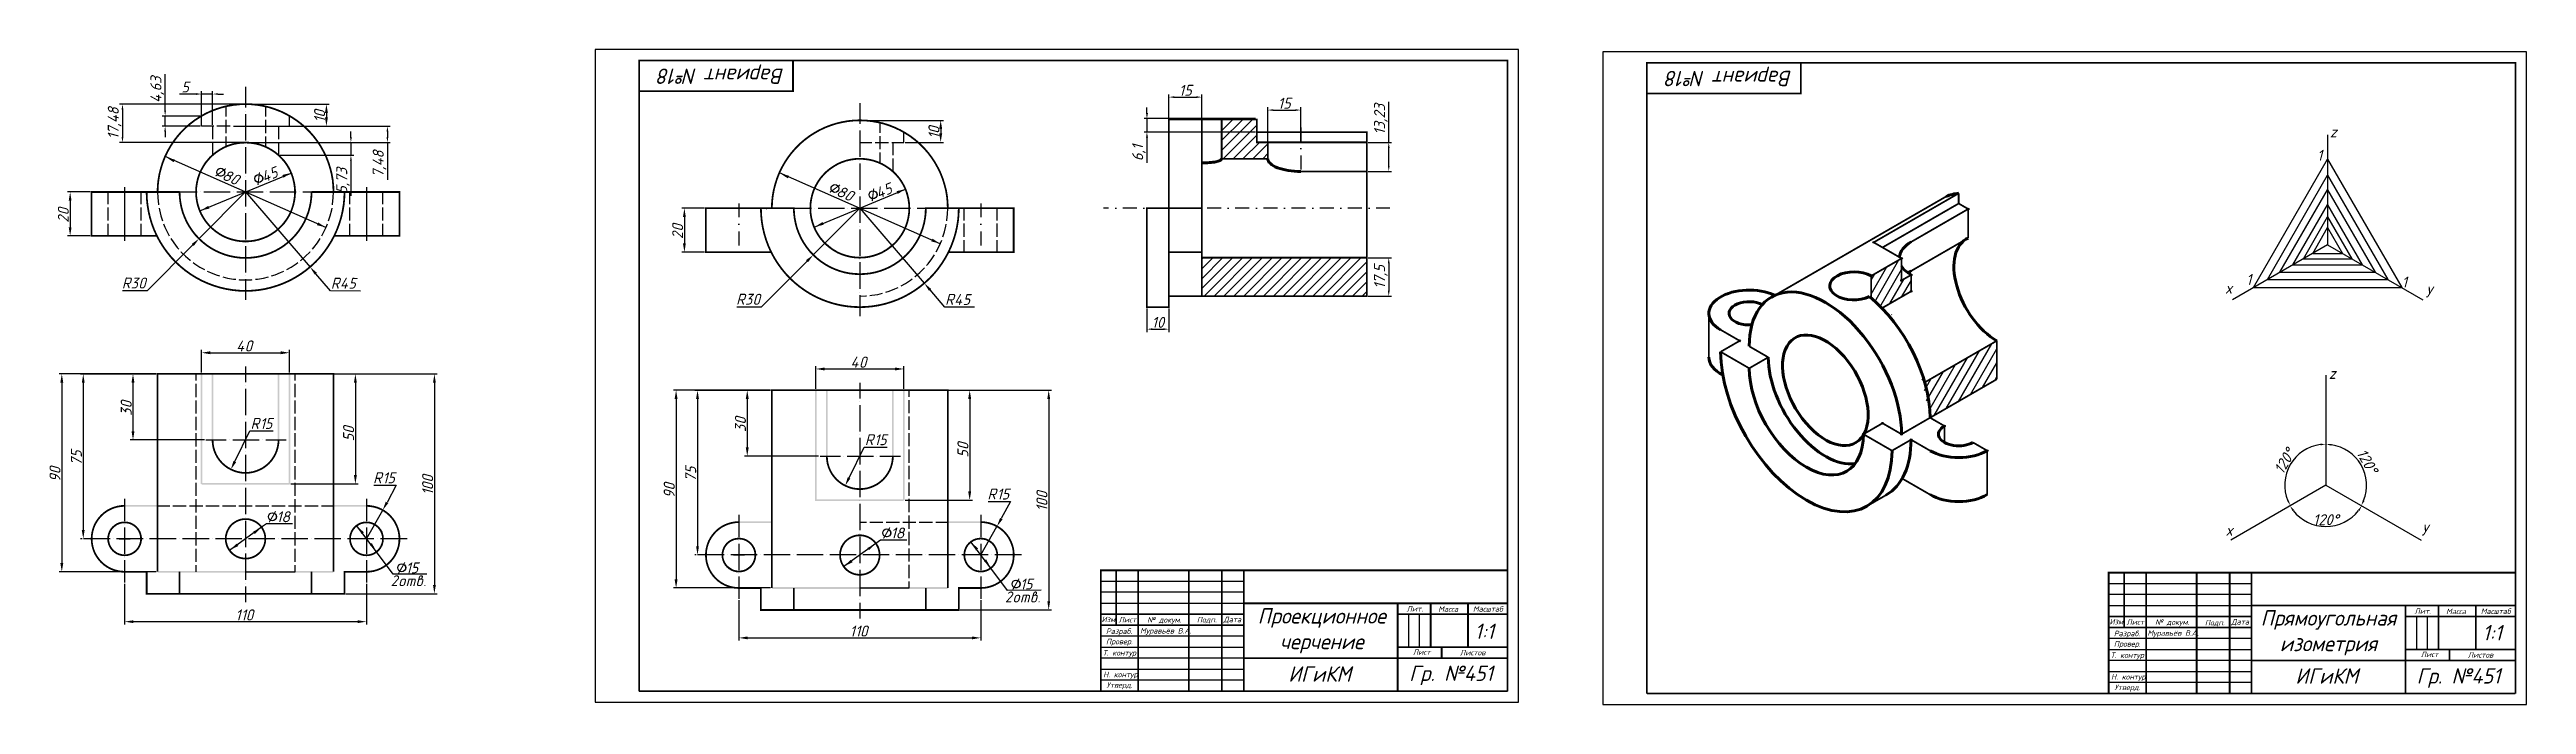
# Model space of a CAD drawing. Header units: millimetres. Extents: x -170 to 957, y 8 to 306.
import ezdxf

# ---------------------------------------------------------------- set-up
doc = ezdxf.new("R2010")
doc.units = ezdxf.units.MM
doc.linetypes.add('штрихпунктирная2', pattern=[12.7, 6.35, -3.175, 0, -3.175])
doc.styles.get("Standard").update_dxf_attribs({"font": '', "oblique": 15, "height": 5})
doc.styles.get('Standard').set_extended_font_data('GOST type B')
doc.dimstyles.new('ISO-25', dxfattribs={"dimtxt": 5, "dimasz": 2.5, "dimexe": 1.25, "dimexo": 0.625, "dimtad": 1, "dimtxsty": 'Standard', "dimcen": 2.5, "dimadec": 0, "dimazin": 0, "dimtfac": 1, "dimtmove": 0, "dimatfit": 3, "dimfxl": 1, "dimarcsym": 0})

msp = doc.modelspace()

# ---------------------------------------------------------------- texts
at = {"transparency": 33554687, "oblique": 15}
for p in [(164.651, 297.512), (623.023, 296.464)]:
    msp.add_text('Вариант №18', height=7, rotation=180, dxfattribs=at).set_placement(p)
for s, height, p in [('1', 5, (861.682, 255.52)), ('z', 5, (867.505, 266.184)), ('1', 5, (829.468, 199.024)), ('1', 5, (900.245, 197.829)), ('x', 5, (819.846, 195.073)), ('y', 5, (911.228, 194.844)), ('z', 5, (867.026, 156.268)), ('x', 5, (820.088, 84.938)), ('y', 5, (909.367, 86.506)), ('Изм.', 2.5, (308.881, 45.569)), ('Лист', 2.5, (316.62, 45.454)), ('№ докум.', 2.5, (329.64, 45.39)), ('Подп.', 2.5, (352.229, 45.448)), ('Дата', 2.5, (364.344, 45.556)), ('Лит.', 2.5, (447.599, 50.407)), ('Масса', 2.5, (461.985, 50.27)), ('Масштаб', 2.5, (477.787, 50.35)), ('Изм.', 2.5, (767.284, 44.521)), ('Лист', 2.5, (774.993, 44.405)), ('№ докум.', 2.5, (788.013, 44.342)), ('Подп.', 2.5, (810.664, 44.11)), ('Дата', 2.5, (822.707, 44.505)), ('Лит.', 2.5, (905.972, 49.359)), ('Масса', 2.5, (920.357, 49.222)), ('Масштаб', 2.5, (936.159, 49.302)), ('Разраб.', 2.5, (310.886, 40.224)), ('Провер.', 2.5, (310.886, 35.49)), ('Муравьёв В.А.', 2.5, (326.398, 40.403)), ('1:1', 7, (478.521, 37.927)), ('Разраб.', 2.5, (769.259, 39.175)), ('Провер.', 2.5, (769.259, 34.442)), ('Муравьёв В.А.', 2.5, (784.545, 39.367)), ('1:1', 7, (936.911, 37.292)), ('Н. контур', 2.5, (309.612, 20.51)), ('Т. контур', 2.5, (309.388, 30.37)), ('ИГиКМ', 7, (393.796, 18.481)), ('Гр. №451', 7, (448.785, 18.817)), ('Лист', 2.5, (450.448, 30.711)), ('Листов', 2.5, (471.857, 30.461)), ('Т. контур', 2.5, (767.76, 29.321)), ('ИГиКМ', 7, (851.827, 17.577)), ('Гр. №451', 7, (906.97, 17.628)), ('Лист', 2.5, (908.821, 29.662)), ('Листов', 2.5, (930.23, 29.413)), ('Утверд.', 2.5, (311.087, 15.701)), ('Н. контур', 2.5, (767.985, 19.462)), ('Утверд.', 2.5, (769.46, 14.652))]:
    msp.add_text(s, height=height, dxfattribs=at).set_placement(p)
at = {"transparency": 33554687, "char_height": 7, "attachment_point": 1}
for s, width, insert in [('\\pxqc;Проекционное черчение', 4.17409, (406.937, 51.933)), ('\\pxqc;Прямоугольная\\Pизометрия', 41.22893, (846.244, 51.005))]:
    msp.add_mtext_dynamic_manual_height_columns(s, width=width, gutter_width=35, heights=[0], dxfattribs=dict(at, insert=insert))

# ---------------------------------------------------------------- blocks, each defined once
blk = doc.blocks.new('*D1')
at = {"color": 0, "lineweight": -2, "transparency": 16777216}
blk.add_arc((865.7, 107.9), 18.7, 97.6852, 202.3148, dxfattribs=at)
at = {"color": 0, "transparency": 16777216}
for points in [[(863.2, 126.8), (863.3, 126), (865.7, 126.6)], [(848.8, 101), (848.1, 100.7), (849.6, 98.6)]]:
    blk.add_solid(points, dxfattribs=at)
at = {"layer": 'Defpoints', "color": 0, "transparency": 16777216}
for p in [(865.7, 157.9), (853.7, 122.2), (865.7, 107.9), (865.7, 107.9), (822.4, 82.9)]:
    blk.add_point(p, dxfattribs=at)
at = {"color": 0, "transparency": 16777216, "insert": (846.9, 118.8), "char_height": 5, "attachment_point": 5, "rotation": 60}
blk.add_mtext('120°', dxfattribs=at)
blk = doc.blocks.new('*D2')
at = {"color": 0, "lineweight": -2, "transparency": 16777216}
blk.add_arc((865.7, 107.9), 18.5, 337.7288, 82.2712, dxfattribs=at)
at = {"color": 0, "transparency": 16777216}
for points in [[(868.2, 125.9), (868.2, 126.7), (865.7, 126.5)], [(883.3, 100.7), (882.5, 101.1), (881.8, 98.7)]]:
    blk.add_solid(points, dxfattribs=at)
at = {"layer": 'Defpoints', "color": 0, "transparency": 16777216}
for p in [(865.7, 157.9), (865.7, 107.9), (865.7, 107.9), (884, 111.2), (909, 82.9)]:
    blk.add_point(p, dxfattribs=at)
at = {"color": 0, "transparency": 16777216, "insert": (884.5, 118.8), "char_height": 5, "attachment_point": 5, "rotation": 300}
blk.add_mtext('120°', dxfattribs=at)
blk = doc.blocks.new('*D3')
at = {"color": 0, "lineweight": -2, "transparency": 16777216}
blk.add_arc((865.7, 107.9), 18.8, 217.6174, 322.3826, dxfattribs=at)
at = {"color": 0, "transparency": 16777216}
for points in [[(850.5, 96.2), (851.2, 96.7), (849.4, 98.5)], [(880.3, 96.7), (881, 96.2), (882, 98.5)]]:
    blk.add_solid(points, dxfattribs=at)
at = {"layer": 'Defpoints', "color": 0, "transparency": 16777216}
for p in [(865.7, 107.9), (865.7, 107.9), (859.3, 90.3), (822.4, 82.9), (909, 82.9)]:
    blk.add_point(p, dxfattribs=at)
at = {"color": 0, "transparency": 16777216, "insert": (865.7, 92.2), "char_height": 5, "attachment_point": 5}
blk.add_mtext('120°', dxfattribs=at)
blk = doc.blocks.new('*D4')
at = {"color": 0, "lineweight": -2, "transparency": 16777216}
for p, q in [((-79.8, 271.3), (-14.7, 271.3)), ((-79.8, 263.8), (-14.7, 263.8)), ((-15.9, 268.8), (-15.9, 266.3)), ((-15.9, 263.8), (-15.9, 246.9))]:
    blk.add_line(p, q, dxfattribs=at)
at = {"color": 0, "transparency": 16777216}
for points in [[(-16.3, 268.8), (-15.5, 268.8), (-15.9, 271.3)], [(-16.3, 266.3), (-15.5, 266.3), (-15.9, 263.8)]]:
    blk.add_solid(points, dxfattribs=at)
at = {"layer": 'Defpoints', "color": 0, "transparency": 16777216}
for p in [(-80.4, 271.3), (-80.4, 263.8), (-15.9, 263.8)]:
    blk.add_point(p, dxfattribs=at)
at = {"color": 0, "transparency": 16777216, "insert": (-19.5, 254.1), "char_height": 5, "attachment_point": 5, "rotation": 90}
blk.add_mtext('7,48', dxfattribs=at)
blk = doc.blocks.new('*D5')
at = {"color": 0, "lineweight": -2, "transparency": 16777216}
for p, q in [((-64.8, 263.8), (-31.2, 263.8)), ((-32.5, 266.3), (-32.5, 268.8)), ((-32.5, 263.8), (-32.5, 258.1)), ((-64.8, 258.1), (-31.2, 258.1)), ((-32.5, 255.6), (-32.5, 239.6))]:
    blk.add_line(p, q, dxfattribs=at)
at = {"color": 0, "transparency": 16777216}
for points in [[(-32.9, 266.3), (-32.1, 266.3), (-32.5, 263.8)], [(-32.9, 255.6), (-32.1, 255.6), (-32.5, 258.1)]]:
    blk.add_solid(points, dxfattribs=at)
at = {"layer": 'Defpoints', "color": 0, "transparency": 16777216}
for p in [(-65.4, 263.8), (-65.4, 258.1), (-32.5, 258.1)]:
    blk.add_point(p, dxfattribs=at)
at = {"color": 0, "transparency": 16777216, "insert": (-36.1, 246.4), "char_height": 5, "attachment_point": 5, "rotation": 90}
blk.add_mtext('5,73', dxfattribs=at)
blk = doc.blocks.new('*D6')
at = {"color": 0, "lineweight": -2, "transparency": 16777216}
for p, q in [((-102.9, 285.9), (-110.5, 285.9)), ((-100.4, 271.9), (-100.4, 287.2)), ((-95.4, 285.9), (-100.4, 285.9)), ((-95.4, 271.9), (-95.4, 287.2)), ((-92.9, 285.9), (-90.4, 285.9))]:
    blk.add_line(p, q, dxfattribs=at)
at = {"color": 0, "transparency": 16777216}
for points in [[(-102.9, 286.3), (-102.9, 285.5), (-100.4, 285.9)], [(-92.9, 286.3), (-92.9, 285.5), (-95.4, 285.9)]]:
    blk.add_solid(points, dxfattribs=at)
at = {"layer": 'Defpoints', "color": 0, "transparency": 16777216}
for p in [(-100.4, 285.9), (-100.4, 271.3), (-95.4, 271.3)]:
    blk.add_point(p, dxfattribs=at)
at = {"color": 0, "transparency": 16777216, "insert": (-107.9, 289.1), "char_height": 5, "attachment_point": 5}
blk.add_mtext('5', dxfattribs=at)
blk = doc.blocks.new('*D7')
at = {"color": 0, "lineweight": -2, "transparency": 16777216}
for p, q in [((-117, 278.4), (-117, 294.9)), ((-101, 275.9), (-118.3, 275.9)), ((-101, 271.3), (-118.3, 271.3)), ((-117, 271.3), (-117, 275.9)), ((-117, 268.8), (-117, 266.3))]:
    blk.add_line(p, q, dxfattribs=at)
at = {"color": 0, "transparency": 16777216}
for points in [[(-117.4, 278.4), (-116.6, 278.4), (-117, 275.9)], [(-117.4, 268.8), (-116.6, 268.8), (-117, 271.3)]]:
    blk.add_solid(points, dxfattribs=at)
at = {"layer": 'Defpoints', "color": 0, "transparency": 16777216}
for p in [(-117, 275.9), (-100.4, 275.9), (-100.4, 271.3)]:
    blk.add_point(p, dxfattribs=at)
at = {"color": 0, "transparency": 16777216, "insert": (-120.6, 287.9), "char_height": 5, "attachment_point": 5, "rotation": 90}
blk.add_mtext('4,63', dxfattribs=at)
blk = doc.blocks.new('*D8')
at = {"color": 0, "lineweight": -2, "transparency": 16777216}
for p, q in [((-81.1, 281.3), (-137.7, 281.3)), ((-136.4, 278.8), (-136.4, 266.3)), ((-81, 263.8), (-137.7, 263.8))]:
    blk.add_line(p, q, dxfattribs=at)
at = {"color": 0, "transparency": 16777216}
for points in [[(-136.8, 278.8), (-136, 278.8), (-136.4, 281.3)], [(-136.8, 266.3), (-136, 266.3), (-136.4, 263.8)]]:
    blk.add_solid(points, dxfattribs=at)
at = {"layer": 'Defpoints', "color": 0, "transparency": 16777216}
for p in [(-80.4, 281.3), (-136.4, 263.8), (-80.4, 263.8)]:
    blk.add_point(p, dxfattribs=at)
at = {"color": 0, "transparency": 16777216, "insert": (-140, 272.6), "char_height": 5, "attachment_point": 5, "rotation": 90}
blk.add_mtext('17,48', dxfattribs=at)
blk = doc.blocks.new('*D23')
at = {"color": 0, "lineweight": -2, "transparency": 16777216}
for p, q in [((329.5, 188.3), (329.5, 177.6)), ((339.5, 188.3), (339.5, 177.6)), ((332, 178.9), (337, 178.9))]:
    blk.add_line(p, q, dxfattribs=at)
at = {"color": 0, "transparency": 16777216}
for points in [[(332, 179.3), (332, 178.5), (329.5, 178.9)], [(337, 179.3), (337, 178.5), (339.5, 178.9)]]:
    blk.add_solid(points, dxfattribs=at)
at = {"layer": 'Defpoints', "color": 0, "transparency": 16777216}
for p in [(329.5, 188.9), (339.5, 188.9), (339.5, 178.9)]:
    blk.add_point(p, dxfattribs=at)
at = {"color": 0, "transparency": 16777216, "insert": (334.5, 182), "char_height": 5, "attachment_point": 5}
blk.add_mtext('10', dxfattribs=at)
blk = doc.blocks.new('*D24')
at = {"color": 0, "lineweight": -2, "transparency": 16777216}
for p, q in [((339.5, 274.9), (339.5, 285.7)), ((342, 284.5), (352, 284.5)), ((354.5, 274.9), (354.5, 285.7))]:
    blk.add_line(p, q, dxfattribs=at)
at = {"color": 0, "transparency": 16777216}
for points in [[(342, 284.9), (342, 284.1), (339.5, 284.5)], [(352, 284.9), (352, 284.1), (354.5, 284.5)]]:
    blk.add_solid(points, dxfattribs=at)
at = {"layer": 'Defpoints', "color": 0, "transparency": 16777216}
for p in [(354.5, 284.5), (339.5, 274.3), (354.5, 274.3)]:
    blk.add_point(p, dxfattribs=at)
at = {"color": 0, "transparency": 16777216, "insert": (347, 287.6), "char_height": 5, "attachment_point": 5}
blk.add_mtext('15', dxfattribs=at)
blk = doc.blocks.new('*D33')
at = {"color": 0, "lineweight": -2, "transparency": 16777216}
for p, q in [((384.5, 264.5), (384.5, 279.9)), ((387, 278.6), (397, 278.6)), ((399.5, 264.5), (399.5, 279.9))]:
    blk.add_line(p, q, dxfattribs=at)
at = {"color": 0, "transparency": 16777216}
for points in [[(387, 279), (387, 278.2), (384.5, 278.6)], [(397, 279), (397, 278.2), (399.5, 278.6)]]:
    blk.add_solid(points, dxfattribs=at)
at = {"layer": 'Defpoints', "color": 0, "transparency": 16777216}
for p in [(399.5, 278.6), (384.5, 263.9), (399.5, 263.9)]:
    blk.add_point(p, dxfattribs=at)
at = {"color": 0, "transparency": 16777216, "insert": (392, 281.7), "char_height": 5, "attachment_point": 5}
blk.add_mtext('15', dxfattribs=at)
blk = doc.blocks.new('*D34')
at = {"color": 0, "lineweight": -2, "transparency": 16777216}
for p, q in [((378.9, 274.7), (328.3, 274.7)), ((329.5, 277.2), (329.5, 279.7)), ((329.5, 274.7), (329.5, 268.6)), ((378.9, 268.6), (328.3, 268.6)), ((329.5, 266.1), (329.5, 254.6))]:
    blk.add_line(p, q, dxfattribs=at)
at = {"color": 0, "transparency": 16777216}
for points in [[(329.1, 277.2), (330, 277.2), (329.5, 274.7)], [(329.1, 266.1), (330, 266.1), (329.5, 268.6)]]:
    blk.add_solid(points, dxfattribs=at)
at = {"layer": 'Defpoints', "color": 0, "transparency": 16777216}
for p in [(379.5, 274.7), (329.5, 268.6), (379.5, 268.6)]:
    blk.add_point(p, dxfattribs=at)
at = {"color": 0, "transparency": 16777216, "insert": (325.9, 259.1), "char_height": 5, "attachment_point": 5, "rotation": 90}
blk.add_mtext('6,1', dxfattribs=at)
blk = doc.blocks.new('*D35')
at = {"color": 0, "lineweight": -2, "transparency": 16777216}
for p, q in [((439.5, 263.9), (439.5, 282.3)), ((430.1, 263.9), (440.7, 263.9)), ((439.5, 253.2), (439.5, 261.4)), ((430.1, 250.7), (440.7, 250.7))]:
    blk.add_line(p, q, dxfattribs=at)
at = {"color": 0, "transparency": 16777216}
for points in [[(439.1, 261.4), (439.9, 261.4), (439.5, 263.9)], [(439.1, 253.2), (439.9, 253.2), (439.5, 250.7)]]:
    blk.add_solid(points, dxfattribs=at)
at = {"layer": 'Defpoints', "color": 0, "transparency": 16777216}
for p in [(429.5, 263.9), (439.5, 263.9), (429.5, 250.7)]:
    blk.add_point(p, dxfattribs=at)
at = {"color": 0, "transparency": 16777216, "insert": (435.9, 274.4), "char_height": 5, "attachment_point": 5, "rotation": 90}
blk.add_mtext('13,23', dxfattribs=at)
blk = doc.blocks.new('*D51')
at = {"color": 0, "lineweight": -2, "transparency": 16777216}
for p, q in [((430.1, 211.4), (440.7, 211.4)), ((439.5, 208.9), (439.5, 196.4)), ((430.1, 193.9), (440.7, 193.9))]:
    blk.add_line(p, q, dxfattribs=at)
at = {"color": 0, "transparency": 16777216}
for points in [[(439.1, 208.9), (439.9, 208.9), (439.5, 211.4)], [(439.1, 196.4), (439.9, 196.4), (439.5, 193.9)]]:
    blk.add_solid(points, dxfattribs=at)
at = {"layer": 'Defpoints', "color": 0, "transparency": 16777216}
for p in [(429.5, 211.4), (429.5, 193.9), (439.5, 193.9)]:
    blk.add_point(p, dxfattribs=at)
at = {"color": 0, "transparency": 16777216, "insert": (435.9, 202.7), "char_height": 5, "attachment_point": 5, "rotation": 90}
blk.add_mtext('17,5', dxfattribs=at)

# ---------------------------------------------------------------- dimensions: what is measured, and where the dimension line sits
at = {"transparency": 33554687}
for base, p1, p2, picture, middle in [((-117.027, 275.931), (-100.406, 271.298), (-100.406, 275.931), '*D7', (-120.647, 287.906)), ((439.48, 263.914), (429.505, 250.687), (429.505, 263.914), '*D35', (435.86, 274.378)), ((-136.42, 263.843), (-80.445, 281.326), (-80.421, 263.843), '*D8', (-140.04, 272.585)), ((-15.929, 263.819), (-80.445, 271.298), (-80.445, 263.819), '*D4', (-19.549, 254.088)), ((329.544, 268.58), (379.505, 274.676), (379.505, 268.58), '*D34', (325.924, 259.069)), ((-32.491, 258.089), (-65.438, 263.819), (-65.438, 258.089), '*D5', (-36.111, 246.367)), ((439.48, 193.94), (429.505, 211.44), (429.505, 193.94), '*D51', (435.86, 202.69))]:
    dim = msp.add_linear_dim(base=base, p1=p1, p2=p2, angle=90, dimstyle='ISO-25', dxfattribs=at)
    dim.commit()
    dim.dimension.update_dxf_attribs({"geometry": picture, "text_midpoint": middle})
for base, p1, p2, picture, middle in [((-100.406, 285.925), (-95.403, 271.298), (-100.406, 271.298), '*D6', (-107.931, 289.05)), ((354.505, 284.478), (339.505, 274.28), (354.505, 274.28), '*D24', (347.005, 287.603)), ((399.505, 278.603), (384.505, 263.913), (399.505, 263.913), '*D33', (392.005, 281.728)), ((339.505, 178.872), (329.505, 188.94), (339.505, 188.94), '*D23', (334.505, 181.997))]:
    dim = msp.add_linear_dim(base=base, p1=p1, p2=p2, dimstyle='ISO-25', dxfattribs=at)
    dim.commit()
    dim.dimension.update_dxf_attribs({"geometry": picture, "text_midpoint": middle})
for base, line1, line2, picture, middle in [((853.73, 122.228), ((865.72, 107.94), (822.418, 82.94)), ((865.72, 157.94), (865.72, 107.94)), '*D1', (846.86, 118.828)), ((883.985, 111.16), ((865.72, 107.94), (909.021, 82.94)), ((865.72, 157.94), (865.72, 107.94)), '*D2', (884.488, 118.776)), ((859.283, 90.256), ((865.72, 107.94), (909.021, 82.94)), ((865.72, 107.94), (822.418, 82.94)), '*D3', (865.72, 92.247))]:
    dim = msp.add_angular_dim_2l(base=base, line1=line1, line2=line2, dimstyle='ISO-25', dxfattribs=at)
    dim.commit()
    dim.dimension.update_dxf_attribs({"geometry": picture, "text_midpoint": middle})

# ---------------------------------------------------------------- hatches: boundary and pattern name
at = {"transparency": 33554687}
h = msp.add_hatch(color=7, dxfattribs=at)
h.paths.add_polyline_path([(-45.333, 278.416), (-45.285, 278.416), (-45.237, 278.368), (-45.141, 278.32), (-45.092, 278.32), (-44.996, 278.272), (-44.948, 278.224), (-44.9, 278.176), (-44.804, 278.128), (-44.756, 278.08), (-44.708, 278.032), (-44.66, 277.984), (-44.611, 277.887), (-44.611, 277.887), (-44.563, 277.839), (-44.515, 277.743), (-44.467, 277.695), (-44.419, 277.647), (-44.371, 277.551), (-44.371, 277.503), (-44.323, 277.406), (-44.323, 277.358), (-44.275, 277.262), (-44.275, 277.214), (-44.275, 277.118), (-44.275, 277.07), (-44.275, 277.022), (-44.275, 276.733), (-44.275, 276.685), (-44.275, 276.589), (-44.275, 276.541), (-44.323, 276.493), (-44.323, 276.396), (-44.323, 276.348), (-44.371, 276.3), (-44.419, 276.252), (-44.419, 276.204), (-44.467, 276.156), (-44.515, 276.108), (-44.563, 276.06), (-44.563, 276.06), (-44.611, 276.012), (-44.708, 276.012), (-44.756, 275.963), (-44.804, 275.963), (-44.852, 275.915), (-44.9, 275.915), (-44.996, 275.915), (-45.044, 275.915), (-45.141, 275.915), (-45.189, 275.915), (-45.237, 275.915), (-45.333, 275.915), (-45.333, 275.963), (-48.123, 276.685), (-48.219, 276.685), (-48.267, 276.733), (-48.315, 276.781), (-48.411, 276.781), (-48.459, 276.829), (-48.507, 276.877), (-48.604, 276.925), (-48.652, 276.974), (-48.7, 277.022), (-48.748, 277.07), (-48.844, 277.118), (-48.892, 277.214), (-48.892, 277.214), (-48.94, 277.262), (-48.988, 277.358), (-49.036, 277.406), (-49.085, 277.455), (-49.085, 277.551), (-49.133, 277.599), (-49.133, 277.695), (-49.181, 277.743), (-49.181, 277.839), (-49.229, 277.887), (-49.229, 277.984), (-49.229, 278.032), (-49.229, 278.08), (-49.229, 278.368), (-49.229, 278.416), (-49.229, 278.513), (-49.181, 278.561), (-49.181, 278.609), (-49.181, 278.705), (-49.133, 278.753), (-49.133, 278.801), (-49.085, 278.849), (-49.036, 278.897), (-48.988, 278.946), (-48.94, 278.994), (-48.892, 279.042), (-48.892, 279.042), (-48.844, 279.09), (-48.796, 279.09), (-48.748, 279.138), (-48.7, 279.138), (-48.604, 279.186), (-48.555, 279.186), (-48.507, 279.186), (-48.411, 279.186), (-48.363, 279.186), (-48.315, 279.186), (-48.219, 279.186), (-48.171, 279.186), (-48.123, 279.138)], flags=0)
h.paths.add_polyline_path([(-45.333, 277.935), (-48.123, 278.657), (-48.219, 278.657), (-48.267, 278.705), (-48.315, 278.705), (-48.411, 278.657), (-48.459, 278.657), (-48.507, 278.609), (-48.555, 278.609), (-48.604, 278.561), (-48.652, 278.513), (-48.652, 278.465), (-48.7, 278.416), (-48.7, 278.368), (-48.7, 278.272), (-48.7, 278.224), (-48.7, 277.935), (-48.7, 277.839), (-48.7, 277.791), (-48.7, 277.695), (-48.652, 277.647), (-48.604, 277.599), (-48.604, 277.503), (-48.555, 277.455), (-48.507, 277.406), (-48.459, 277.358), (-48.363, 277.31), (-48.315, 277.262), (-48.267, 277.214), (-48.171, 277.214), (-48.123, 277.166), (-45.333, 276.444), (-45.285, 276.444), (-45.237, 276.396), (-45.141, 276.396), (-45.092, 276.444), (-45.044, 276.444), (-44.948, 276.493), (-44.948, 276.493), (-44.9, 276.541), (-44.852, 276.589), (-44.804, 276.637), (-44.804, 276.685), (-44.756, 276.733), (-44.756, 276.829), (-44.756, 276.877), (-44.756, 277.166), (-44.756, 277.262), (-44.756, 277.31), (-44.804, 277.358), (-44.804, 277.455), (-44.852, 277.503), (-44.9, 277.599), (-44.948, 277.647), (-44.996, 277.695), (-45.044, 277.743), (-45.092, 277.791), (-45.141, 277.839), (-45.237, 277.887), (-45.285, 277.887), (-45.333, 277.935)], flags=0)
for points in [[(-44.515, 274.713), (-44.419, 274.713), (-44.371, 274.665), (-44.323, 274.617), (-44.275, 274.521), (-44.275, 274.472), (-44.275, 274.424), (-44.275, 274.328), (-44.323, 274.28), (-44.323, 274.28), (-44.371, 274.232), (-44.419, 274.232), (-44.515, 274.232), (-48.363, 275.29), (-47.786, 274.521), (-47.738, 274.472), (-47.738, 274.424), (-47.738, 274.376), (-47.738, 274.28), (-47.786, 274.232), (-47.786, 274.184), (-47.882, 274.184), (-47.93, 274.184), (-47.978, 274.184), (-48.026, 274.184), (-48.123, 274.232), (-48.171, 274.28), (-49.133, 275.531), (-49.181, 275.627), (-49.229, 275.675), (-49.229, 275.723), (-49.229, 275.771), (-49.229, 275.819), (-49.181, 275.915), (-49.181, 275.915), (-49.133, 275.915), (-49.036, 275.915), (-48.988, 275.915), (-48.988, 275.915)], [(234.857, 267.329), (234.953, 267.329), (235.001, 267.281), (235.049, 267.233), (235.097, 267.137), (235.097, 267.089), (235.097, 267.041), (235.097, 266.944), (235.049, 266.896), (235.049, 266.896), (235.001, 266.848), (234.953, 266.848), (234.857, 266.848), (231.009, 267.906), (231.586, 267.137), (231.634, 267.089), (231.634, 267.041), (231.634, 266.993), (231.634, 266.896), (231.586, 266.848), (231.586, 266.8), (231.49, 266.8), (231.442, 266.8), (231.394, 266.8), (231.345, 266.8), (231.249, 266.848), (231.201, 266.896), (230.239, 268.147), (230.191, 268.243), (230.143, 268.291), (230.143, 268.339), (230.143, 268.387), (230.143, 268.436), (230.191, 268.532), (230.191, 268.532), (230.239, 268.532), (230.335, 268.532), (230.383, 268.532), (230.383, 268.532)], [(-69.767, 248.114), (-69.334, 248.307), (-69.238, 248.307), (-69.19, 248.307), (-69.142, 248.259), (-69.094, 248.259), (-69.045, 248.163), (-69.045, 248.114), (-69.045, 248.066), (-69.094, 247.97), (-69.094, 247.922), (-69.142, 247.874), (-69.19, 247.826), (-69.238, 247.778), (-69.238, 247.778), (-69.719, 247.585), (-69.623, 246.816), (-69.574, 246.768), (-69.623, 246.672), (-69.623, 246.623), (-69.671, 246.575), (-69.767, 246.527), (-69.815, 246.479), (-69.863, 246.479), (-69.911, 246.479), (-69.959, 246.479), (-70.007, 246.527), (-70.055, 246.575), (-70.055, 246.623), (-70.152, 247.393), (-71.547, 246.816), (-71.595, 246.816), (-71.691, 246.816), (-71.739, 246.816), (-71.739, 246.864), (-71.787, 246.912), (-71.787, 246.96), (-71.787, 247.008), (-71.787, 247.056), (-71.354, 251), (-71.354, 251.048), (-71.306, 251.145), (-71.306, 251.193), (-71.258, 251.193), (-71.21, 251.241), (-71.162, 251.289), (-71.114, 251.289), (-71.017, 251.289), (-70.969, 251.289), (-70.921, 251.241), (-70.921, 251.193), (-70.873, 251.145), (-70.873, 251.048), (-71.306, 247.489), (-70.248, 247.922), (-70.344, 248.692), (-70.344, 248.74), (-70.296, 248.836), (-70.296, 248.884), (-70.248, 248.932), (-70.2, 248.98), (-70.152, 249.028), (-70.055, 249.028), (-70.007, 249.028), (-69.959, 249.028), (-69.911, 248.98), (-69.911, 248.932), (-69.863, 248.884)], [(-68.132, 252.01), (-67.891, 250.471), (-67.218, 250.76), (-67.17, 250.808), (-67.073, 250.808), (-67.025, 250.808), (-66.977, 250.856), (-66.881, 250.856), (-66.833, 250.856), (-66.785, 250.856), (-66.737, 250.856), (-66.64, 250.856), (-66.592, 250.808), (-66.544, 250.808), (-66.496, 250.76), (-66.4, 250.76), (-66.352, 250.712), (-66.304, 250.712), (-66.256, 250.664), (-66.208, 250.616), (-66.16, 250.568), (-66.16, 250.519), (-66.111, 250.471), (-66.063, 250.423), (-66.015, 250.375), (-66.015, 250.327), (-65.967, 250.231), (-65.967, 250.183), (-65.919, 250.087), (-65.919, 250.038), (-65.919, 249.99), (-65.871, 249.461), (-65.823, 249.365), (-65.823, 249.317), (-65.823, 249.221), (-65.823, 249.173), (-65.823, 249.076), (-65.871, 249.028), (-65.871, 248.932), (-65.871, 248.884), (-65.919, 248.788), (-65.919, 248.692), (-65.967, 248.644), (-66.015, 248.547), (-66.015, 248.499), (-66.063, 248.451), (-66.111, 248.355), (-66.16, 248.307), (-66.208, 248.211), (-66.256, 248.163), (-66.304, 248.114), (-66.352, 248.066), (-66.4, 247.97), (-66.448, 247.922), (-66.496, 247.874), (-66.592, 247.874), (-66.64, 247.826), (-66.689, 247.778), (-66.785, 247.73), (-66.833, 247.73), (-67.747, 247.345), (-67.795, 247.297), (-67.891, 247.297), (-67.939, 247.345), (-67.939, 247.393), (-67.987, 247.441), (-67.987, 247.489), (-67.987, 247.585), (-67.987, 247.634), (-67.987, 247.682), (-67.939, 247.73), (-67.891, 247.826), (-67.795, 247.826), (-67.795, 247.826), (-66.881, 248.211), (-66.833, 248.259), (-66.785, 248.307), (-66.689, 248.355), (-66.64, 248.403), (-66.592, 248.451), (-66.544, 248.499), (-66.496, 248.547), (-66.448, 248.644), (-66.448, 248.644), (-66.4, 248.692), (-66.352, 248.788), (-66.352, 248.836), (-66.304, 248.932), (-66.304, 249.028), (-66.304, 249.076), (-66.304, 249.173), (-66.304, 249.221), (-66.304, 249.269), (-66.352, 249.798), (-66.4, 249.846), (-66.4, 249.942), (-66.448, 249.99), (-66.448, 250.038), (-66.496, 250.087), (-66.544, 250.135), (-66.592, 250.183), (-66.64, 250.231), (-66.64, 250.231), (-66.689, 250.279), (-66.737, 250.279), (-66.833, 250.327), (-66.881, 250.327), (-66.929, 250.327), (-66.977, 250.327), (-67.073, 250.279), (-67.121, 250.279), (-67.17, 250.279), (-68.083, 249.894), (-68.132, 249.846), (-68.18, 249.846), (-68.228, 249.846), (-68.276, 249.894), (-68.324, 249.942), (-68.324, 250.038), (-68.324, 250.038), (-68.613, 252.059), (-68.613, 252.155), (-68.613, 252.203), (-68.564, 252.299), (-68.564, 252.347), (-68.516, 252.395), (-68.42, 252.395), (-68.42, 252.395), (-66.592, 253.165), (-66.544, 253.213), (-66.448, 253.165), (-66.4, 253.165), (-66.352, 253.117), (-66.352, 253.069), (-66.304, 253.021), (-66.304, 252.972), (-66.352, 252.876), (-66.352, 252.828), (-66.4, 252.78), (-66.448, 252.732), (-66.496, 252.684), (-66.496, 252.684)], [(209.605, 240.731), (210.038, 240.923), (210.134, 240.923), (210.182, 240.923), (210.23, 240.875), (210.278, 240.875), (210.326, 240.779), (210.326, 240.731), (210.326, 240.683), (210.278, 240.587), (210.278, 240.538), (210.23, 240.49), (210.182, 240.442), (210.134, 240.394), (210.134, 240.394), (209.653, 240.202), (209.749, 239.432), (209.797, 239.384), (209.749, 239.288), (209.749, 239.24), (209.701, 239.192), (209.605, 239.144), (209.557, 239.096), (209.509, 239.096), (209.461, 239.096), (209.413, 239.096), (209.364, 239.144), (209.316, 239.192), (209.316, 239.24), (209.22, 240.009), (207.825, 239.432), (207.777, 239.432), (207.681, 239.432), (207.633, 239.432), (207.633, 239.48), (207.585, 239.528), (207.585, 239.576), (207.585, 239.625), (207.585, 239.673), (208.018, 243.617), (208.018, 243.665), (208.066, 243.761), (208.066, 243.809), (208.114, 243.809), (208.162, 243.857), (208.21, 243.905), (208.258, 243.905), (208.354, 243.905), (208.402, 243.905), (208.451, 243.857), (208.451, 243.809), (208.499, 243.761), (208.499, 243.665), (208.066, 240.106), (209.124, 240.538), (209.028, 241.308), (209.028, 241.356), (209.076, 241.452), (209.076, 241.5), (209.124, 241.549), (209.172, 241.597), (209.22, 241.645), (209.316, 241.645), (209.364, 241.645), (209.413, 241.645), (209.461, 241.597), (209.461, 241.549), (209.509, 241.5)], [(211.24, 244.627), (211.481, 243.088), (212.154, 243.376), (212.202, 243.424), (212.298, 243.424), (212.347, 243.424), (212.395, 243.472), (212.491, 243.472), (212.539, 243.472), (212.587, 243.472), (212.635, 243.472), (212.731, 243.472), (212.779, 243.424), (212.828, 243.424), (212.876, 243.376), (212.972, 243.376), (213.02, 243.328), (213.068, 243.328), (213.116, 243.28), (213.164, 243.232), (213.212, 243.184), (213.212, 243.136), (213.26, 243.088), (213.309, 243.04), (213.357, 242.991), (213.357, 242.943), (213.405, 242.847), (213.405, 242.799), (213.453, 242.703), (213.453, 242.655), (213.453, 242.607), (213.501, 242.078), (213.549, 241.981), (213.549, 241.933), (213.549, 241.837), (213.549, 241.789), (213.549, 241.693), (213.501, 241.645), (213.501, 241.549), (213.501, 241.5), (213.453, 241.404), (213.453, 241.308), (213.405, 241.26), (213.357, 241.164), (213.357, 241.116), (213.309, 241.068), (213.26, 240.971), (213.212, 240.923), (213.164, 240.827), (213.116, 240.779), (213.068, 240.731), (213.02, 240.683), (212.972, 240.587), (212.924, 240.538), (212.876, 240.49), (212.779, 240.49), (212.731, 240.442), (212.683, 240.394), (212.587, 240.346), (212.539, 240.346), (211.625, 239.961), (211.577, 239.913), (211.481, 239.913), (211.433, 239.961), (211.433, 240.009), (211.385, 240.057), (211.385, 240.106), (211.385, 240.202), (211.385, 240.25), (211.385, 240.298), (211.433, 240.346), (211.481, 240.442), (211.577, 240.442), (211.577, 240.442), (212.491, 240.827), (212.539, 240.875), (212.587, 240.923), (212.683, 240.971), (212.731, 241.019), (212.779, 241.068), (212.828, 241.116), (212.876, 241.164), (212.924, 241.26), (212.924, 241.26), (212.972, 241.308), (213.02, 241.404), (213.02, 241.452), (213.068, 241.549), (213.068, 241.645), (213.068, 241.693), (213.068, 241.789), (213.068, 241.837), (213.068, 241.885), (213.02, 242.414), (212.972, 242.462), (212.972, 242.559), (212.924, 242.607), (212.924, 242.655), (212.876, 242.703), (212.828, 242.751), (212.779, 242.799), (212.731, 242.847), (212.731, 242.847), (212.683, 242.895), (212.635, 242.895), (212.539, 242.943), (212.491, 242.943), (212.443, 242.943), (212.395, 242.943), (212.298, 242.895), (212.25, 242.895), (212.202, 242.895), (211.288, 242.51), (211.24, 242.462), (211.192, 242.462), (211.144, 242.462), (211.096, 242.51), (211.048, 242.559), (211.048, 242.655), (211.048, 242.655), (210.759, 244.675), (210.759, 244.771), (210.759, 244.819), (210.807, 244.915), (210.807, 244.964), (210.856, 245.012), (210.952, 245.012), (210.952, 245.012), (212.779, 245.781), (212.828, 245.829), (212.924, 245.781), (212.972, 245.781), (213.02, 245.733), (213.02, 245.685), (213.068, 245.637), (213.068, 245.589), (213.02, 245.493), (213.02, 245.445), (212.972, 245.396), (212.924, 245.348), (212.876, 245.3), (212.876, 245.3)], [(-163.895, 230.799), (-161.346, 228.538), (-161.346, 230.078), (-161.346, 230.126), (-161.298, 230.174), (-161.25, 230.222), (-161.202, 230.222), (-161.154, 230.222), (-161.106, 230.222), (-161.01, 230.222), (-160.961, 230.174), (-160.913, 230.126), (-160.865, 230.078), (-160.865, 230.029), (-160.817, 229.933), (-160.817, 229.933), (-160.817, 227.961), (-160.865, 227.865), (-160.865, 227.817), (-160.913, 227.769), (-160.913, 227.721), (-160.961, 227.721), (-161.058, 227.721), (-161.106, 227.769), (-161.154, 227.769), (-161.202, 227.817), (-164.136, 230.462), (-164.184, 230.51), (-164.28, 230.559), (-164.328, 230.559), (-164.425, 230.607), (-164.473, 230.607), (-164.521, 230.655), (-164.569, 230.655), (-164.665, 230.655), (-164.713, 230.655), (-164.761, 230.655), (-164.857, 230.655), (-164.906, 230.607), (-164.954, 230.607), (-165.002, 230.559), (-165.05, 230.559), (-165.098, 230.51), (-165.146, 230.462), (-165.194, 230.414), (-165.194, 230.318), (-165.242, 230.318), (-165.242, 230.222), (-165.29, 230.174), (-165.29, 230.126), (-165.29, 230.029), (-165.29, 229.981), (-165.29, 229.933), (-165.29, 229.837), (-165.242, 229.789), (-165.242, 229.693), (-165.194, 229.645), (-165.194, 229.597), (-165.146, 229.549), (-165.098, 229.452), (-165.05, 229.404), (-165.002, 229.356), (-164.954, 229.26), (-164.906, 229.26), (-164.857, 229.212), (-164.809, 229.116), (-164.809, 229.019), (-164.809, 228.923), (-164.857, 228.875), (-164.857, 228.875), (-164.906, 228.827), (-165.002, 228.827), (-165.05, 228.827), (-165.098, 228.827), (-165.194, 228.875), (-165.194, 228.875), (-165.242, 228.971), (-165.29, 229.019), (-165.338, 229.068), (-165.387, 229.116), (-165.435, 229.212), (-165.483, 229.26), (-165.531, 229.308), (-165.579, 229.404), (-165.627, 229.452), (-165.675, 229.549), (-165.675, 229.597), (-165.723, 229.693), (-165.723, 229.789), (-165.723, 229.789), (-165.771, 229.885), (-165.771, 229.933), (-165.771, 229.933), (-165.771, 230.029), (-165.771, 230.078), (-165.771, 230.174), (-165.771, 230.222), (-165.771, 230.318), (-165.771, 230.366), (-165.771, 230.414), (-165.723, 230.51), (-165.723, 230.559), (-165.675, 230.607), (-165.675, 230.655), (-165.627, 230.703), (-165.579, 230.751), (-165.579, 230.799), (-165.531, 230.847), (-165.483, 230.895), (-165.435, 230.943), (-165.387, 230.991), (-165.338, 230.991), (-165.29, 231.04), (-165.242, 231.088), (-165.194, 231.088), (-165.146, 231.136), (-165.05, 231.136), (-165.002, 231.136), (-164.954, 231.184), (-164.857, 231.184), (-164.809, 231.184), (-164.761, 231.184), (-164.665, 231.184), (-164.617, 231.136), (-164.521, 231.136), (-164.473, 231.136), (-164.425, 231.088), (-164.376, 231.088), (-164.28, 231.04), (-164.232, 231.04), (-164.136, 230.991), (-164.088, 230.943), (-164.04, 230.895), (-163.944, 230.847), (-163.895, 230.799)], [(115.476, 223.415), (118.026, 221.155), (118.026, 222.694), (118.026, 222.742), (118.074, 222.79), (118.122, 222.838), (118.17, 222.838), (118.218, 222.838), (118.266, 222.838), (118.362, 222.838), (118.41, 222.79), (118.458, 222.742), (118.507, 222.694), (118.507, 222.646), (118.555, 222.55), (118.555, 222.55), (118.555, 220.578), (118.507, 220.481), (118.507, 220.433), (118.458, 220.385), (118.458, 220.337), (118.41, 220.337), (118.314, 220.337), (118.266, 220.385), (118.218, 220.385), (118.17, 220.433), (115.236, 223.079), (115.188, 223.127), (115.092, 223.175), (115.043, 223.175), (114.947, 223.223), (114.899, 223.223), (114.851, 223.271), (114.803, 223.271), (114.707, 223.271), (114.659, 223.271), (114.611, 223.271), (114.514, 223.271), (114.466, 223.223), (114.418, 223.223), (114.37, 223.175), (114.322, 223.175), (114.274, 223.127), (114.226, 223.079), (114.178, 223.031), (114.178, 222.934), (114.13, 222.934), (114.13, 222.838), (114.082, 222.79), (114.082, 222.742), (114.082, 222.646), (114.082, 222.598), (114.082, 222.55), (114.082, 222.453), (114.13, 222.405), (114.13, 222.309), (114.178, 222.261), (114.178, 222.213), (114.226, 222.165), (114.274, 222.069), (114.322, 222.021), (114.37, 221.972), (114.418, 221.876), (114.466, 221.876), (114.514, 221.828), (114.563, 221.732), (114.563, 221.636), (114.563, 221.54), (114.514, 221.491), (114.514, 221.491), (114.466, 221.443), (114.37, 221.443), (114.322, 221.443), (114.274, 221.443), (114.178, 221.491), (114.178, 221.491), (114.13, 221.588), (114.082, 221.636), (114.033, 221.684), (113.985, 221.732), (113.937, 221.828), (113.889, 221.876), (113.841, 221.924), (113.793, 222.021), (113.745, 222.069), (113.697, 222.165), (113.697, 222.213), (113.649, 222.309), (113.649, 222.405), (113.649, 222.405), (113.601, 222.502), (113.601, 222.55), (113.601, 222.55), (113.601, 222.646), (113.601, 222.694), (113.601, 222.79), (113.601, 222.838), (113.601, 222.934), (113.601, 222.983), (113.601, 223.031), (113.649, 223.127), (113.649, 223.175), (113.697, 223.223), (113.697, 223.271), (113.745, 223.319), (113.793, 223.367), (113.793, 223.415), (113.841, 223.464), (113.889, 223.512), (113.937, 223.56), (113.985, 223.608), (114.033, 223.608), (114.082, 223.656), (114.13, 223.704), (114.178, 223.704), (114.226, 223.752), (114.322, 223.752), (114.37, 223.752), (114.418, 223.8), (114.514, 223.8), (114.563, 223.8), (114.611, 223.8), (114.707, 223.8), (114.755, 223.752), (114.851, 223.752), (114.899, 223.752), (114.947, 223.704), (114.995, 223.704), (115.092, 223.656), (115.14, 223.656), (115.236, 223.608), (115.284, 223.56), (115.332, 223.512), (115.428, 223.464), (115.476, 223.415)], [(-128.639, 201.892), (-130.227, 200.401), (-130.178, 200.401), (-130.082, 200.401), (-130.034, 200.401), (-129.938, 200.401), (-129.938, 200.353), (-129.842, 200.353), (-129.794, 200.353), (-129.746, 200.305), (-129.697, 200.305), (-129.649, 200.305), (-129.649, 200.257), (-129.601, 200.208), (-129.505, 200.16), (-129.457, 200.112), (-129.409, 200.064), (-129.409, 200.016), (-129.361, 199.968), (-129.313, 199.92), (-129.313, 199.824), (-129.265, 199.776), (-129.265, 199.776), (-129.265, 199.679), (-129.265, 199.631), (-129.265, 199.583), (-129.265, 199.487), (-129.265, 199.487), (-129.265, 199.439), (-129.265, 199.343), (-129.265, 199.295), (-129.265, 199.198), (-129.313, 199.15), (-129.457, 198.669), (-129.457, 198.573), (-129.505, 198.525), (-129.505, 198.429), (-129.553, 198.381), (-129.601, 198.333), (-129.601, 198.236), (-129.649, 198.188), (-129.697, 198.14), (-129.746, 198.044), (-129.794, 197.996), (-129.842, 197.948), (-129.938, 197.9), (-129.986, 197.852), (-130.034, 197.804), (-130.13, 197.755), (-130.178, 197.707), (-130.227, 197.659), (-130.323, 197.611), (-130.371, 197.563), (-130.467, 197.563), (-130.515, 197.515), (-130.611, 197.515), (-130.659, 197.467), (-130.708, 197.467), (-130.804, 197.467), (-130.852, 197.419), (-130.948, 197.419), (-130.996, 197.419), (-132.006, 197.419), (-132.054, 197.467), (-132.151, 197.467), (-132.151, 197.515), (-132.199, 197.563), (-132.199, 197.611), (-132.199, 197.659), (-132.151, 197.755), (-132.102, 197.804), (-132.054, 197.852), (-132.006, 197.9), (-131.958, 197.9), (-131.862, 197.948), (-131.862, 197.948), (-130.9, 197.9), (-130.804, 197.948), (-130.756, 197.948), (-130.659, 197.948), (-130.611, 197.996), (-130.515, 197.996), (-130.467, 198.044), (-130.371, 198.092), (-130.323, 198.14), (-130.275, 198.14), (-130.227, 198.188), (-130.178, 198.236), (-130.13, 198.285), (-130.082, 198.381), (-130.034, 198.429), (-129.986, 198.477), (-129.986, 198.573), (-129.938, 198.621), (-129.938, 198.669), (-129.794, 199.15), (-129.794, 199.247), (-129.794, 199.295), (-129.746, 199.343), (-129.794, 199.439), (-129.794, 199.487), (-129.794, 199.535), (-129.842, 199.631), (-129.842, 199.679), (-129.89, 199.679), (-129.89, 199.727), (-129.938, 199.776), (-129.986, 199.824), (-130.034, 199.824), (-130.13, 199.872), (-130.178, 199.872), (-130.227, 199.872), (-130.323, 199.92), (-130.323, 199.92), (-130.852, 199.92), (-130.9, 199.92), (-130.948, 199.92), (-130.996, 199.968), (-130.996, 200.016), (-131.044, 200.112), (-130.996, 200.16), (-130.996, 200.208), (-130.948, 200.305), (-130.948, 200.305), (-130.9, 200.353), (-130.467, 200.738), (-129.697, 201.459), (-129.265, 201.892), (-130.804, 201.892), (-130.852, 201.892), (-130.9, 201.892), (-130.948, 201.94), (-130.996, 201.988), (-130.996, 202.084), (-130.948, 202.132), (-130.948, 202.181), (-130.9, 202.277), (-130.852, 202.277), (-130.804, 202.325), (-130.708, 202.373), (-130.659, 202.373), (-130.659, 202.373), (-128.736, 202.373), (-128.639, 202.373), (-128.591, 202.325), (-128.591, 202.325), (-128.543, 202.277), (-128.543, 202.229), (-128.543, 202.229), (-128.543, 202.132), (-128.543, 202.084), (-128.543, 202.036), (-128.591, 201.94), (-128.639, 201.892)], [(-34.511, 198.814), (-34.03, 198.814), (-33.982, 198.814), (-33.934, 198.766), (-33.885, 198.717), (-33.837, 198.669), (-33.837, 198.621), (-33.837, 198.573), (-33.885, 198.477), (-33.934, 198.429), (-33.934, 198.381), (-34.03, 198.333), (-34.078, 198.333), (-34.174, 198.333), (-34.174, 198.333), (-34.655, 198.333), (-34.847, 197.563), (-34.896, 197.515), (-34.944, 197.419), (-34.992, 197.371), (-35.04, 197.371), (-35.136, 197.323), (-35.184, 197.323), (-35.232, 197.323), (-35.328, 197.371), (-35.328, 197.419), (-35.377, 197.467), (-35.377, 197.515), (-35.377, 197.563), (-35.136, 198.333), (-36.627, 198.333), (-36.723, 198.333), (-36.771, 198.333), (-36.819, 198.381), (-36.868, 198.429), (-36.868, 198.477), (-36.868, 198.525), (-36.819, 198.573), (-36.771, 198.669), (-34.847, 202.084), (-34.799, 202.181), (-34.751, 202.229), (-34.751, 202.229), (-34.703, 202.277), (-34.607, 202.277), (-34.559, 202.277), (-34.511, 202.277), (-34.463, 202.229), (-34.415, 202.229), (-34.366, 202.132), (-34.366, 202.084), (-34.366, 202.036), (-34.415, 201.94), (-36.194, 198.814), (-35.04, 198.814), (-34.799, 199.535), (-34.799, 199.631), (-34.751, 199.679), (-34.703, 199.727), (-34.607, 199.776), (-34.559, 199.824), (-34.511, 199.824), (-34.415, 199.776), (-34.366, 199.776), (-34.366, 199.727), (-34.318, 199.679), (-34.318, 199.631), (-34.318, 199.535)], [(-31.481, 201.748), (-31.913, 200.305), (-31.144, 200.257), (-31.096, 200.257), (-31, 200.257), (-30.951, 200.257), (-30.855, 200.257), (-30.807, 200.208), (-30.759, 200.208), (-30.711, 200.208), (-30.663, 200.16), (-30.615, 200.112), (-30.567, 200.112), (-30.519, 200.064), (-30.47, 200.016), (-30.422, 199.968), (-30.374, 199.92), (-30.326, 199.872), (-30.326, 199.824), (-30.278, 199.727), (-30.278, 199.679), (-30.23, 199.631), (-30.23, 199.583), (-30.23, 199.487), (-30.182, 199.439), (-30.182, 199.391), (-30.182, 199.295), (-30.23, 199.247), (-30.23, 199.198), (-30.23, 199.102), (-30.23, 199.054), (-30.374, 198.525), (-30.422, 198.477), (-30.422, 198.381), (-30.47, 198.333), (-30.47, 198.285), (-30.519, 198.188), (-30.567, 198.14), (-30.615, 198.092), (-30.663, 197.996), (-30.711, 197.948), (-30.759, 197.9), (-30.807, 197.852), (-30.855, 197.755), (-30.951, 197.707), (-31, 197.659), (-31.048, 197.611), (-31.144, 197.563), (-31.192, 197.515), (-31.24, 197.515), (-31.336, 197.467), (-31.384, 197.419), (-31.481, 197.419), (-31.529, 197.371), (-31.625, 197.371), (-31.673, 197.323), (-31.769, 197.323), (-31.817, 197.323), (-31.913, 197.323), (-31.962, 197.323), (-32.972, 197.323), (-33.02, 197.323), (-33.068, 197.371), (-33.116, 197.371), (-33.116, 197.467), (-33.164, 197.515), (-33.116, 197.563), (-33.116, 197.611), (-33.068, 197.707), (-33.02, 197.707), (-32.972, 197.755), (-32.875, 197.804), (-32.827, 197.804), (-32.827, 197.804), (-31.817, 197.804), (-31.769, 197.804), (-31.673, 197.804), (-31.625, 197.852), (-31.529, 197.852), (-31.481, 197.9), (-31.384, 197.9), (-31.336, 197.948), (-31.24, 197.996), (-31.24, 197.996), (-31.192, 198.092), (-31.144, 198.14), (-31.096, 198.188), (-31.048, 198.236), (-31, 198.285), (-30.951, 198.381), (-30.903, 198.429), (-30.903, 198.525), (-30.903, 198.525), (-30.759, 199.054), (-30.711, 199.102), (-30.711, 199.198), (-30.711, 199.247), (-30.711, 199.295), (-30.711, 199.391), (-30.759, 199.439), (-30.759, 199.487), (-30.807, 199.535), (-30.807, 199.583), (-30.855, 199.631), (-30.903, 199.679), (-30.951, 199.679), (-31, 199.727), (-31.048, 199.727), (-31.096, 199.776), (-31.192, 199.776), (-31.24, 199.776), (-31.288, 199.776), (-32.298, 199.776), (-32.346, 199.776), (-32.394, 199.824), (-32.443, 199.872), (-32.443, 199.872), (-32.491, 199.968), (-32.443, 200.016), (-32.443, 200.016), (-31.913, 202.036), (-31.865, 202.084), (-31.865, 202.132), (-31.817, 202.181), (-31.769, 202.229), (-31.673, 202.277), (-31.625, 202.277), (-31.577, 202.277), (-29.605, 202.229), (-29.557, 202.229), (-29.509, 202.229), (-29.46, 202.181), (-29.46, 202.132), (-29.412, 202.036), (-29.46, 201.988), (-29.46, 201.94), (-29.509, 201.892), (-29.557, 201.844), (-29.605, 201.796), (-29.653, 201.748), (-29.749, 201.748), (-29.749, 201.748)], [(150.733, 194.508), (149.145, 193.017), (149.193, 193.017), (149.29, 193.017), (149.338, 193.017), (149.434, 193.017), (149.434, 192.969), (149.53, 192.969), (149.578, 192.969), (149.626, 192.921), (149.674, 192.921), (149.722, 192.921), (149.722, 192.873), (149.771, 192.825), (149.867, 192.777), (149.915, 192.729), (149.963, 192.681), (149.963, 192.632), (150.011, 192.584), (150.059, 192.536), (150.059, 192.44), (150.107, 192.392), (150.107, 192.392), (150.107, 192.296), (150.107, 192.248), (150.107, 192.2), (150.107, 192.103), (150.107, 192.103), (150.107, 192.055), (150.107, 191.959), (150.107, 191.911), (150.107, 191.815), (150.059, 191.767), (149.915, 191.286), (149.915, 191.19), (149.867, 191.141), (149.867, 191.045), (149.819, 190.997), (149.771, 190.949), (149.771, 190.853), (149.722, 190.805), (149.674, 190.757), (149.626, 190.66), (149.578, 190.612), (149.53, 190.564), (149.434, 190.516), (149.386, 190.468), (149.338, 190.42), (149.241, 190.372), (149.193, 190.324), (149.145, 190.276), (149.049, 190.228), (149.001, 190.179), (148.905, 190.179), (148.857, 190.131), (148.76, 190.131), (148.712, 190.083), (148.664, 190.083), (148.568, 190.083), (148.52, 190.035), (148.424, 190.035), (148.376, 190.035), (147.366, 190.035), (147.318, 190.083), (147.221, 190.083), (147.221, 190.131), (147.173, 190.179), (147.173, 190.228), (147.173, 190.276), (147.221, 190.372), (147.269, 190.42), (147.318, 190.468), (147.366, 190.516), (147.414, 190.516), (147.51, 190.564), (147.51, 190.564), (148.472, 190.516), (148.568, 190.564), (148.616, 190.564), (148.712, 190.564), (148.76, 190.612), (148.857, 190.612), (148.905, 190.66), (149.001, 190.709), (149.049, 190.757), (149.097, 190.757), (149.145, 190.805), (149.193, 190.853), (149.241, 190.901), (149.29, 190.997), (149.338, 191.045), (149.386, 191.093), (149.386, 191.19), (149.434, 191.238), (149.434, 191.286), (149.578, 191.767), (149.578, 191.863), (149.578, 191.911), (149.626, 191.959), (149.578, 192.055), (149.578, 192.103), (149.578, 192.151), (149.53, 192.248), (149.53, 192.296), (149.482, 192.296), (149.482, 192.344), (149.434, 192.392), (149.386, 192.44), (149.338, 192.44), (149.241, 192.488), (149.193, 192.488), (149.145, 192.488), (149.049, 192.536), (149.049, 192.536), (148.52, 192.536), (148.472, 192.536), (148.424, 192.536), (148.376, 192.584), (148.376, 192.632), (148.328, 192.729), (148.376, 192.777), (148.376, 192.825), (148.424, 192.921), (148.424, 192.921), (148.472, 192.969), (148.905, 193.354), (149.674, 194.075), (150.107, 194.508), (148.568, 194.508), (148.52, 194.508), (148.472, 194.508), (148.424, 194.556), (148.376, 194.604), (148.376, 194.701), (148.424, 194.749), (148.424, 194.797), (148.472, 194.893), (148.52, 194.893), (148.568, 194.941), (148.664, 194.989), (148.712, 194.989), (148.712, 194.989), (150.636, 194.989), (150.733, 194.989), (150.781, 194.941), (150.781, 194.941), (150.829, 194.893), (150.829, 194.845), (150.829, 194.845), (150.829, 194.749), (150.829, 194.701), (150.829, 194.653), (150.781, 194.556), (150.733, 194.508)], [(244.861, 191.43), (245.342, 191.43), (245.39, 191.43), (245.438, 191.382), (245.486, 191.334), (245.534, 191.286), (245.534, 191.238), (245.534, 191.19), (245.486, 191.093), (245.438, 191.045), (245.438, 190.997), (245.342, 190.949), (245.294, 190.949), (245.198, 190.949), (245.198, 190.949), (244.717, 190.949), (244.524, 190.179), (244.476, 190.131), (244.428, 190.035), (244.38, 189.987), (244.332, 189.987), (244.236, 189.939), (244.188, 189.939), (244.14, 189.939), (244.043, 189.987), (244.043, 190.035), (243.995, 190.083), (243.995, 190.131), (243.995, 190.179), (244.236, 190.949), (242.745, 190.949), (242.649, 190.949), (242.6, 190.949), (242.552, 190.997), (242.504, 191.045), (242.504, 191.093), (242.504, 191.141), (242.552, 191.19), (242.6, 191.286), (244.524, 194.701), (244.572, 194.797), (244.621, 194.845), (244.621, 194.845), (244.669, 194.893), (244.765, 194.893), (244.813, 194.893), (244.861, 194.893), (244.909, 194.845), (244.957, 194.845), (245.005, 194.749), (245.005, 194.701), (245.005, 194.653), (244.957, 194.556), (243.178, 191.43), (244.332, 191.43), (244.572, 192.151), (244.572, 192.248), (244.621, 192.296), (244.669, 192.344), (244.765, 192.392), (244.813, 192.44), (244.861, 192.44), (244.957, 192.392), (245.005, 192.392), (245.005, 192.344), (245.053, 192.296), (245.053, 192.248), (245.053, 192.151)], [(247.891, 194.364), (247.458, 192.921), (248.228, 192.873), (248.276, 192.873), (248.372, 192.873), (248.42, 192.873), (248.517, 192.873), (248.565, 192.825), (248.613, 192.825), (248.661, 192.825), (248.709, 192.777), (248.757, 192.729), (248.805, 192.729), (248.853, 192.681), (248.901, 192.632), (248.949, 192.584), (248.998, 192.536), (249.046, 192.488), (249.046, 192.44), (249.094, 192.344), (249.094, 192.296), (249.142, 192.248), (249.142, 192.2), (249.142, 192.103), (249.19, 192.055), (249.19, 192.007), (249.19, 191.911), (249.142, 191.863), (249.142, 191.815), (249.142, 191.719), (249.142, 191.67), (248.998, 191.141), (248.949, 191.093), (248.949, 190.997), (248.901, 190.949), (248.901, 190.901), (248.853, 190.805), (248.805, 190.757), (248.757, 190.709), (248.709, 190.612), (248.661, 190.564), (248.613, 190.516), (248.565, 190.468), (248.517, 190.372), (248.42, 190.324), (248.372, 190.276), (248.324, 190.228), (248.228, 190.179), (248.18, 190.131), (248.132, 190.131), (248.036, 190.083), (247.987, 190.035), (247.891, 190.035), (247.843, 189.987), (247.747, 189.987), (247.699, 189.939), (247.603, 189.939), (247.555, 189.939), (247.458, 189.939), (247.41, 189.939), (246.4, 189.939), (246.352, 189.939), (246.304, 189.987), (246.256, 189.987), (246.256, 190.083), (246.208, 190.131), (246.256, 190.179), (246.256, 190.228), (246.304, 190.324), (246.352, 190.324), (246.4, 190.372), (246.496, 190.42), (246.545, 190.42), (246.545, 190.42), (247.555, 190.42), (247.603, 190.42), (247.699, 190.42), (247.747, 190.468), (247.843, 190.468), (247.891, 190.516), (247.987, 190.516), (248.036, 190.564), (248.132, 190.612), (248.132, 190.612), (248.18, 190.709), (248.228, 190.757), (248.276, 190.805), (248.324, 190.853), (248.372, 190.901), (248.42, 190.997), (248.468, 191.045), (248.468, 191.141), (248.468, 191.141), (248.613, 191.67), (248.661, 191.719), (248.661, 191.815), (248.661, 191.863), (248.661, 191.911), (248.661, 192.007), (248.613, 192.055), (248.613, 192.103), (248.565, 192.151), (248.565, 192.2), (248.517, 192.248), (248.468, 192.296), (248.42, 192.296), (248.372, 192.344), (248.324, 192.344), (248.276, 192.392), (248.18, 192.392), (248.132, 192.392), (248.084, 192.392), (247.074, 192.392), (247.026, 192.392), (246.977, 192.44), (246.929, 192.488), (246.929, 192.488), (246.881, 192.584), (246.929, 192.632), (246.929, 192.632), (247.458, 194.653), (247.506, 194.701), (247.506, 194.749), (247.555, 194.797), (247.603, 194.845), (247.699, 194.893), (247.747, 194.893), (247.795, 194.893), (249.767, 194.845), (249.815, 194.845), (249.863, 194.845), (249.911, 194.797), (249.911, 194.749), (249.96, 194.653), (249.911, 194.604), (249.911, 194.556), (249.863, 194.508), (249.815, 194.46), (249.767, 194.412), (249.719, 194.364), (249.623, 194.364), (249.623, 194.364)], [(-81.695, 170.291), (-81.166, 170.291), (-81.118, 170.291), (-81.07, 170.243), (-81.022, 170.195), (-80.974, 170.147), (-80.974, 170.099), (-81.022, 170.051), (-81.022, 169.955), (-81.07, 169.906), (-81.118, 169.858), (-81.166, 169.81), (-81.214, 169.81), (-81.311, 169.81), (-81.311, 169.81), (-81.791, 169.81), (-81.984, 169.041), (-82.032, 168.993), (-82.08, 168.896), (-82.128, 168.848), (-82.176, 168.8), (-82.272, 168.8), (-82.321, 168.8), (-82.369, 168.8), (-82.465, 168.848), (-82.465, 168.848), (-82.513, 168.896), (-82.513, 168.993), (-82.513, 169.041), (-82.321, 169.81), (-83.764, 169.81), (-83.86, 169.81), (-83.908, 169.81), (-83.956, 169.858), (-84.004, 169.906), (-84.004, 169.955), (-84.004, 170.003), (-83.956, 170.051), (-83.956, 170.099), (-82.032, 173.562), (-81.984, 173.61), (-81.936, 173.706), (-81.888, 173.706), (-81.84, 173.706), (-81.791, 173.754), (-81.743, 173.754), (-81.695, 173.754), (-81.599, 173.706), (-81.599, 173.658), (-81.551, 173.61), (-81.551, 173.562), (-81.551, 173.514), (-81.599, 173.418), (-83.331, 170.291), (-82.176, 170.291), (-81.984, 171.013), (-81.936, 171.109), (-81.888, 171.157), (-81.84, 171.205), (-81.791, 171.253), (-81.695, 171.253), (-81.647, 171.253), (-81.599, 171.253), (-81.551, 171.253), (-81.503, 171.205), (-81.455, 171.157), (-81.455, 171.109), (-81.455, 171.013)], [(197.677, 162.908), (198.206, 162.908), (198.254, 162.908), (198.302, 162.86), (198.35, 162.811), (198.398, 162.763), (198.398, 162.715), (198.35, 162.667), (198.35, 162.571), (198.302, 162.523), (198.254, 162.475), (198.206, 162.427), (198.158, 162.427), (198.061, 162.427), (198.061, 162.427), (197.58, 162.427), (197.388, 161.657), (197.34, 161.609), (197.292, 161.513), (197.244, 161.465), (197.196, 161.417), (197.099, 161.417), (197.051, 161.417), (197.003, 161.417), (196.907, 161.465), (196.907, 161.465), (196.859, 161.513), (196.859, 161.609), (196.859, 161.657), (197.051, 162.427), (195.608, 162.427), (195.512, 162.427), (195.464, 162.427), (195.416, 162.475), (195.368, 162.523), (195.368, 162.571), (195.368, 162.619), (195.416, 162.667), (195.416, 162.715), (197.34, 166.178), (197.388, 166.226), (197.436, 166.323), (197.484, 166.323), (197.532, 166.323), (197.58, 166.371), (197.628, 166.371), (197.677, 166.371), (197.773, 166.323), (197.773, 166.275), (197.821, 166.226), (197.821, 166.178), (197.821, 166.13), (197.773, 166.034), (196.041, 162.908), (197.196, 162.908), (197.388, 163.629), (197.436, 163.725), (197.484, 163.773), (197.532, 163.822), (197.58, 163.87), (197.677, 163.87), (197.725, 163.87), (197.773, 163.87), (197.821, 163.87), (197.869, 163.822), (197.917, 163.773), (197.917, 163.725), (197.917, 163.629)], [(-136.72, 143.452), (-135.229, 141.865), (-135.229, 141.913), (-135.229, 142.009), (-135.181, 142.058), (-135.181, 142.154), (-135.181, 142.154), (-135.181, 142.25), (-135.133, 142.298), (-135.133, 142.346), (-135.085, 142.394), (-135.085, 142.442), (-135.085, 142.442), (-135.036, 142.49), (-134.988, 142.587), (-134.892, 142.635), (-134.892, 142.683), (-134.844, 142.683), (-134.796, 142.731), (-134.7, 142.779), (-134.652, 142.779), (-134.604, 142.827), (-134.555, 142.827), (-134.507, 142.827), (-134.459, 142.827), (-134.363, 142.827), (-134.315, 142.875), (-134.315, 142.875), (-134.219, 142.827), (-134.171, 142.827), (-134.074, 142.827), (-134.026, 142.827), (-133.978, 142.827), (-133.497, 142.683), (-133.401, 142.635), (-133.353, 142.635), (-133.257, 142.587), (-133.209, 142.539), (-133.112, 142.539), (-133.064, 142.49), (-133.016, 142.442), (-132.92, 142.394), (-132.872, 142.346), (-132.824, 142.298), (-132.776, 142.25), (-132.68, 142.202), (-132.631, 142.106), (-132.583, 142.058), (-132.535, 142.009), (-132.487, 141.913), (-132.439, 141.865), (-132.439, 141.817), (-132.391, 141.721), (-132.343, 141.673), (-132.343, 141.577), (-132.295, 141.528), (-132.295, 141.432), (-132.247, 141.384), (-132.247, 141.288), (-132.247, 141.24), (-132.247, 141.144), (-132.247, 141.096), (-132.247, 140.085), (-132.247, 140.037), (-132.247, 139.989), (-132.295, 139.941), (-132.343, 139.893), (-132.439, 139.893), (-132.487, 139.941), (-132.535, 139.941), (-132.631, 139.989), (-132.631, 140.037), (-132.68, 140.085), (-132.728, 140.134), (-132.728, 140.23), (-132.728, 140.23), (-132.728, 141.24), (-132.728, 141.288), (-132.728, 141.384), (-132.776, 141.432), (-132.776, 141.528), (-132.824, 141.577), (-132.824, 141.673), (-132.872, 141.721), (-132.92, 141.769), (-132.968, 141.817), (-133.016, 141.865), (-133.064, 141.913), (-133.112, 141.961), (-133.161, 142.009), (-133.257, 142.058), (-133.305, 142.106), (-133.401, 142.154), (-133.449, 142.154), (-133.497, 142.154), (-133.978, 142.298), (-134.026, 142.298), (-134.123, 142.346), (-134.171, 142.346), (-134.267, 142.346), (-134.315, 142.298), (-134.363, 142.298), (-134.411, 142.25), (-134.459, 142.25), (-134.507, 142.25), (-134.555, 142.202), (-134.604, 142.154), (-134.604, 142.106), (-134.652, 142.058), (-134.7, 142.009), (-134.7, 141.913), (-134.7, 141.865), (-134.7, 141.769), (-134.7, 141.769), (-134.7, 141.24), (-134.7, 141.192), (-134.748, 141.144), (-134.796, 141.096), (-134.844, 141.096), (-134.892, 141.047), (-134.94, 141.096), (-135.036, 141.096), (-135.085, 141.144), (-135.085, 141.144), (-135.133, 141.192), (-135.517, 141.625), (-136.287, 142.394), (-136.672, 142.827), (-136.672, 141.288), (-136.72, 141.24), (-136.72, 141.192), (-136.768, 141.144), (-136.816, 141.096), (-136.864, 141.096), (-136.912, 141.096), (-137.008, 141.144), (-137.057, 141.192), (-137.105, 141.24), (-137.153, 141.288), (-137.153, 141.336), (-137.201, 141.432), (-137.201, 141.432), (-137.201, 143.356), (-137.153, 143.404), (-137.153, 143.5), (-137.153, 143.5), (-137.105, 143.549), (-137.057, 143.549), (-137.057, 143.549), (-136.96, 143.549), (-136.912, 143.549), (-136.816, 143.5), (-136.768, 143.5), (-136.72, 143.452)], [(-72.124, 133.785), (-72.172, 133.688), (-72.172, 133.64), (-72.268, 133.592), (-72.316, 133.544), (-72.364, 133.544), (-72.46, 133.496), (-72.508, 133.544), (-72.557, 133.544), (-72.605, 133.592), (-72.605, 133.64), (-72.653, 133.688), (-72.605, 133.785), (-71.547, 137.632), (-72.268, 137.055), (-72.364, 137.007), (-72.412, 137.007), (-72.46, 137.007), (-72.557, 137.007), (-72.605, 137.007), (-72.653, 137.055), (-72.653, 137.103), (-72.653, 137.2), (-72.653, 137.248), (-72.653, 137.296), (-72.605, 137.344), (-72.557, 137.392), (-71.258, 138.402), (-71.21, 138.45), (-71.162, 138.45), (-71.066, 138.498), (-71.017, 138.498), (-70.969, 138.498), (-70.921, 138.45), (-70.921, 138.402), (-70.873, 138.354), (-70.873, 138.306), (-70.921, 138.21), (-70.921, 138.21)], [(-69.478, 137.969), (-69.911, 136.478), (-69.142, 136.478), (-69.094, 136.478), (-68.997, 136.478), (-68.949, 136.43), (-68.901, 136.43), (-68.805, 136.43), (-68.757, 136.382), (-68.709, 136.382), (-68.661, 136.334), (-68.613, 136.334), (-68.564, 136.286), (-68.516, 136.238), (-68.468, 136.19), (-68.42, 136.141), (-68.372, 136.093), (-68.324, 136.045), (-68.324, 135.997), (-68.276, 135.949), (-68.276, 135.901), (-68.228, 135.805), (-68.228, 135.757), (-68.228, 135.709), (-68.228, 135.66), (-68.18, 135.564), (-68.228, 135.516), (-68.228, 135.42), (-68.228, 135.372), (-68.228, 135.276), (-68.228, 135.228), (-68.372, 134.747), (-68.42, 134.65), (-68.42, 134.602), (-68.468, 134.506), (-68.516, 134.458), (-68.516, 134.41), (-68.564, 134.314), (-68.613, 134.266), (-68.661, 134.217), (-68.709, 134.121), (-68.757, 134.073), (-68.805, 134.025), (-68.853, 133.977), (-68.949, 133.929), (-68.997, 133.881), (-69.045, 133.833), (-69.142, 133.785), (-69.19, 133.736), (-69.238, 133.688), (-69.334, 133.64), (-69.382, 133.64), (-69.478, 133.592), (-69.526, 133.592), (-69.623, 133.544), (-69.671, 133.544), (-69.767, 133.544), (-69.815, 133.496), (-69.911, 133.496), (-69.959, 133.496), (-70.969, 133.496), (-71.017, 133.496), (-71.066, 133.544), (-71.114, 133.592), (-71.162, 133.64), (-71.162, 133.688), (-71.114, 133.736), (-71.114, 133.833), (-71.066, 133.881), (-71.017, 133.929), (-70.969, 133.977), (-70.873, 133.977), (-70.825, 134.025), (-70.825, 134.025), (-69.815, 133.977), (-69.767, 134.025), (-69.671, 134.025), (-69.623, 134.025), (-69.526, 134.025), (-69.478, 134.073), (-69.382, 134.121), (-69.334, 134.169), (-69.286, 134.217), (-69.238, 134.217), (-69.19, 134.266), (-69.142, 134.314), (-69.094, 134.362), (-69.045, 134.41), (-68.997, 134.506), (-68.949, 134.554), (-68.901, 134.65), (-68.901, 134.698), (-68.901, 134.747), (-68.757, 135.228), (-68.709, 135.324), (-68.709, 135.372), (-68.709, 135.42), (-68.709, 135.516), (-68.709, 135.564), (-68.757, 135.612), (-68.757, 135.709), (-68.805, 135.757), (-68.805, 135.757), (-68.853, 135.805), (-68.901, 135.853), (-68.949, 135.901), (-68.997, 135.901), (-69.045, 135.949), (-69.142, 135.949), (-69.19, 135.949), (-69.238, 135.997), (-69.286, 135.997), (-70.296, 135.997), (-70.344, 135.997), (-70.392, 135.997), (-70.44, 136.045), (-70.44, 136.093), (-70.488, 136.141), (-70.44, 136.238), (-70.44, 136.238), (-69.911, 138.21), (-69.911, 138.258), (-69.863, 138.354), (-69.815, 138.402), (-69.767, 138.402), (-69.671, 138.45), (-69.623, 138.45), (-69.623, 138.45), (-67.602, 138.45), (-67.554, 138.45), (-67.506, 138.402), (-67.458, 138.354), (-67.458, 138.306), (-67.41, 138.258), (-67.458, 138.21), (-67.458, 138.113), (-67.506, 138.065), (-67.554, 138.017), (-67.602, 137.969), (-67.651, 137.969), (-67.747, 137.969), (-67.747, 137.969)], [(142.652, 136.069), (144.143, 134.481), (144.143, 134.53), (144.143, 134.626), (144.191, 134.674), (144.191, 134.77), (144.191, 134.77), (144.191, 134.866), (144.239, 134.914), (144.239, 134.962), (144.287, 135.011), (144.287, 135.059), (144.287, 135.059), (144.335, 135.107), (144.384, 135.203), (144.48, 135.251), (144.48, 135.299), (144.528, 135.299), (144.576, 135.347), (144.672, 135.395), (144.72, 135.395), (144.768, 135.443), (144.816, 135.443), (144.865, 135.443), (144.913, 135.443), (145.009, 135.443), (145.057, 135.492), (145.057, 135.492), (145.153, 135.443), (145.201, 135.443), (145.297, 135.443), (145.345, 135.443), (145.394, 135.443), (145.875, 135.299), (145.971, 135.251), (146.019, 135.251), (146.115, 135.203), (146.163, 135.155), (146.259, 135.155), (146.307, 135.107), (146.356, 135.059), (146.452, 135.011), (146.5, 134.962), (146.548, 134.914), (146.596, 134.866), (146.692, 134.818), (146.74, 134.722), (146.788, 134.674), (146.837, 134.626), (146.885, 134.53), (146.933, 134.481), (146.933, 134.433), (146.981, 134.337), (147.029, 134.289), (147.029, 134.193), (147.077, 134.145), (147.077, 134.049), (147.125, 134.001), (147.125, 133.904), (147.125, 133.856), (147.125, 133.76), (147.125, 133.712), (147.125, 132.702), (147.125, 132.654), (147.125, 132.606), (147.077, 132.558), (147.029, 132.509), (146.933, 132.509), (146.885, 132.558), (146.837, 132.558), (146.74, 132.606), (146.74, 132.654), (146.692, 132.702), (146.644, 132.75), (146.644, 132.846), (146.644, 132.846), (146.644, 133.856), (146.644, 133.904), (146.644, 134.001), (146.596, 134.049), (146.596, 134.145), (146.548, 134.193), (146.548, 134.289), (146.5, 134.337), (146.452, 134.385), (146.404, 134.433), (146.356, 134.481), (146.307, 134.53), (146.259, 134.578), (146.211, 134.626), (146.115, 134.674), (146.067, 134.722), (145.971, 134.77), (145.923, 134.77), (145.875, 134.77), (145.394, 134.914), (145.345, 134.914), (145.249, 134.962), (145.201, 134.962), (145.105, 134.962), (145.057, 134.914), (145.009, 134.914), (144.961, 134.866), (144.913, 134.866), (144.865, 134.866), (144.816, 134.818), (144.768, 134.77), (144.768, 134.722), (144.72, 134.674), (144.672, 134.626), (144.672, 134.53), (144.672, 134.481), (144.672, 134.385), (144.672, 134.385), (144.672, 133.856), (144.672, 133.808), (144.624, 133.76), (144.576, 133.712), (144.528, 133.712), (144.48, 133.664), (144.432, 133.712), (144.335, 133.712), (144.287, 133.76), (144.287, 133.76), (144.239, 133.808), (143.854, 134.241), (143.085, 135.011), (142.7, 135.443), (142.7, 133.904), (142.652, 133.856), (142.652, 133.808), (142.604, 133.76), (142.556, 133.712), (142.508, 133.712), (142.46, 133.712), (142.363, 133.76), (142.315, 133.808), (142.267, 133.856), (142.219, 133.904), (142.219, 133.952), (142.171, 134.049), (142.171, 134.049), (142.171, 135.973), (142.219, 136.021), (142.219, 136.117), (142.219, 136.117), (142.267, 136.165), (142.315, 136.165), (142.315, 136.165), (142.411, 136.165), (142.46, 136.165), (142.556, 136.117), (142.604, 136.117), (142.652, 136.069)], [(-159.326, 122.53), (-157.835, 122.145), (-157.835, 122.866), (-157.835, 122.914), (-157.835, 123.011), (-157.835, 123.059), (-157.787, 123.155), (-157.787, 123.203), (-157.787, 123.251), (-157.739, 123.299), (-157.739, 123.395), (-157.691, 123.443), (-157.643, 123.492), (-157.595, 123.54), (-157.546, 123.588), (-157.498, 123.588), (-157.498, 123.636), (-157.45, 123.684), (-157.354, 123.732), (-157.306, 123.732), (-157.258, 123.78), (-157.21, 123.78), (-157.162, 123.78), (-157.065, 123.828), (-157.017, 123.828), (-156.969, 123.828), (-156.873, 123.828), (-156.825, 123.828), (-156.729, 123.78), (-156.681, 123.78), (-156.584, 123.78), (-156.104, 123.636), (-156.055, 123.636), (-155.959, 123.588), (-155.911, 123.588), (-155.815, 123.54), (-155.767, 123.492), (-155.719, 123.443), (-155.623, 123.395), (-155.574, 123.395), (-155.526, 123.347), (-155.43, 123.251), (-155.382, 123.203), (-155.334, 123.155), (-155.286, 123.107), (-155.238, 123.059), (-155.19, 122.962), (-155.142, 122.914), (-155.093, 122.818), (-155.045, 122.77), (-154.997, 122.722), (-154.997, 122.626), (-154.949, 122.578), (-154.949, 122.481), (-154.901, 122.433), (-154.901, 122.337), (-154.901, 122.289), (-154.853, 122.193), (-154.853, 122.145), (-154.853, 122.049), (-154.853, 121.087), (-154.901, 120.99), (-154.901, 120.942), (-154.949, 120.894), (-154.997, 120.894), (-155.045, 120.894), (-155.142, 120.894), (-155.19, 120.942), (-155.238, 120.99), (-155.286, 120.99), (-155.334, 121.087), (-155.334, 121.135), (-155.382, 121.231), (-155.382, 121.231), (-155.382, 122.193), (-155.382, 122.289), (-155.382, 122.337), (-155.382, 122.433), (-155.43, 122.481), (-155.43, 122.578), (-155.478, 122.626), (-155.526, 122.674), (-155.574, 122.77), (-155.574, 122.77), (-155.623, 122.866), (-155.671, 122.914), (-155.719, 122.962), (-155.815, 123.011), (-155.863, 123.059), (-155.911, 123.059), (-156.007, 123.107), (-156.055, 123.155), (-156.104, 123.155), (-156.584, 123.299), (-156.681, 123.299), (-156.729, 123.299), (-156.825, 123.299), (-156.873, 123.299), (-156.921, 123.299), (-157.017, 123.251), (-157.065, 123.251), (-157.114, 123.203), (-157.114, 123.203), (-157.162, 123.155), (-157.21, 123.107), (-157.258, 123.059), (-157.306, 123.011), (-157.306, 122.962), (-157.306, 122.914), (-157.354, 122.818), (-157.354, 122.77), (-157.354, 122.722), (-157.354, 121.76), (-157.354, 121.664), (-157.354, 121.616), (-157.402, 121.568), (-157.45, 121.568), (-157.498, 121.568), (-157.595, 121.568), (-157.595, 121.568), (-159.567, 122.097), (-159.663, 122.097), (-159.711, 122.145), (-159.759, 122.193), (-159.807, 122.241), (-159.807, 122.337), (-159.807, 122.385), (-159.807, 122.385), (-159.807, 124.405), (-159.807, 124.454), (-159.759, 124.502), (-159.759, 124.55), (-159.711, 124.55), (-159.615, 124.598), (-159.567, 124.55), (-159.519, 124.55), (-159.422, 124.502), (-159.422, 124.454), (-159.374, 124.405), (-159.326, 124.357), (-159.326, 124.261), (-159.326, 124.261)], [(-35.521, 129.985), (-34.078, 129.6), (-34.078, 130.322), (-34.03, 130.418), (-34.03, 130.466), (-34.03, 130.562), (-34.03, 130.61), (-34.03, 130.658), (-33.982, 130.754), (-33.982, 130.802), (-33.934, 130.851), (-33.885, 130.899), (-33.885, 130.947), (-33.837, 130.995), (-33.789, 131.043), (-33.741, 131.091), (-33.693, 131.139), (-33.645, 131.139), (-33.597, 131.187), (-33.549, 131.235), (-33.453, 131.235), (-33.404, 131.235), (-33.356, 131.283), (-33.308, 131.283), (-33.212, 131.283), (-33.164, 131.283), (-33.116, 131.283), (-33.02, 131.283), (-32.972, 131.283), (-32.875, 131.283), (-32.827, 131.235), (-32.298, 131.139), (-32.25, 131.091), (-32.202, 131.091), (-32.106, 131.043), (-32.058, 130.995), (-31.962, 130.995), (-31.913, 130.947), (-31.865, 130.899), (-31.769, 130.851), (-31.721, 130.802), (-31.673, 130.754), (-31.625, 130.706), (-31.529, 130.658), (-31.481, 130.562), (-31.432, 130.514), (-31.384, 130.466), (-31.336, 130.37), (-31.288, 130.322), (-31.288, 130.225), (-31.24, 130.177), (-31.192, 130.129), (-31.192, 130.033), (-31.144, 129.985), (-31.144, 129.889), (-31.096, 129.841), (-31.096, 129.744), (-31.096, 129.696), (-31.096, 129.6), (-31.096, 129.552), (-31.096, 128.542), (-31.096, 128.494), (-31.096, 128.446), (-31.144, 128.398), (-31.192, 128.349), (-31.288, 128.349), (-31.336, 128.398), (-31.384, 128.398), (-31.481, 128.446), (-31.481, 128.494), (-31.529, 128.542), (-31.577, 128.59), (-31.577, 128.686), (-31.577, 128.686), (-31.577, 129.696), (-31.577, 129.744), (-31.577, 129.841), (-31.625, 129.889), (-31.625, 129.985), (-31.673, 130.033), (-31.673, 130.081), (-31.721, 130.177), (-31.769, 130.225), (-31.769, 130.273), (-31.865, 130.322), (-31.913, 130.37), (-31.962, 130.418), (-32.01, 130.466), (-32.058, 130.514), (-32.154, 130.562), (-32.202, 130.562), (-32.298, 130.61), (-32.298, 130.61), (-32.827, 130.754), (-32.875, 130.754), (-32.972, 130.802), (-33.02, 130.802), (-33.116, 130.754), (-33.164, 130.754), (-33.212, 130.754), (-33.26, 130.706), (-33.308, 130.706), (-33.356, 130.658), (-33.404, 130.658), (-33.453, 130.61), (-33.453, 130.562), (-33.501, 130.514), (-33.501, 130.418), (-33.549, 130.37), (-33.549, 130.322), (-33.549, 130.225), (-33.549, 130.225), (-33.549, 129.215), (-33.549, 129.167), (-33.597, 129.071), (-33.597, 129.071), (-33.645, 129.023), (-33.741, 129.023), (-33.789, 129.023), (-33.789, 129.023), (-35.809, 129.552), (-35.858, 129.6), (-35.906, 129.648), (-35.954, 129.696), (-36.002, 129.744), (-36.002, 129.792), (-36.05, 129.889), (-36.05, 129.889), (-36.05, 131.861), (-36.002, 131.909), (-36.002, 132.005), (-35.954, 132.005), (-35.906, 132.053), (-35.858, 132.053), (-35.809, 132.053), (-35.713, 132.005), (-35.665, 131.957), (-35.617, 131.957), (-35.569, 131.861), (-35.569, 131.813), (-35.521, 131.716), (-35.521, 131.716)], [(207.248, 126.401), (207.2, 126.305), (207.2, 126.257), (207.104, 126.209), (207.056, 126.16), (207.008, 126.16), (206.911, 126.112), (206.863, 126.16), (206.815, 126.16), (206.767, 126.209), (206.767, 126.257), (206.719, 126.305), (206.767, 126.401), (207.825, 130.249), (207.104, 129.672), (207.008, 129.624), (206.96, 129.624), (206.911, 129.624), (206.815, 129.624), (206.767, 129.624), (206.719, 129.672), (206.719, 129.72), (206.719, 129.816), (206.719, 129.864), (206.719, 129.912), (206.767, 129.96), (206.815, 130.008), (208.114, 131.018), (208.162, 131.067), (208.21, 131.067), (208.306, 131.115), (208.354, 131.115), (208.402, 131.115), (208.451, 131.067), (208.451, 131.018), (208.499, 130.97), (208.499, 130.922), (208.451, 130.826), (208.451, 130.826)], [(209.894, 130.586), (209.461, 129.094), (210.23, 129.094), (210.278, 129.094), (210.375, 129.094), (210.423, 129.046), (210.471, 129.046), (210.567, 129.046), (210.615, 128.998), (210.663, 128.998), (210.711, 128.95), (210.759, 128.95), (210.807, 128.902), (210.856, 128.854), (210.904, 128.806), (210.952, 128.758), (211, 128.71), (211.048, 128.662), (211.048, 128.613), (211.096, 128.565), (211.096, 128.517), (211.144, 128.421), (211.144, 128.373), (211.144, 128.325), (211.144, 128.277), (211.192, 128.181), (211.144, 128.133), (211.144, 128.036), (211.144, 127.988), (211.144, 127.892), (211.144, 127.844), (211, 127.363), (210.952, 127.267), (210.952, 127.219), (210.904, 127.122), (210.856, 127.074), (210.856, 127.026), (210.807, 126.93), (210.759, 126.882), (210.711, 126.834), (210.663, 126.738), (210.615, 126.69), (210.567, 126.641), (210.519, 126.593), (210.423, 126.545), (210.375, 126.497), (210.326, 126.449), (210.23, 126.401), (210.182, 126.353), (210.134, 126.305), (210.038, 126.257), (209.99, 126.257), (209.894, 126.209), (209.845, 126.209), (209.749, 126.16), (209.701, 126.16), (209.605, 126.16), (209.557, 126.112), (209.461, 126.112), (209.413, 126.112), (208.402, 126.112), (208.354, 126.112), (208.306, 126.16), (208.258, 126.209), (208.21, 126.257), (208.21, 126.305), (208.258, 126.353), (208.258, 126.449), (208.306, 126.497), (208.354, 126.545), (208.402, 126.593), (208.499, 126.593), (208.547, 126.641), (208.547, 126.641), (209.557, 126.593), (209.605, 126.641), (209.701, 126.641), (209.749, 126.641), (209.845, 126.641), (209.894, 126.69), (209.99, 126.738), (210.038, 126.786), (210.086, 126.834), (210.134, 126.834), (210.182, 126.882), (210.23, 126.93), (210.278, 126.978), (210.326, 127.026), (210.375, 127.122), (210.423, 127.171), (210.471, 127.267), (210.471, 127.315), (210.471, 127.363), (210.615, 127.844), (210.663, 127.94), (210.663, 127.988), (210.663, 128.036), (210.663, 128.133), (210.663, 128.181), (210.615, 128.229), (210.615, 128.325), (210.567, 128.373), (210.567, 128.373), (210.519, 128.421), (210.471, 128.469), (210.423, 128.517), (210.375, 128.517), (210.326, 128.565), (210.23, 128.565), (210.182, 128.565), (210.134, 128.613), (210.086, 128.613), (209.076, 128.613), (209.028, 128.613), (208.98, 128.613), (208.932, 128.662), (208.932, 128.71), (208.883, 128.758), (208.932, 128.854), (208.932, 128.854), (209.461, 130.826), (209.461, 130.874), (209.509, 130.97), (209.557, 131.018), (209.605, 131.018), (209.701, 131.067), (209.749, 131.067), (209.749, 131.067), (211.769, 131.067), (211.817, 131.067), (211.866, 131.018), (211.914, 130.97), (211.914, 130.922), (211.962, 130.874), (211.914, 130.826), (211.914, 130.73), (211.866, 130.682), (211.817, 130.634), (211.769, 130.586), (211.721, 130.586), (211.625, 130.586), (211.625, 130.586)], [(243.851, 122.601), (245.294, 122.216), (245.294, 122.938), (245.342, 123.034), (245.342, 123.082), (245.342, 123.178), (245.342, 123.226), (245.342, 123.275), (245.39, 123.371), (245.39, 123.419), (245.438, 123.467), (245.486, 123.515), (245.486, 123.563), (245.534, 123.611), (245.583, 123.659), (245.631, 123.707), (245.679, 123.756), (245.727, 123.756), (245.775, 123.804), (245.823, 123.852), (245.919, 123.852), (245.967, 123.852), (246.015, 123.9), (246.064, 123.9), (246.16, 123.9), (246.208, 123.9), (246.256, 123.9), (246.352, 123.9), (246.4, 123.9), (246.496, 123.9), (246.545, 123.852), (247.074, 123.756), (247.122, 123.707), (247.17, 123.707), (247.266, 123.659), (247.314, 123.611), (247.41, 123.611), (247.458, 123.563), (247.506, 123.515), (247.603, 123.467), (247.651, 123.419), (247.699, 123.371), (247.747, 123.323), (247.843, 123.275), (247.891, 123.178), (247.939, 123.13), (247.987, 123.082), (248.036, 122.986), (248.084, 122.938), (248.084, 122.842), (248.132, 122.794), (248.18, 122.745), (248.18, 122.649), (248.228, 122.601), (248.228, 122.505), (248.276, 122.457), (248.276, 122.361), (248.276, 122.313), (248.276, 122.216), (248.276, 122.168), (248.276, 121.158), (248.276, 121.11), (248.276, 121.062), (248.228, 121.014), (248.18, 120.966), (248.084, 120.966), (248.036, 121.014), (247.987, 121.014), (247.891, 121.062), (247.891, 121.11), (247.843, 121.158), (247.795, 121.206), (247.795, 121.303), (247.795, 121.303), (247.795, 122.313), (247.795, 122.361), (247.795, 122.457), (247.747, 122.505), (247.747, 122.601), (247.699, 122.649), (247.699, 122.697), (247.651, 122.794), (247.603, 122.842), (247.603, 122.89), (247.506, 122.938), (247.458, 122.986), (247.41, 123.034), (247.362, 123.082), (247.314, 123.13), (247.218, 123.178), (247.17, 123.178), (247.074, 123.226), (247.074, 123.226), (246.545, 123.371), (246.496, 123.371), (246.4, 123.419), (246.352, 123.419), (246.256, 123.371), (246.208, 123.371), (246.16, 123.371), (246.112, 123.323), (246.064, 123.323), (246.015, 123.275), (245.967, 123.275), (245.919, 123.226), (245.919, 123.178), (245.871, 123.13), (245.871, 123.034), (245.823, 122.986), (245.823, 122.938), (245.823, 122.842), (245.823, 122.842), (245.823, 121.832), (245.823, 121.784), (245.775, 121.687), (245.775, 121.687), (245.727, 121.639), (245.631, 121.639), (245.583, 121.639), (245.583, 121.639), (243.562, 122.168), (243.514, 122.216), (243.466, 122.264), (243.418, 122.313), (243.37, 122.361), (243.37, 122.409), (243.322, 122.505), (243.322, 122.505), (243.322, 124.477), (243.37, 124.525), (243.37, 124.621), (243.418, 124.621), (243.466, 124.669), (243.514, 124.669), (243.562, 124.669), (243.659, 124.621), (243.707, 124.573), (243.755, 124.573), (243.803, 124.477), (243.803, 124.429), (243.851, 124.333), (243.851, 124.333)], [(-159.326, 119.066), (-159.086, 118.97), (-158.989, 118.97), (-158.941, 118.922), (-158.893, 118.874), (-158.845, 118.826), (-158.845, 118.73), (-158.845, 118.682), (-158.845, 118.585), (-158.845, 118.537), (-158.893, 118.537), (-158.941, 118.489), (-158.989, 118.489), (-159.086, 118.489), (-159.567, 118.634), (-159.663, 118.634), (-159.711, 118.682), (-159.759, 118.73), (-159.807, 118.778), (-159.807, 118.874), (-159.807, 118.922), (-159.807, 118.922), (-159.807, 120.942), (-159.807, 120.99), (-159.807, 121.039), (-159.759, 121.087), (-159.711, 121.135), (-159.663, 121.135), (-159.615, 121.135), (-159.519, 121.087), (-155.045, 118.634), (-154.997, 118.585), (-154.949, 118.537), (-154.949, 118.537), (-154.901, 118.441), (-154.853, 118.393), (-154.853, 118.345), (-154.901, 118.297), (-154.901, 118.249), (-154.949, 118.201), (-154.997, 118.153), (-155.045, 118.153), (-155.093, 118.153), (-155.19, 118.201), (-155.19, 118.201), (-159.326, 120.461)], [(-16.378, 109.062), (-16.378, 108.966), (-16.426, 108.918), (-16.474, 108.87), (-16.57, 108.822), (-16.618, 108.822), (-16.666, 108.773), (-16.762, 108.822), (-16.811, 108.822), (-16.859, 108.87), (-16.859, 108.918), (-16.859, 108.966), (-16.859, 109.062), (-15.8, 112.91), (-16.522, 112.333), (-16.618, 112.285), (-16.666, 112.285), (-16.714, 112.285), (-16.762, 112.285), (-16.811, 112.285), (-16.859, 112.333), (-16.907, 112.381), (-16.907, 112.477), (-16.907, 112.525), (-16.859, 112.573), (-16.811, 112.621), (-16.762, 112.669), (-15.512, 113.679), (-15.464, 113.728), (-15.416, 113.728), (-15.319, 113.776), (-15.271, 113.776), (-15.223, 113.776), (-15.175, 113.728), (-15.175, 113.679), (-15.127, 113.631), (-15.127, 113.583), (-15.127, 113.487), (-15.127, 113.487)], [(-13.732, 113.247), (-14.117, 111.756), (-13.396, 111.756), (-13.299, 111.756), (-13.251, 111.756), (-13.203, 111.707), (-13.107, 111.707), (-13.059, 111.707), (-13.011, 111.659), (-12.963, 111.659), (-12.866, 111.611), (-12.818, 111.611), (-12.77, 111.563), (-12.722, 111.515), (-12.674, 111.467), (-12.674, 111.419), (-12.626, 111.371), (-12.578, 111.323), (-12.53, 111.275), (-12.53, 111.226), (-12.482, 111.178), (-12.482, 111.082), (-12.482, 111.034), (-12.434, 110.986), (-12.434, 110.938), (-12.434, 110.842), (-12.434, 110.794), (-12.434, 110.697), (-12.482, 110.649), (-12.482, 110.553), (-12.482, 110.505), (-12.626, 110.024), (-12.674, 109.928), (-12.674, 109.88), (-12.722, 109.783), (-12.722, 109.735), (-12.77, 109.687), (-12.818, 109.591), (-12.866, 109.543), (-12.915, 109.495), (-12.963, 109.399), (-13.011, 109.351), (-13.059, 109.303), (-13.107, 109.254), (-13.155, 109.206), (-13.251, 109.158), (-13.299, 109.11), (-13.347, 109.062), (-13.444, 109.014), (-13.492, 108.966), (-13.588, 108.918), (-13.636, 108.918), (-13.732, 108.87), (-13.78, 108.87), (-13.877, 108.822), (-13.925, 108.822), (-13.973, 108.822), (-14.069, 108.773), (-14.117, 108.773), (-14.213, 108.773), (-15.175, 108.773), (-15.271, 108.773), (-15.319, 108.822), (-15.368, 108.87), (-15.368, 108.918), (-15.368, 108.966), (-15.368, 109.014), (-15.368, 109.11), (-15.319, 109.158), (-15.271, 109.206), (-15.223, 109.254), (-15.127, 109.254), (-15.079, 109.303), (-15.079, 109.303), (-14.069, 109.254), (-14.021, 109.303), (-13.925, 109.303), (-13.877, 109.303), (-13.78, 109.303), (-13.732, 109.351), (-13.636, 109.399), (-13.588, 109.447), (-13.492, 109.495), (-13.492, 109.495), (-13.444, 109.543), (-13.396, 109.591), (-13.299, 109.639), (-13.251, 109.687), (-13.251, 109.783), (-13.203, 109.832), (-13.155, 109.928), (-13.155, 109.976), (-13.107, 110.024), (-13.011, 110.505), (-12.963, 110.601), (-12.963, 110.649), (-12.963, 110.697), (-12.963, 110.794), (-12.963, 110.842), (-13.011, 110.89), (-13.011, 110.986), (-13.059, 111.034), (-13.059, 111.034), (-13.107, 111.082), (-13.155, 111.13), (-13.203, 111.178), (-13.251, 111.178), (-13.299, 111.226), (-13.347, 111.226), (-13.444, 111.226), (-13.492, 111.275), (-13.54, 111.275), (-14.502, 111.275), (-14.598, 111.275), (-14.646, 111.275), (-14.694, 111.323), (-14.694, 111.371), (-14.694, 111.419), (-14.694, 111.515), (-14.694, 111.515), (-14.165, 113.487), (-14.117, 113.535), (-14.117, 113.631), (-14.069, 113.679), (-13.973, 113.679), (-13.925, 113.728), (-13.877, 113.728), (-13.828, 113.728), (-11.856, 113.728), (-11.808, 113.728), (-11.76, 113.679), (-11.712, 113.631), (-11.664, 113.583), (-11.664, 113.535), (-11.664, 113.487), (-11.712, 113.391), (-11.76, 113.343), (-11.808, 113.295), (-11.856, 113.247), (-11.905, 113.247), (-12.001, 113.247), (-12.001, 113.247)], [(120.046, 115.146), (121.537, 114.761), (121.537, 115.483), (121.537, 115.531), (121.537, 115.627), (121.537, 115.675), (121.585, 115.771), (121.585, 115.819), (121.585, 115.867), (121.633, 115.916), (121.633, 116.012), (121.681, 116.06), (121.729, 116.108), (121.777, 116.156), (121.825, 116.204), (121.873, 116.204), (121.873, 116.252), (121.922, 116.3), (122.018, 116.348), (122.066, 116.348), (122.114, 116.396), (122.162, 116.396), (122.21, 116.396), (122.306, 116.445), (122.354, 116.445), (122.403, 116.445), (122.499, 116.445), (122.547, 116.445), (122.643, 116.396), (122.691, 116.396), (122.787, 116.396), (123.268, 116.252), (123.316, 116.252), (123.413, 116.204), (123.461, 116.204), (123.557, 116.156), (123.605, 116.108), (123.653, 116.06), (123.749, 116.012), (123.797, 116.012), (123.846, 115.964), (123.942, 115.867), (123.99, 115.819), (124.038, 115.771), (124.086, 115.723), (124.134, 115.675), (124.182, 115.579), (124.23, 115.531), (124.278, 115.435), (124.326, 115.386), (124.375, 115.338), (124.375, 115.242), (124.423, 115.194), (124.423, 115.098), (124.471, 115.05), (124.471, 114.954), (124.471, 114.905), (124.519, 114.809), (124.519, 114.761), (124.519, 114.665), (124.519, 113.703), (124.471, 113.607), (124.471, 113.559), (124.423, 113.511), (124.375, 113.511), (124.326, 113.511), (124.23, 113.511), (124.182, 113.559), (124.134, 113.607), (124.086, 113.607), (124.038, 113.703), (124.038, 113.751), (123.99, 113.847), (123.99, 113.847), (123.99, 114.809), (123.99, 114.905), (123.99, 114.954), (123.99, 115.05), (123.942, 115.098), (123.942, 115.194), (123.894, 115.242), (123.846, 115.29), (123.797, 115.386), (123.797, 115.386), (123.749, 115.483), (123.701, 115.531), (123.653, 115.579), (123.557, 115.627), (123.509, 115.675), (123.461, 115.675), (123.365, 115.723), (123.316, 115.771), (123.268, 115.771), (122.787, 115.916), (122.691, 115.916), (122.643, 115.916), (122.547, 115.916), (122.499, 115.916), (122.451, 115.916), (122.354, 115.867), (122.306, 115.867), (122.258, 115.819), (122.258, 115.819), (122.21, 115.771), (122.162, 115.723), (122.114, 115.675), (122.066, 115.627), (122.066, 115.579), (122.066, 115.531), (122.018, 115.435), (122.018, 115.386), (122.018, 115.338), (122.018, 114.376), (122.018, 114.28), (122.018, 114.232), (121.97, 114.184), (121.922, 114.184), (121.873, 114.184), (121.777, 114.184), (121.777, 114.184), (119.805, 114.713), (119.709, 114.713), (119.661, 114.761), (119.613, 114.809), (119.565, 114.857), (119.565, 114.954), (119.565, 115.002), (119.565, 115.002), (119.565, 117.022), (119.565, 117.07), (119.613, 117.118), (119.613, 117.166), (119.661, 117.166), (119.757, 117.214), (119.805, 117.166), (119.853, 117.166), (119.95, 117.118), (119.95, 117.07), (119.998, 117.022), (120.046, 116.974), (120.046, 116.877), (120.046, 116.877)], [(120.046, 111.683), (120.286, 111.587), (120.382, 111.587), (120.431, 111.539), (120.479, 111.49), (120.527, 111.442), (120.527, 111.346), (120.527, 111.298), (120.527, 111.202), (120.527, 111.154), (120.479, 111.154), (120.431, 111.106), (120.382, 111.106), (120.286, 111.106), (119.805, 111.25), (119.709, 111.25), (119.661, 111.298), (119.613, 111.346), (119.565, 111.394), (119.565, 111.49), (119.565, 111.539), (119.565, 111.539), (119.565, 113.559), (119.565, 113.607), (119.565, 113.655), (119.613, 113.703), (119.661, 113.751), (119.709, 113.751), (119.757, 113.751), (119.853, 113.703), (124.326, 111.25), (124.375, 111.202), (124.423, 111.154), (124.423, 111.154), (124.471, 111.058), (124.519, 111.009), (124.519, 110.961), (124.471, 110.913), (124.471, 110.865), (124.423, 110.817), (124.375, 110.769), (124.326, 110.769), (124.278, 110.769), (124.182, 110.817), (124.182, 110.817), (120.046, 113.078)], [(4.593, 105.166), (4.689, 105.166), (4.738, 105.118), (4.786, 105.07), (4.834, 104.974), (4.834, 104.926), (4.834, 104.877), (4.834, 104.781), (4.834, 104.733), (4.786, 104.685), (4.738, 104.685), (4.689, 104.685), (4.593, 104.685), (0.745, 105.695), (1.323, 104.974), (1.371, 104.926), (1.371, 104.877), (1.371, 104.781), (1.371, 104.733), (1.371, 104.685), (1.323, 104.637), (1.274, 104.637), (1.178, 104.589), (1.13, 104.637), (1.082, 104.637), (0.986, 104.685), (0.986, 104.733), (-0.024, 105.984), (-0.072, 106.08), (-0.12, 106.128), (-0.12, 106.176), (-0.12, 106.224), (-0.12, 106.272), (-0.072, 106.369), (-0.072, 106.369), (-0.024, 106.369), (0.072, 106.369), (0.12, 106.369), (0.168, 106.369)], [(262.994, 101.678), (262.994, 101.582), (262.946, 101.534), (262.898, 101.486), (262.802, 101.438), (262.754, 101.438), (262.706, 101.39), (262.609, 101.438), (262.561, 101.438), (262.513, 101.486), (262.513, 101.534), (262.513, 101.582), (262.513, 101.678), (263.571, 105.526), (262.85, 104.949), (262.754, 104.901), (262.706, 104.901), (262.657, 104.901), (262.609, 104.901), (262.561, 104.901), (262.513, 104.949), (262.465, 104.997), (262.465, 105.093), (262.465, 105.141), (262.513, 105.19), (262.561, 105.238), (262.609, 105.286), (263.86, 106.296), (263.908, 106.344), (263.956, 106.344), (264.052, 106.392), (264.1, 106.392), (264.149, 106.392), (264.197, 106.344), (264.197, 106.296), (264.245, 106.248), (264.245, 106.2), (264.245, 106.103), (264.245, 106.103)], [(265.64, 105.863), (265.255, 104.372), (265.976, 104.372), (266.072, 104.372), (266.121, 104.372), (266.169, 104.324), (266.265, 104.324), (266.313, 104.324), (266.361, 104.276), (266.409, 104.276), (266.505, 104.228), (266.553, 104.228), (266.602, 104.18), (266.65, 104.131), (266.698, 104.083), (266.698, 104.035), (266.746, 103.987), (266.794, 103.939), (266.842, 103.891), (266.842, 103.843), (266.89, 103.795), (266.89, 103.699), (266.89, 103.65), (266.938, 103.602), (266.938, 103.554), (266.938, 103.458), (266.938, 103.41), (266.938, 103.314), (266.89, 103.266), (266.89, 103.169), (266.89, 103.121), (266.746, 102.64), (266.698, 102.544), (266.698, 102.496), (266.65, 102.4), (266.65, 102.352), (266.602, 102.304), (266.553, 102.207), (266.505, 102.159), (266.457, 102.111), (266.409, 102.015), (266.361, 101.967), (266.313, 101.919), (266.265, 101.871), (266.217, 101.823), (266.121, 101.775), (266.072, 101.726), (266.024, 101.678), (265.928, 101.63), (265.88, 101.582), (265.784, 101.534), (265.736, 101.534), (265.64, 101.486), (265.591, 101.486), (265.495, 101.438), (265.447, 101.438), (265.399, 101.438), (265.303, 101.39), (265.255, 101.39), (265.159, 101.39), (264.197, 101.39), (264.1, 101.39), (264.052, 101.438), (264.004, 101.486), (264.004, 101.534), (264.004, 101.582), (264.004, 101.63), (264.004, 101.726), (264.052, 101.775), (264.1, 101.823), (264.149, 101.871), (264.245, 101.871), (264.293, 101.919), (264.293, 101.919), (265.303, 101.871), (265.351, 101.919), (265.447, 101.919), (265.495, 101.919), (265.591, 101.919), (265.64, 101.967), (265.736, 102.015), (265.784, 102.063), (265.88, 102.111), (265.88, 102.111), (265.928, 102.159), (265.976, 102.207), (266.072, 102.256), (266.121, 102.304), (266.121, 102.4), (266.169, 102.448), (266.217, 102.544), (266.217, 102.592), (266.265, 102.64), (266.361, 103.121), (266.409, 103.218), (266.409, 103.266), (266.409, 103.314), (266.409, 103.41), (266.409, 103.458), (266.361, 103.506), (266.361, 103.602), (266.313, 103.65), (266.313, 103.65), (266.265, 103.699), (266.217, 103.747), (266.169, 103.795), (266.121, 103.795), (266.072, 103.843), (266.024, 103.843), (265.928, 103.843), (265.88, 103.891), (265.832, 103.891), (264.87, 103.891), (264.774, 103.891), (264.726, 103.891), (264.678, 103.939), (264.678, 103.987), (264.678, 104.035), (264.678, 104.131), (264.678, 104.131), (265.207, 106.103), (265.255, 106.152), (265.255, 106.248), (265.303, 106.296), (265.399, 106.296), (265.447, 106.344), (265.495, 106.344), (265.543, 106.344), (267.515, 106.344), (267.564, 106.344), (267.612, 106.296), (267.66, 106.248), (267.708, 106.2), (267.708, 106.152), (267.708, 106.103), (267.66, 106.007), (267.612, 105.959), (267.564, 105.911), (267.515, 105.863), (267.467, 105.863), (267.371, 105.863), (267.371, 105.863)], [(-64.572, 91.314), (-64.62, 91.266), (-64.668, 91.169), (-64.717, 91.121), (-64.765, 91.121), (-64.861, 91.073), (-64.909, 91.073), (-64.957, 91.073), (-65.053, 91.121), (-65.053, 91.121), (-65.101, 91.169), (-65.101, 91.266), (-65.101, 91.314), (-64.043, 95.21), (-64.765, 94.632), (-64.861, 94.584), (-64.909, 94.536), (-64.957, 94.536), (-65.005, 94.536), (-65.053, 94.584), (-65.101, 94.632), (-65.149, 94.681), (-65.149, 94.729), (-65.149, 94.777), (-65.101, 94.873), (-65.053, 94.921), (-65.005, 94.969), (-63.755, 95.931), (-63.706, 95.979), (-63.658, 96.027), (-63.562, 96.075), (-63.514, 96.075), (-63.466, 96.027), (-63.418, 96.027), (-63.418, 95.979), (-63.37, 95.931), (-63.37, 95.883), (-63.37, 95.787), (-63.37, 95.787)], [(283.965, 97.782), (284.061, 97.782), (284.109, 97.734), (284.157, 97.686), (284.206, 97.59), (284.206, 97.542), (284.206, 97.494), (284.206, 97.398), (284.206, 97.35), (284.157, 97.301), (284.109, 97.301), (284.061, 97.301), (283.965, 97.301), (280.117, 98.311), (280.694, 97.59), (280.742, 97.542), (280.742, 97.494), (280.742, 97.398), (280.742, 97.35), (280.742, 97.301), (280.694, 97.253), (280.646, 97.253), (280.55, 97.205), (280.502, 97.253), (280.454, 97.253), (280.358, 97.301), (280.358, 97.35), (279.348, 98.6), (279.3, 98.696), (279.251, 98.744), (279.251, 98.792), (279.251, 98.841), (279.251, 98.889), (279.3, 98.985), (279.3, 98.985), (279.348, 98.985), (279.444, 98.985), (279.492, 98.985), (279.54, 98.985)], [(214.8, 83.93), (214.751, 83.882), (214.703, 83.786), (214.655, 83.738), (214.607, 83.738), (214.511, 83.69), (214.463, 83.69), (214.415, 83.69), (214.319, 83.738), (214.319, 83.738), (214.27, 83.786), (214.27, 83.882), (214.27, 83.93), (215.329, 87.826), (214.607, 87.249), (214.511, 87.201), (214.463, 87.153), (214.415, 87.153), (214.367, 87.153), (214.319, 87.201), (214.27, 87.249), (214.222, 87.297), (214.222, 87.345), (214.222, 87.393), (214.27, 87.489), (214.319, 87.537), (214.367, 87.586), (215.617, 88.548), (215.665, 88.596), (215.713, 88.644), (215.81, 88.692), (215.858, 88.692), (215.906, 88.644), (215.954, 88.644), (215.954, 88.596), (216.002, 88.548), (216.002, 88.499), (216.002, 88.403), (216.002, 88.403)], [(-5.796, 68.082), (-5.796, 67.986), (-5.844, 67.938), (-5.892, 67.89), (-5.94, 67.842), (-6.037, 67.842), (-6.085, 67.842), (-6.181, 67.842), (-6.229, 67.89), (-6.229, 67.89), (-6.277, 67.938), (-6.277, 67.986), (-6.277, 68.082), (-5.219, 71.93), (-5.94, 71.353), (-6.037, 71.305), (-6.085, 71.305), (-6.133, 71.305), (-6.181, 71.305), (-6.277, 71.353), (-6.277, 71.353), (-6.325, 71.449), (-6.325, 71.497), (-6.325, 71.545), (-6.277, 71.593), (-6.229, 71.69), (-6.229, 71.738), (-4.93, 72.7), (-4.882, 72.748), (-4.834, 72.796), (-4.738, 72.796), (-4.69, 72.796), (-4.642, 72.796), (-4.594, 72.748), (-4.594, 72.748), (-4.545, 72.7), (-4.545, 72.603), (-4.594, 72.555), (-4.594, 72.555)], [(-3.151, 72.267), (-3.535, 70.776), (-2.814, 70.776), (-2.766, 70.776), (-2.67, 70.776), (-2.622, 70.776), (-2.525, 70.776), (-2.477, 70.728), (-2.429, 70.728), (-2.381, 70.728), (-2.333, 70.679), (-2.237, 70.631), (-2.189, 70.631), (-2.141, 70.583), (-2.092, 70.535), (-2.092, 70.487), (-2.044, 70.439), (-1.996, 70.391), (-1.948, 70.343), (-1.948, 70.295), (-1.9, 70.199), (-1.9, 70.15), (-1.9, 70.102), (-1.852, 70.054), (-1.852, 69.958), (-1.852, 69.91), (-1.852, 69.814), (-1.852, 69.766), (-1.9, 69.718), (-1.9, 69.621), (-1.9, 69.573), (-2.044, 69.044), (-2.044, 68.996), (-2.092, 68.9), (-2.141, 68.852), (-2.141, 68.804), (-2.189, 68.707), (-2.237, 68.659), (-2.285, 68.611), (-2.333, 68.515), (-2.381, 68.467), (-2.429, 68.419), (-2.477, 68.371), (-2.525, 68.275), (-2.573, 68.226), (-2.622, 68.178), (-2.718, 68.13), (-2.766, 68.082), (-2.862, 68.034), (-2.91, 68.034), (-2.958, 67.986), (-3.054, 67.938), (-3.103, 67.938), (-3.199, 67.89), (-3.247, 67.89), (-3.343, 67.842), (-3.391, 67.842), (-3.487, 67.842), (-3.535, 67.842), (-3.632, 67.842), (-4.594, 67.842), (-4.69, 67.842), (-4.738, 67.842), (-4.786, 67.89), (-4.786, 67.938), (-4.786, 68.034), (-4.786, 68.082), (-4.738, 68.13), (-4.69, 68.226), (-4.69, 68.226), (-4.642, 68.275), (-4.545, 68.323), (-4.497, 68.323), (-4.449, 68.323), (-3.487, 68.323), (-3.391, 68.323), (-3.343, 68.323), (-3.247, 68.371), (-3.199, 68.371), (-3.103, 68.419), (-3.054, 68.419), (-3.006, 68.467), (-2.91, 68.515), (-2.91, 68.515), (-2.862, 68.563), (-2.766, 68.659), (-2.718, 68.707), (-2.67, 68.756), (-2.622, 68.804), (-2.622, 68.9), (-2.573, 68.948), (-2.525, 69.044), (-2.525, 69.044), (-2.429, 69.573), (-2.381, 69.621), (-2.381, 69.718), (-2.381, 69.766), (-2.381, 69.814), (-2.381, 69.91), (-2.429, 69.958), (-2.429, 70.006), (-2.477, 70.054), (-2.477, 70.102), (-2.525, 70.15), (-2.573, 70.199), (-2.622, 70.199), (-2.67, 70.247), (-2.718, 70.247), (-2.766, 70.295), (-2.862, 70.295), (-2.91, 70.295), (-2.958, 70.295), (-3.92, 70.295), (-4.016, 70.295), (-4.064, 70.343), (-4.113, 70.343), (-4.113, 70.391), (-4.113, 70.487), (-4.113, 70.535), (-4.113, 70.535), (-3.583, 72.507), (-3.583, 72.603), (-3.535, 72.652), (-3.487, 72.7), (-3.439, 72.748), (-3.343, 72.748), (-3.295, 72.796), (-3.295, 72.796), (-1.275, 72.796), (-1.227, 72.748), (-1.179, 72.748), (-1.13, 72.7), (-1.13, 72.652), (-1.082, 72.555), (-1.13, 72.507), (-1.13, 72.459), (-1.179, 72.411), (-1.227, 72.363), (-1.275, 72.315), (-1.323, 72.315), (-1.419, 72.267), (-1.419, 72.267)], [(-10.943, 65.004), (-13.251, 62.455), (-11.712, 62.455), (-11.664, 62.455), (-11.568, 62.407), (-11.568, 62.407), (-11.52, 62.31), (-11.52, 62.262), (-11.52, 62.214), (-11.568, 62.166), (-11.616, 62.07), (-11.616, 62.07), (-11.712, 62.022), (-11.76, 61.974), (-11.856, 61.974), (-11.856, 61.974), (-13.828, 61.974), (-13.925, 61.974), (-13.973, 61.974), (-14.021, 62.022), (-14.021, 62.07), (-14.069, 62.118), (-14.021, 62.166), (-14.021, 62.214), (-13.973, 62.31), (-13.925, 62.358), (-11.327, 65.244), (-11.279, 65.341), (-11.231, 65.389), (-11.183, 65.485), (-11.183, 65.533), (-11.135, 65.629), (-11.135, 65.629), (-11.135, 65.725), (-11.087, 65.773), (-11.087, 65.822), (-11.087, 65.918), (-11.135, 65.966), (-11.135, 66.014), (-11.183, 66.11), (-11.183, 66.158), (-11.231, 66.206), (-11.279, 66.254), (-11.327, 66.254), (-11.375, 66.303), (-11.424, 66.351), (-11.472, 66.351), (-11.52, 66.399), (-11.568, 66.399), (-11.664, 66.399), (-11.712, 66.447), (-11.76, 66.447), (-11.856, 66.447), (-11.905, 66.399), (-12.001, 66.399), (-12.049, 66.351), (-12.145, 66.351), (-12.145, 66.351), (-12.241, 66.303), (-12.289, 66.254), (-12.385, 66.206), (-12.434, 66.158), (-12.482, 66.11), (-12.53, 66.062), (-12.578, 66.014), (-12.626, 65.966), (-12.77, 65.918), (-12.818, 65.918), (-12.866, 65.966), (-12.915, 66.014), (-12.963, 66.062), (-12.963, 66.11), (-12.963, 66.158), (-12.915, 66.206), (-12.866, 66.303), (-12.866, 66.303), (-12.818, 66.351), (-12.77, 66.447), (-12.674, 66.495), (-12.626, 66.543), (-12.578, 66.591), (-12.482, 66.639), (-12.434, 66.687), (-12.385, 66.735), (-12.289, 66.735), (-12.241, 66.784), (-12.145, 66.832), (-12.049, 66.832), (-12.001, 66.88), (-11.953, 66.88), (-11.905, 66.88), (-11.808, 66.928), (-11.808, 66.928), (-11.712, 66.928), (-11.664, 66.928), (-11.616, 66.928), (-11.52, 66.928), (-11.472, 66.928), (-11.375, 66.88), (-11.327, 66.88), (-11.279, 66.88), (-11.183, 66.832), (-11.135, 66.832), (-11.087, 66.784), (-11.039, 66.784), (-10.991, 66.735), (-10.943, 66.687), (-10.894, 66.639), (-10.846, 66.591), (-10.798, 66.543), (-10.798, 66.543), (-10.75, 66.495), (-10.702, 66.447), (-10.702, 66.399), (-10.654, 66.303), (-10.654, 66.254), (-10.606, 66.206), (-10.606, 66.158), (-10.606, 66.062), (-10.606, 66.014), (-10.606, 65.966), (-10.606, 65.87), (-10.606, 65.822), (-10.606, 65.725), (-10.606, 65.677), (-10.654, 65.629), (-10.654, 65.581), (-10.702, 65.485), (-10.702, 65.437), (-10.75, 65.341), (-10.798, 65.292), (-10.798, 65.196), (-10.846, 65.148), (-10.894, 65.1), (-10.943, 65.004)], [(-4.882, 64.956), (-5.844, 64.956), (-6.566, 62.214), (-6.614, 62.166), (-6.662, 62.07), (-6.71, 62.022), (-6.758, 61.974), (-6.854, 61.974), (-6.902, 61.974), (-6.95, 61.974), (-6.998, 62.022), (-7.047, 62.022), (-7.095, 62.07), (-7.095, 62.166), (-7.095, 62.214), (-6.277, 65.196), (-6.229, 65.244), (-6.229, 65.341), (-6.181, 65.389), (-6.133, 65.389), (-6.037, 65.437), (-5.988, 65.437), (-5.94, 65.437), (-3.728, 65.437), (-3.68, 65.437), (-3.583, 65.437), (-3.535, 65.437), (-3.487, 65.389), (-3.391, 65.389), (-3.343, 65.341), (-3.295, 65.341), (-3.247, 65.292), (-3.199, 65.244), (-3.151, 65.196), (-3.103, 65.148), (-3.103, 65.148), (-3.103, 65.1), (-3.054, 65.052), (-3.006, 65.004), (-3.006, 64.908), (-3.006, 64.86), (-2.958, 64.811), (-2.958, 64.763), (-2.958, 64.667), (-2.958, 64.619), (-3.006, 64.523), (-3.006, 64.475), (-3.006, 64.427), (-3.583, 62.214), (-3.632, 62.166), (-3.68, 62.07), (-3.728, 62.022), (-3.776, 61.974), (-3.872, 61.974), (-3.92, 61.974), (-3.968, 61.974), (-4.064, 62.022), (-4.064, 62.022), (-4.113, 62.07), (-4.113, 62.166), (-4.113, 62.214), (-3.487, 64.427), (-3.487, 64.523), (-3.487, 64.571), (-3.487, 64.667), (-3.487, 64.715), (-3.535, 64.763), (-3.535, 64.811), (-3.583, 64.86), (-3.632, 64.86), (-3.68, 64.908), (-3.776, 64.908), (-3.824, 64.956), (-3.872, 64.956), (-4.353, 64.956), (-5.075, 62.214), (-5.123, 62.166), (-5.171, 62.07), (-5.219, 62.022), (-5.267, 61.974), (-5.363, 61.974), (-5.411, 61.974), (-5.459, 61.974), (-5.507, 62.022), (-5.556, 62.022), (-5.604, 62.07), (-5.604, 62.166), (-5.604, 62.214)], [(0.842, 62.214), (0.89, 62.31), (0.938, 62.358), (0.986, 62.407), (1.034, 62.455), (1.13, 62.455), (1.178, 62.455), (1.226, 62.455), (1.274, 62.407), (1.323, 62.407), (1.323, 62.358), (1.371, 62.262), (1.323, 62.214), (1.323, 62.166), (1.274, 62.07), (1.226, 62.07), (1.178, 62.022), (1.082, 61.974), (1.034, 61.974), (0.938, 61.974), (0.89, 62.022), (0.89, 62.07), (0.842, 62.118), (0.842, 62.166), (0.842, 62.214)], [(268.429, 57.62), (266.121, 55.071), (267.66, 55.071), (267.708, 55.071), (267.804, 55.023), (267.804, 55.023), (267.852, 54.927), (267.852, 54.879), (267.852, 54.831), (267.804, 54.782), (267.756, 54.686), (267.756, 54.686), (267.66, 54.638), (267.612, 54.59), (267.515, 54.59), (267.515, 54.59), (265.543, 54.59), (265.447, 54.59), (265.399, 54.59), (265.351, 54.638), (265.351, 54.686), (265.303, 54.734), (265.351, 54.782), (265.351, 54.831), (265.399, 54.927), (265.447, 54.975), (268.045, 57.861), (268.093, 57.957), (268.141, 58.005), (268.189, 58.101), (268.189, 58.149), (268.237, 58.246), (268.237, 58.246), (268.237, 58.342), (268.285, 58.39), (268.285, 58.438), (268.285, 58.534), (268.237, 58.582), (268.237, 58.63), (268.189, 58.727), (268.189, 58.775), (268.141, 58.823), (268.093, 58.871), (268.045, 58.871), (267.996, 58.919), (267.948, 58.967), (267.9, 58.967), (267.852, 59.015), (267.804, 59.015), (267.708, 59.015), (267.66, 59.063), (267.612, 59.063), (267.515, 59.063), (267.467, 59.015), (267.371, 59.015), (267.323, 58.967), (267.227, 58.967), (267.227, 58.967), (267.131, 58.919), (267.083, 58.871), (266.986, 58.823), (266.938, 58.775), (266.89, 58.727), (266.842, 58.678), (266.794, 58.63), (266.746, 58.582), (266.602, 58.534), (266.553, 58.534), (266.505, 58.582), (266.457, 58.63), (266.409, 58.678), (266.409, 58.727), (266.409, 58.775), (266.457, 58.823), (266.505, 58.919), (266.505, 58.919), (266.553, 58.967), (266.602, 59.063), (266.698, 59.111), (266.746, 59.159), (266.794, 59.207), (266.89, 59.256), (266.938, 59.304), (266.986, 59.352), (267.083, 59.352), (267.131, 59.4), (267.227, 59.448), (267.323, 59.448), (267.371, 59.496), (267.419, 59.496), (267.467, 59.496), (267.564, 59.544), (267.564, 59.544), (267.66, 59.544), (267.708, 59.544), (267.756, 59.544), (267.852, 59.544), (267.9, 59.544), (267.996, 59.496), (268.045, 59.496), (268.093, 59.496), (268.189, 59.448), (268.237, 59.448), (268.285, 59.4), (268.333, 59.4), (268.381, 59.352), (268.429, 59.304), (268.477, 59.256), (268.525, 59.207), (268.574, 59.159), (268.574, 59.159), (268.622, 59.111), (268.67, 59.063), (268.67, 59.015), (268.718, 58.919), (268.718, 58.871), (268.766, 58.823), (268.766, 58.775), (268.766, 58.678), (268.766, 58.63), (268.766, 58.582), (268.766, 58.486), (268.766, 58.438), (268.766, 58.342), (268.766, 58.294), (268.718, 58.246), (268.718, 58.197), (268.67, 58.101), (268.67, 58.053), (268.622, 57.957), (268.574, 57.909), (268.574, 57.813), (268.525, 57.765), (268.477, 57.716), (268.429, 57.62)], [(274.49, 57.572), (273.528, 57.572), (272.806, 54.831), (272.758, 54.782), (272.71, 54.686), (272.662, 54.638), (272.614, 54.59), (272.518, 54.59), (272.47, 54.59), (272.421, 54.59), (272.373, 54.638), (272.325, 54.638), (272.277, 54.686), (272.277, 54.782), (272.277, 54.831), (273.095, 57.813), (273.143, 57.861), (273.143, 57.957), (273.191, 58.005), (273.239, 58.005), (273.335, 58.053), (273.383, 58.053), (273.432, 58.053), (275.644, 58.053), (275.692, 58.053), (275.788, 58.053), (275.836, 58.053), (275.885, 58.005), (275.981, 58.005), (276.029, 57.957), (276.077, 57.957), (276.125, 57.909), (276.173, 57.861), (276.221, 57.813), (276.269, 57.765), (276.269, 57.765), (276.269, 57.716), (276.317, 57.668), (276.366, 57.62), (276.366, 57.524), (276.366, 57.476), (276.414, 57.428), (276.414, 57.38), (276.414, 57.284), (276.414, 57.235), (276.366, 57.139), (276.366, 57.091), (276.366, 57.043), (275.788, 54.831), (275.74, 54.782), (275.692, 54.686), (275.644, 54.638), (275.596, 54.59), (275.5, 54.59), (275.452, 54.59), (275.404, 54.59), (275.307, 54.638), (275.307, 54.638), (275.259, 54.686), (275.259, 54.782), (275.259, 54.831), (275.885, 57.043), (275.885, 57.139), (275.885, 57.187), (275.885, 57.284), (275.885, 57.332), (275.836, 57.38), (275.836, 57.428), (275.788, 57.476), (275.74, 57.476), (275.692, 57.524), (275.596, 57.524), (275.548, 57.572), (275.5, 57.572), (275.019, 57.572), (274.297, 54.831), (274.249, 54.782), (274.201, 54.686), (274.153, 54.638), (274.105, 54.59), (274.009, 54.59), (273.961, 54.59), (273.913, 54.59), (273.864, 54.638), (273.816, 54.638), (273.768, 54.686), (273.768, 54.782), (273.768, 54.831)], [(273.576, 60.699), (273.576, 60.602), (273.528, 60.554), (273.48, 60.506), (273.432, 60.458), (273.335, 60.458), (273.287, 60.458), (273.191, 60.458), (273.143, 60.506), (273.143, 60.506), (273.095, 60.554), (273.095, 60.602), (273.095, 60.699), (274.153, 64.546), (273.432, 63.969), (273.335, 63.921), (273.287, 63.921), (273.239, 63.921), (273.191, 63.921), (273.095, 63.969), (273.095, 63.969), (273.047, 64.065), (273.047, 64.114), (273.047, 64.162), (273.095, 64.21), (273.143, 64.306), (273.143, 64.354), (274.442, 65.316), (274.49, 65.364), (274.538, 65.412), (274.634, 65.412), (274.682, 65.412), (274.73, 65.412), (274.778, 65.364), (274.778, 65.364), (274.826, 65.316), (274.826, 65.22), (274.778, 65.172), (274.778, 65.172)], [(276.221, 64.883), (275.836, 63.392), (276.558, 63.392), (276.606, 63.392), (276.702, 63.392), (276.75, 63.392), (276.847, 63.392), (276.895, 63.344), (276.943, 63.344), (276.991, 63.344), (277.039, 63.296), (277.135, 63.248), (277.183, 63.248), (277.231, 63.2), (277.279, 63.152), (277.279, 63.103), (277.327, 63.055), (277.376, 63.007), (277.424, 62.959), (277.424, 62.911), (277.472, 62.815), (277.472, 62.767), (277.472, 62.719), (277.52, 62.671), (277.52, 62.574), (277.52, 62.526), (277.52, 62.43), (277.52, 62.382), (277.472, 62.334), (277.472, 62.238), (277.472, 62.19), (277.327, 61.661), (277.327, 61.612), (277.279, 61.516), (277.231, 61.468), (277.231, 61.42), (277.183, 61.324), (277.135, 61.276), (277.087, 61.228), (277.039, 61.131), (276.991, 61.083), (276.943, 61.035), (276.895, 60.987), (276.847, 60.891), (276.798, 60.843), (276.75, 60.795), (276.654, 60.747), (276.606, 60.699), (276.51, 60.65), (276.462, 60.65), (276.414, 60.602), (276.317, 60.554), (276.269, 60.554), (276.173, 60.506), (276.125, 60.506), (276.029, 60.458), (275.981, 60.458), (275.885, 60.458), (275.836, 60.458), (275.74, 60.458), (274.778, 60.458), (274.682, 60.458), (274.634, 60.458), (274.586, 60.506), (274.586, 60.554), (274.586, 60.65), (274.586, 60.699), (274.634, 60.747), (274.682, 60.843), (274.682, 60.843), (274.73, 60.891), (274.826, 60.939), (274.874, 60.939), (274.923, 60.939), (275.885, 60.939), (275.981, 60.939), (276.029, 60.939), (276.125, 60.987), (276.173, 60.987), (276.269, 61.035), (276.317, 61.035), (276.366, 61.083), (276.462, 61.131), (276.462, 61.131), (276.51, 61.18), (276.606, 61.276), (276.654, 61.324), (276.702, 61.372), (276.75, 61.42), (276.75, 61.516), (276.798, 61.564), (276.847, 61.661), (276.847, 61.661), (276.943, 62.19), (276.991, 62.238), (276.991, 62.334), (276.991, 62.382), (276.991, 62.43), (276.991, 62.526), (276.943, 62.574), (276.943, 62.622), (276.895, 62.671), (276.895, 62.719), (276.847, 62.767), (276.798, 62.815), (276.75, 62.815), (276.702, 62.863), (276.654, 62.863), (276.606, 62.911), (276.51, 62.911), (276.462, 62.911), (276.414, 62.911), (275.452, 62.911), (275.355, 62.911), (275.307, 62.959), (275.259, 62.959), (275.259, 63.007), (275.259, 63.103), (275.259, 63.152), (275.259, 63.152), (275.788, 65.124), (275.788, 65.22), (275.836, 65.268), (275.885, 65.316), (275.933, 65.364), (276.029, 65.364), (276.077, 65.412), (276.077, 65.412), (278.097, 65.412), (278.145, 65.364), (278.193, 65.364), (278.241, 65.316), (278.241, 65.268), (278.289, 65.172), (278.241, 65.124), (278.241, 65.076), (278.193, 65.027), (278.145, 64.979), (278.097, 64.931), (278.049, 64.931), (277.953, 64.883), (277.953, 64.883)], [(-83.234, 46.678), (-83.283, 46.582), (-83.331, 46.534), (-83.379, 46.486), (-83.427, 46.438), (-83.523, 46.438), (-83.571, 46.438), (-83.619, 46.438), (-83.715, 46.438), (-83.715, 46.486), (-83.764, 46.534), (-83.764, 46.582), (-83.764, 46.678), (-82.705, 50.526), (-83.427, 49.949), (-83.523, 49.901), (-83.571, 49.901), (-83.619, 49.901), (-83.667, 49.901), (-83.715, 49.901), (-83.764, 49.949), (-83.812, 49.997), (-83.812, 50.093), (-83.812, 50.141), (-83.764, 50.19), (-83.715, 50.238), (-83.667, 50.286), (-82.417, 51.296), (-82.369, 51.344), (-82.321, 51.392), (-82.224, 51.392), (-82.176, 51.392), (-82.128, 51.392), (-82.08, 51.344), (-82.08, 51.344), (-82.032, 51.296), (-82.032, 51.2), (-82.08, 51.152), (-82.08, 51.103)], [(-80.781, 46.678), (-80.83, 46.582), (-80.83, 46.534), (-80.878, 46.486), (-80.974, 46.438), (-81.022, 46.438), (-81.07, 46.438), (-81.166, 46.438), (-81.214, 46.438), (-81.262, 46.486), (-81.262, 46.534), (-81.262, 46.582), (-81.262, 46.678), (-80.252, 50.526), (-80.974, 49.949), (-81.022, 49.901), (-81.118, 49.901), (-81.166, 49.901), (-81.214, 49.901), (-81.262, 49.901), (-81.311, 49.949), (-81.311, 49.997), (-81.359, 50.093), (-81.311, 50.141), (-81.311, 50.19), (-81.262, 50.238), (-81.214, 50.286), (-79.964, 51.296), (-79.868, 51.344), (-79.819, 51.392), (-79.771, 51.392), (-79.723, 51.392), (-79.675, 51.392), (-79.627, 51.344), (-79.579, 51.344), (-79.579, 51.296), (-79.579, 51.2), (-79.579, 51.152), (-79.579, 51.103)], [(280.213, 54.831), (280.262, 54.927), (280.31, 54.975), (280.358, 55.023), (280.406, 55.071), (280.502, 55.071), (280.55, 55.071), (280.598, 55.071), (280.646, 55.023), (280.694, 55.023), (280.694, 54.975), (280.742, 54.879), (280.694, 54.831), (280.694, 54.782), (280.646, 54.686), (280.598, 54.686), (280.55, 54.638), (280.454, 54.59), (280.406, 54.59), (280.31, 54.59), (280.262, 54.638), (280.262, 54.686), (280.213, 54.734), (280.213, 54.782), (280.213, 54.831)], [(196.137, 39.295), (196.089, 39.199), (196.041, 39.15), (195.993, 39.102), (195.945, 39.054), (195.849, 39.054), (195.801, 39.054), (195.753, 39.054), (195.656, 39.054), (195.656, 39.102), (195.608, 39.15), (195.608, 39.199), (195.608, 39.295), (196.666, 43.143), (195.945, 42.565), (195.849, 42.517), (195.801, 42.517), (195.753, 42.517), (195.705, 42.517), (195.656, 42.517), (195.608, 42.565), (195.56, 42.614), (195.56, 42.71), (195.56, 42.758), (195.608, 42.806), (195.656, 42.854), (195.705, 42.902), (196.955, 43.912), (197.003, 43.96), (197.051, 44.008), (197.147, 44.008), (197.196, 44.008), (197.244, 44.008), (197.292, 43.96), (197.292, 43.96), (197.34, 43.912), (197.34, 43.816), (197.292, 43.768), (197.292, 43.72)], [(198.59, 39.295), (198.542, 39.199), (198.542, 39.15), (198.494, 39.102), (198.398, 39.054), (198.35, 39.054), (198.302, 39.054), (198.206, 39.054), (198.158, 39.054), (198.109, 39.102), (198.109, 39.15), (198.109, 39.199), (198.109, 39.295), (199.119, 43.143), (198.398, 42.565), (198.35, 42.517), (198.254, 42.517), (198.206, 42.517), (198.158, 42.517), (198.109, 42.517), (198.061, 42.565), (198.061, 42.614), (198.013, 42.71), (198.061, 42.758), (198.061, 42.806), (198.109, 42.854), (198.158, 42.902), (199.408, 43.912), (199.504, 43.96), (199.552, 44.008), (199.6, 44.008), (199.649, 44.008), (199.697, 44.008), (199.745, 43.96), (199.793, 43.96), (199.793, 43.912), (199.793, 43.816), (199.793, 43.768), (199.793, 43.72)]]:
    msp.add_hatch(color=7, dxfattribs=at).paths.add_polyline_path(points)
h = msp.add_hatch(color=7, dxfattribs=at)
h.paths.add_polyline_path([(234.039, 271.033), (234.087, 271.033), (234.135, 270.985), (234.231, 270.937), (234.279, 270.937), (234.376, 270.889), (234.424, 270.84), (234.472, 270.792), (234.568, 270.744), (234.616, 270.696), (234.664, 270.648), (234.712, 270.6), (234.76, 270.504), (234.76, 270.504), (234.809, 270.456), (234.857, 270.359), (234.905, 270.311), (234.953, 270.263), (235.001, 270.167), (235.001, 270.119), (235.049, 270.023), (235.049, 269.975), (235.097, 269.878), (235.097, 269.83), (235.097, 269.734), (235.097, 269.686), (235.097, 269.638), (235.097, 269.349), (235.097, 269.301), (235.097, 269.205), (235.097, 269.157), (235.049, 269.109), (235.049, 269.013), (235.049, 268.965), (235.001, 268.917), (234.953, 268.868), (234.953, 268.82), (234.905, 268.772), (234.857, 268.724), (234.809, 268.676), (234.809, 268.676), (234.76, 268.628), (234.664, 268.628), (234.616, 268.58), (234.568, 268.58), (234.52, 268.532), (234.472, 268.532), (234.376, 268.532), (234.328, 268.532), (234.231, 268.532), (234.183, 268.532), (234.135, 268.532), (234.039, 268.532), (234.039, 268.58), (231.249, 269.301), (231.153, 269.301), (231.105, 269.349), (231.057, 269.398), (230.961, 269.398), (230.913, 269.446), (230.864, 269.494), (230.768, 269.542), (230.72, 269.59), (230.672, 269.638), (230.624, 269.686), (230.528, 269.734), (230.48, 269.83), (230.48, 269.83), (230.432, 269.878), (230.383, 269.975), (230.335, 270.023), (230.287, 270.071), (230.287, 270.167), (230.239, 270.215), (230.239, 270.311), (230.191, 270.359), (230.191, 270.456), (230.143, 270.504), (230.143, 270.6), (230.143, 270.648), (230.143, 270.696), (230.143, 270.985), (230.143, 271.033), (230.143, 271.129), (230.191, 271.177), (230.191, 271.225), (230.191, 271.321), (230.239, 271.37), (230.239, 271.418), (230.287, 271.466), (230.335, 271.514), (230.383, 271.562), (230.432, 271.61), (230.48, 271.658), (230.48, 271.658), (230.528, 271.706), (230.576, 271.706), (230.624, 271.754), (230.672, 271.754), (230.768, 271.802), (230.816, 271.802), (230.864, 271.802), (230.961, 271.802), (231.009, 271.802), (231.057, 271.802), (231.153, 271.802), (231.201, 271.802), (231.249, 271.754)], flags=0)
h.paths.add_polyline_path([(234.039, 270.552), (231.249, 271.273), (231.153, 271.273), (231.105, 271.321), (231.057, 271.321), (230.961, 271.273), (230.913, 271.273), (230.864, 271.225), (230.816, 271.225), (230.768, 271.177), (230.72, 271.129), (230.72, 271.081), (230.672, 271.033), (230.672, 270.985), (230.672, 270.889), (230.672, 270.84), (230.672, 270.552), (230.672, 270.456), (230.672, 270.408), (230.672, 270.311), (230.72, 270.263), (230.768, 270.215), (230.768, 270.119), (230.816, 270.071), (230.864, 270.023), (230.913, 269.975), (231.009, 269.927), (231.057, 269.878), (231.105, 269.83), (231.201, 269.83), (231.249, 269.782), (234.039, 269.061), (234.087, 269.061), (234.135, 269.013), (234.231, 269.013), (234.279, 269.061), (234.328, 269.061), (234.424, 269.109), (234.424, 269.109), (234.472, 269.157), (234.52, 269.205), (234.568, 269.253), (234.568, 269.301), (234.616, 269.349), (234.616, 269.446), (234.616, 269.494), (234.616, 269.782), (234.616, 269.878), (234.616, 269.927), (234.568, 269.975), (234.568, 270.071), (234.52, 270.119), (234.472, 270.215), (234.424, 270.263), (234.376, 270.311), (234.328, 270.359), (234.279, 270.408), (234.231, 270.456), (234.135, 270.504), (234.087, 270.504), (234.039, 270.552)], flags=0)
h = msp.add_hatch(dxfattribs=at)
h.set_pattern_fill('ANSI31', color=256)
h.paths.add_polyline_path([(363.505, 256.44), (384.505, 256.44), (384.505, 263.914), (379.505, 263.914), (379.505, 268.58), (379.505, 274.28), (363.505, 274.28)])
h = msp.add_hatch(color=7, dxfattribs=at)
h.paths.add_polyline_path([(-87.804, 248.884), (-87.708, 248.884), (-87.659, 248.836), (-87.563, 248.836), (-87.515, 248.836), (-87.419, 248.836), (-87.371, 248.836), (-87.275, 248.836), (-87.179, 248.836), (-87.13, 248.884), (-87.034, 248.884), (-86.986, 248.932), (-86.89, 248.98), (-86.842, 248.98), (-86.794, 249.028), (-86.698, 249.076), (-86.649, 249.173), (-86.601, 249.221), (-86.601, 249.269), (-86.553, 249.317), (-86.505, 249.365), (-86.505, 249.461), (-86.457, 249.509), (-86.457, 249.557), (-86.457, 249.654), (-86.457, 249.702), (-86.457, 249.75), (-86.505, 249.798), (-86.505, 249.846), (-86.553, 249.894), (-86.601, 249.942), (-86.649, 249.99), (-86.698, 250.038), (-86.746, 250.087), (-86.794, 250.087), (-86.89, 250.135), (-86.938, 250.135), (-87.034, 250.183), (-87.082, 250.183), (-87.179, 250.183), (-87.227, 250.183), (-87.323, 250.183), (-87.419, 250.135), (-87.467, 250.135), (-87.563, 250.087), (-87.611, 250.087), (-87.708, 250.038), (-87.756, 249.99), (-87.804, 249.942), (-87.9, 249.894), (-87.948, 249.846), (-87.996, 249.798), (-88.044, 249.75), (-88.044, 249.654), (-88.092, 249.606), (-88.092, 249.557), (-88.14, 249.509), (-88.14, 249.413), (-88.14, 249.365), (-88.14, 249.317), (-88.14, 249.269), (-88.092, 249.221), (-88.092, 249.125), (-88.044, 249.076), (-87.996, 249.028), (-87.948, 249.028), (-87.9, 248.98), (-87.852, 248.932), (-87.804, 248.884)], flags=0)
h.paths.add_polyline_path([(-88.092, 248.499), (-88.189, 248.547), (-88.237, 248.547), (-88.333, 248.595), (-88.381, 248.595), (-88.477, 248.595), (-88.525, 248.595), (-88.621, 248.595), (-88.67, 248.595), (-88.766, 248.595), (-88.862, 248.595), (-88.91, 248.595), (-88.958, 248.547), (-89.054, 248.547), (-89.151, 248.499), (-89.199, 248.451), (-89.247, 248.451), (-89.343, 248.403), (-89.391, 248.355), (-89.439, 248.307), (-89.535, 248.259), (-89.583, 248.211), (-89.632, 248.114), (-89.632, 248.114), (-89.68, 248.066), (-89.728, 247.97), (-89.776, 247.922), (-89.824, 247.874), (-89.824, 247.778), (-89.872, 247.73), (-89.872, 247.682), (-89.872, 247.634), (-89.872, 247.537), (-89.872, 247.489), (-89.872, 247.441), (-89.872, 247.393), (-89.824, 247.345), (-89.824, 247.297), (-89.776, 247.249), (-89.776, 247.201), (-89.728, 247.153), (-89.68, 247.104), (-89.632, 247.056), (-89.583, 247.008), (-89.535, 246.96), (-89.439, 246.912), (-89.391, 246.912), (-89.295, 246.864), (-89.247, 246.864), (-89.151, 246.816), (-89.102, 246.816), (-89.006, 246.816), (-88.958, 246.816), (-88.862, 246.816), (-88.814, 246.816), (-88.718, 246.816), (-88.67, 246.816), (-88.573, 246.816), (-88.525, 246.864), (-88.429, 246.864), (-88.381, 246.912), (-88.285, 246.96), (-88.237, 246.96), (-88.14, 247.008), (-88.092, 247.056), (-88.044, 247.104), (-87.996, 247.153), (-87.9, 247.201), (-87.852, 247.249), (-87.852, 247.297), (-87.804, 247.345), (-87.756, 247.441), (-87.708, 247.489), (-87.708, 247.537), (-87.659, 247.585), (-87.659, 247.682), (-87.611, 247.73), (-87.611, 247.778), (-87.611, 247.874), (-87.611, 247.922), (-87.611, 247.97), (-87.611, 248.018), (-87.659, 248.066), (-87.659, 248.114), (-87.708, 248.163), (-87.756, 248.211), (-87.756, 248.259), (-87.804, 248.307), (-87.852, 248.355), (-87.9, 248.403), (-87.996, 248.451), (-88.044, 248.451), (-88.092, 248.499)], flags=0)
h.paths.add_polyline_path([(-87.179, 248.403), (-87.13, 248.355), (-87.13, 248.259), (-87.082, 248.211), (-87.082, 248.163), (-87.082, 248.114), (-87.034, 248.066), (-87.034, 247.97), (-87.034, 247.922), (-87.034, 247.874), (-87.034, 247.778), (-87.082, 247.778), (-87.082, 247.682), (-87.082, 247.634), (-87.13, 247.585), (-87.13, 247.489), (-87.179, 247.441), (-87.179, 247.393), (-87.227, 247.345), (-87.275, 247.249), (-87.323, 247.201), (-87.371, 247.153), (-87.371, 247.104), (-87.419, 247.056), (-87.467, 247.008), (-87.515, 246.912), (-87.611, 246.864), (-87.659, 246.816), (-87.708, 246.768), (-87.756, 246.72), (-87.852, 246.672), (-87.9, 246.672), (-87.948, 246.623), (-88.044, 246.575), (-88.092, 246.527), (-88.189, 246.527), (-88.237, 246.479), (-88.333, 246.431), (-88.381, 246.431), (-88.477, 246.431), (-88.525, 246.383), (-88.621, 246.383), (-88.67, 246.383), (-88.766, 246.335), (-88.814, 246.335), (-88.91, 246.335), (-89.006, 246.335), (-89.054, 246.335), (-89.151, 246.335), (-89.199, 246.383), (-89.295, 246.383), (-89.343, 246.383), (-89.439, 246.383), (-89.487, 246.431), (-89.583, 246.431), (-89.632, 246.479), (-89.728, 246.527), (-89.776, 246.527), (-89.824, 246.575), (-89.92, 246.623), (-89.968, 246.623), (-90.016, 246.672), (-90.064, 246.72), (-90.113, 246.768), (-90.161, 246.816), (-90.209, 246.864), (-90.257, 246.912), (-90.305, 246.96), (-90.305, 247.008), (-90.353, 247.056), (-90.353, 247.104), (-90.401, 247.153), (-90.401, 247.201), (-90.401, 247.297), (-90.449, 247.345), (-90.449, 247.393), (-90.449, 247.441), (-90.449, 247.489), (-90.449, 247.585), (-90.449, 247.634), (-90.401, 247.682), (-90.401, 247.778), (-90.401, 247.826), (-90.353, 247.874), (-90.353, 247.922), (-90.305, 248.018), (-90.257, 248.066), (-90.257, 248.114), (-90.209, 248.211), (-90.161, 248.259), (-90.113, 248.307), (-90.064, 248.355), (-90.016, 248.403), (-89.968, 248.451), (-89.872, 248.547), (-89.824, 248.595), (-89.776, 248.644), (-89.728, 248.692), (-89.632, 248.74), (-89.583, 248.74), (-89.535, 248.788), (-89.487, 248.836), (-89.391, 248.884), (-89.343, 248.884), (-89.247, 248.932), (-89.199, 248.98), (-89.102, 248.98), (-89.054, 248.98), (-88.958, 249.028), (-88.862, 249.028), (-88.814, 249.028), (-88.718, 249.076), (-88.67, 249.076), (-88.67, 249.125), (-88.718, 249.173), (-88.718, 249.221), (-88.718, 249.317), (-88.718, 249.365), (-88.67, 249.413), (-88.67, 249.509), (-88.67, 249.509), (-88.67, 249.606), (-88.621, 249.654), (-88.621, 249.702), (-88.573, 249.798), (-88.525, 249.846), (-88.477, 249.894), (-88.477, 249.942), (-88.429, 249.99), (-88.381, 250.038), (-88.333, 250.135), (-88.285, 250.183), (-88.237, 250.231), (-88.14, 250.279), (-88.092, 250.327), (-88.044, 250.375), (-87.948, 250.375), (-87.9, 250.423), (-87.852, 250.471), (-87.756, 250.519), (-87.659, 250.519), (-87.611, 250.568), (-87.611, 250.568), (-87.515, 250.568), (-87.419, 250.616), (-87.371, 250.616), (-87.275, 250.616), (-87.227, 250.616), (-87.13, 250.616), (-87.082, 250.616), (-86.986, 250.616), (-86.938, 250.616), (-86.842, 250.616), (-86.794, 250.616), (-86.698, 250.568), (-86.649, 250.568), (-86.553, 250.519), (-86.505, 250.519), (-86.409, 250.471), (-86.361, 250.423), (-86.313, 250.375), (-86.265, 250.375), (-86.217, 250.327), (-86.168, 250.279), (-86.12, 250.231), (-86.072, 250.183), (-86.024, 250.135), (-85.976, 250.087), (-85.976, 250.038), (-85.928, 249.99), (-85.928, 249.942), (-85.928, 249.846), (-85.88, 249.798), (-85.88, 249.75), (-85.88, 249.702), (-85.88, 249.606), (-85.88, 249.557), (-85.928, 249.509), (-85.928, 249.461), (-85.928, 249.365), (-85.976, 249.317), (-85.976, 249.269), (-86.024, 249.173), (-86.072, 249.125), (-86.12, 249.076), (-86.168, 249.028), (-86.168, 248.98), (-86.217, 248.932), (-86.265, 248.884), (-86.313, 248.836), (-86.361, 248.788), (-86.457, 248.74), (-86.505, 248.692), (-86.553, 248.644), (-86.601, 248.595), (-86.649, 248.547), (-86.746, 248.547), (-86.794, 248.499), (-86.89, 248.451), (-86.986, 248.451), (-87.034, 248.403), (-87.13, 248.403), (-87.179, 248.403)], flags=0)
h = msp.add_hatch(color=7, dxfattribs=at)
h.paths.add_polyline_path([(-84.485, 245.373), (-84.533, 245.325), (-84.581, 245.277), (-84.629, 245.229), (-84.677, 245.18), (-84.725, 245.132), (-84.822, 245.084), (-84.87, 245.036), (-84.966, 244.988), (-85.014, 244.988), (-85.11, 244.94), (-85.158, 244.94), (-85.255, 244.892), (-85.255, 244.892), (-85.351, 244.892), (-85.399, 244.844), (-85.495, 244.844), (-85.591, 244.844), (-85.639, 244.844), (-85.736, 244.844), (-85.784, 244.844), (-85.88, 244.844), (-85.928, 244.892), (-86.024, 244.892), (-86.072, 244.892), (-86.168, 244.94), (-86.168, 244.94), (-86.457, 245.084), (-86.505, 245.084), (-86.553, 245.132), (-86.649, 245.18), (-86.698, 245.229), (-86.746, 245.229), (-86.794, 245.277), (-86.794, 245.325), (-86.842, 245.373), (-86.89, 245.421), (-86.89, 245.517), (-86.938, 245.565), (-86.938, 245.613), (-86.938, 245.613), (-86.938, 245.71), (-86.986, 245.758), (-86.986, 245.806), (-86.986, 245.854), (-86.938, 245.95), (-86.938, 245.998), (-86.938, 246.046), (-86.89, 246.142), (-86.89, 246.191), (-86.842, 246.239), (-86.794, 246.287), (-86.746, 246.383), (-86.746, 246.383), (-84.918, 248.595), (-84.87, 248.692), (-84.822, 248.74), (-84.774, 248.788), (-84.725, 248.836), (-84.677, 248.884), (-84.629, 248.932), (-84.533, 248.932), (-84.485, 248.98), (-84.389, 249.028), (-84.341, 249.028), (-84.245, 249.076), (-84.148, 249.076), (-84.148, 249.076), (-84.052, 249.125), (-84.004, 249.125), (-83.908, 249.125), (-83.86, 249.173), (-83.764, 249.173), (-83.667, 249.173), (-83.619, 249.173), (-83.523, 249.125), (-83.475, 249.125), (-83.379, 249.125), (-83.331, 249.076), (-83.283, 249.076), (-83.234, 249.076), (-82.946, 248.932), (-82.898, 248.884), (-82.85, 248.884), (-82.802, 248.836), (-82.753, 248.788), (-82.705, 248.74), (-82.657, 248.692), (-82.609, 248.644), (-82.561, 248.595), (-82.561, 248.547), (-82.513, 248.499), (-82.513, 248.451), (-82.465, 248.355), (-82.465, 248.355), (-82.465, 248.307), (-82.465, 248.259), (-82.465, 248.163), (-82.465, 248.114), (-82.465, 248.066), (-82.465, 248.018), (-82.513, 247.922), (-82.513, 247.874), (-82.561, 247.826), (-82.561, 247.778), (-82.609, 247.682), (-82.657, 247.634), (-82.657, 247.634)], flags=0)
h.paths.add_polyline_path([(-84.918, 245.565), (-83.138, 247.826), (-83.09, 247.874), (-83.042, 247.922), (-83.042, 248.018), (-82.994, 248.066), (-82.994, 248.114), (-82.994, 248.163), (-82.994, 248.211), (-83.042, 248.307), (-83.042, 248.355), (-83.09, 248.403), (-83.138, 248.451), (-83.186, 248.499), (-83.234, 248.499), (-83.283, 248.547), (-83.571, 248.644), (-83.619, 248.692), (-83.715, 248.692), (-83.764, 248.692), (-83.86, 248.692), (-83.908, 248.692), (-84.004, 248.692), (-84.052, 248.692), (-84.148, 248.644), (-84.196, 248.644), (-84.293, 248.595), (-84.341, 248.547), (-84.389, 248.499), (-84.437, 248.451), (-84.485, 248.403), (-86.265, 246.191), (-86.313, 246.142), (-86.361, 246.046), (-86.409, 245.998), (-86.409, 245.95), (-86.409, 245.902), (-86.409, 245.806), (-86.409, 245.758), (-86.361, 245.71), (-86.361, 245.661), (-86.313, 245.613), (-86.265, 245.565), (-86.217, 245.517), (-86.168, 245.469), (-86.12, 245.469), (-85.88, 245.325), (-85.784, 245.325), (-85.736, 245.325), (-85.639, 245.277), (-85.591, 245.277), (-85.495, 245.277), (-85.399, 245.325), (-85.351, 245.325), (-85.303, 245.325), (-85.206, 245.373), (-85.158, 245.421), (-85.062, 245.421), (-85.014, 245.469), (-84.966, 245.517), (-84.918, 245.565)], flags=0)
h = msp.add_hatch(color=7, dxfattribs=at)
h.paths.add_polyline_path([(191.568, 241.5), (191.664, 241.5), (191.712, 241.452), (191.809, 241.452), (191.857, 241.452), (191.953, 241.452), (192.001, 241.452), (192.097, 241.452), (192.193, 241.452), (192.241, 241.5), (192.338, 241.5), (192.386, 241.549), (192.482, 241.597), (192.53, 241.597), (192.578, 241.645), (192.674, 241.693), (192.722, 241.789), (192.771, 241.837), (192.771, 241.885), (192.819, 241.933), (192.867, 241.981), (192.867, 242.078), (192.915, 242.126), (192.915, 242.174), (192.915, 242.27), (192.915, 242.318), (192.915, 242.366), (192.867, 242.414), (192.867, 242.462), (192.819, 242.51), (192.771, 242.559), (192.722, 242.607), (192.674, 242.655), (192.626, 242.703), (192.578, 242.703), (192.482, 242.751), (192.434, 242.751), (192.338, 242.799), (192.29, 242.799), (192.193, 242.799), (192.145, 242.799), (192.049, 242.799), (191.953, 242.751), (191.905, 242.751), (191.809, 242.703), (191.76, 242.703), (191.664, 242.655), (191.616, 242.607), (191.568, 242.559), (191.472, 242.51), (191.424, 242.462), (191.376, 242.414), (191.328, 242.366), (191.328, 242.27), (191.279, 242.222), (191.279, 242.174), (191.231, 242.126), (191.231, 242.03), (191.231, 241.981), (191.231, 241.933), (191.231, 241.885), (191.279, 241.837), (191.279, 241.741), (191.328, 241.693), (191.376, 241.645), (191.424, 241.645), (191.472, 241.597), (191.52, 241.549), (191.568, 241.5)], flags=0)
h.paths.add_polyline_path([(191.279, 241.116), (191.183, 241.164), (191.135, 241.164), (191.039, 241.212), (190.991, 241.212), (190.895, 241.212), (190.847, 241.212), (190.75, 241.212), (190.702, 241.212), (190.606, 241.212), (190.51, 241.212), (190.462, 241.212), (190.414, 241.164), (190.317, 241.164), (190.221, 241.116), (190.173, 241.068), (190.125, 241.068), (190.029, 241.019), (189.981, 240.971), (189.933, 240.923), (189.837, 240.875), (189.788, 240.827), (189.74, 240.731), (189.74, 240.731), (189.692, 240.683), (189.644, 240.587), (189.596, 240.538), (189.548, 240.49), (189.548, 240.394), (189.5, 240.346), (189.5, 240.298), (189.5, 240.25), (189.5, 240.154), (189.5, 240.106), (189.5, 240.057), (189.5, 240.009), (189.548, 239.961), (189.548, 239.913), (189.596, 239.865), (189.596, 239.817), (189.644, 239.769), (189.692, 239.721), (189.74, 239.673), (189.788, 239.625), (189.837, 239.576), (189.933, 239.528), (189.981, 239.528), (190.077, 239.48), (190.125, 239.48), (190.221, 239.432), (190.269, 239.432), (190.366, 239.432), (190.414, 239.432), (190.51, 239.432), (190.558, 239.432), (190.654, 239.432), (190.702, 239.432), (190.798, 239.432), (190.847, 239.48), (190.943, 239.48), (190.991, 239.528), (191.087, 239.576), (191.135, 239.576), (191.231, 239.625), (191.279, 239.673), (191.328, 239.721), (191.376, 239.769), (191.472, 239.817), (191.52, 239.865), (191.52, 239.913), (191.568, 239.961), (191.616, 240.057), (191.664, 240.106), (191.664, 240.154), (191.712, 240.202), (191.712, 240.298), (191.76, 240.346), (191.76, 240.394), (191.76, 240.49), (191.76, 240.538), (191.76, 240.587), (191.76, 240.635), (191.712, 240.683), (191.712, 240.731), (191.664, 240.779), (191.616, 240.827), (191.616, 240.875), (191.568, 240.923), (191.52, 240.971), (191.472, 241.019), (191.376, 241.068), (191.328, 241.068), (191.279, 241.116)], flags=0)
h.paths.add_polyline_path([(192.193, 241.019), (192.241, 240.971), (192.241, 240.875), (192.29, 240.827), (192.29, 240.779), (192.29, 240.731), (192.338, 240.683), (192.338, 240.587), (192.338, 240.538), (192.338, 240.49), (192.338, 240.394), (192.29, 240.394), (192.29, 240.298), (192.29, 240.25), (192.241, 240.202), (192.241, 240.106), (192.193, 240.057), (192.193, 240.009), (192.145, 239.961), (192.097, 239.865), (192.049, 239.817), (192.001, 239.769), (192.001, 239.721), (191.953, 239.673), (191.905, 239.625), (191.857, 239.528), (191.76, 239.48), (191.712, 239.432), (191.664, 239.384), (191.616, 239.336), (191.52, 239.288), (191.472, 239.288), (191.424, 239.24), (191.328, 239.192), (191.279, 239.144), (191.183, 239.144), (191.135, 239.096), (191.039, 239.047), (190.991, 239.047), (190.895, 239.047), (190.847, 238.999), (190.75, 238.999), (190.702, 238.999), (190.606, 238.951), (190.558, 238.951), (190.462, 238.951), (190.366, 238.951), (190.317, 238.951), (190.221, 238.951), (190.173, 238.999), (190.077, 238.999), (190.029, 238.999), (189.933, 238.999), (189.885, 239.047), (189.788, 239.047), (189.74, 239.096), (189.644, 239.144), (189.596, 239.144), (189.548, 239.192), (189.452, 239.24), (189.404, 239.24), (189.356, 239.288), (189.307, 239.336), (189.259, 239.384), (189.211, 239.432), (189.163, 239.48), (189.115, 239.528), (189.067, 239.576), (189.067, 239.625), (189.019, 239.673), (189.019, 239.721), (188.971, 239.769), (188.971, 239.817), (188.971, 239.913), (188.923, 239.961), (188.923, 240.009), (188.923, 240.057), (188.923, 240.106), (188.923, 240.202), (188.923, 240.25), (188.971, 240.298), (188.971, 240.394), (188.971, 240.442), (189.019, 240.49), (189.019, 240.538), (189.067, 240.635), (189.115, 240.683), (189.115, 240.731), (189.163, 240.827), (189.211, 240.875), (189.259, 240.923), (189.307, 240.971), (189.356, 241.019), (189.404, 241.068), (189.5, 241.164), (189.548, 241.212), (189.596, 241.26), (189.644, 241.308), (189.74, 241.356), (189.788, 241.356), (189.837, 241.404), (189.885, 241.452), (189.981, 241.5), (190.029, 241.5), (190.125, 241.549), (190.173, 241.597), (190.269, 241.597), (190.317, 241.597), (190.414, 241.645), (190.51, 241.645), (190.558, 241.645), (190.654, 241.693), (190.702, 241.693), (190.702, 241.741), (190.654, 241.789), (190.654, 241.837), (190.654, 241.933), (190.654, 241.981), (190.702, 242.03), (190.702, 242.126), (190.702, 242.126), (190.702, 242.222), (190.75, 242.27), (190.75, 242.318), (190.798, 242.414), (190.847, 242.462), (190.895, 242.51), (190.895, 242.559), (190.943, 242.607), (190.991, 242.655), (191.039, 242.751), (191.087, 242.799), (191.135, 242.847), (191.231, 242.895), (191.279, 242.943), (191.328, 242.991), (191.424, 242.991), (191.472, 243.04), (191.52, 243.088), (191.616, 243.136), (191.712, 243.136), (191.76, 243.184), (191.76, 243.184), (191.857, 243.184), (191.953, 243.232), (192.001, 243.232), (192.097, 243.232), (192.145, 243.232), (192.241, 243.232), (192.29, 243.232), (192.386, 243.232), (192.434, 243.232), (192.53, 243.232), (192.578, 243.232), (192.674, 243.184), (192.722, 243.184), (192.819, 243.136), (192.867, 243.136), (192.963, 243.088), (193.011, 243.04), (193.059, 242.991), (193.107, 242.991), (193.155, 242.943), (193.203, 242.895), (193.251, 242.847), (193.3, 242.799), (193.348, 242.751), (193.396, 242.703), (193.396, 242.655), (193.444, 242.607), (193.444, 242.559), (193.444, 242.462), (193.492, 242.414), (193.492, 242.366), (193.492, 242.318), (193.492, 242.222), (193.492, 242.174), (193.444, 242.126), (193.444, 242.078), (193.444, 241.981), (193.396, 241.933), (193.396, 241.885), (193.348, 241.789), (193.3, 241.741), (193.251, 241.693), (193.203, 241.645), (193.203, 241.597), (193.155, 241.549), (193.107, 241.5), (193.059, 241.452), (193.011, 241.404), (192.915, 241.356), (192.867, 241.308), (192.819, 241.26), (192.771, 241.212), (192.722, 241.164), (192.626, 241.164), (192.578, 241.116), (192.482, 241.068), (192.386, 241.068), (192.338, 241.019), (192.241, 241.019), (192.193, 241.019)], flags=0)
h = msp.add_hatch(color=7, dxfattribs=at)
h.paths.add_polyline_path([(194.887, 237.989), (194.839, 237.941), (194.791, 237.893), (194.743, 237.845), (194.694, 237.797), (194.646, 237.749), (194.55, 237.701), (194.502, 237.653), (194.406, 237.604), (194.358, 237.604), (194.262, 237.556), (194.213, 237.556), (194.117, 237.508), (194.117, 237.508), (194.021, 237.508), (193.973, 237.46), (193.877, 237.46), (193.781, 237.46), (193.732, 237.46), (193.636, 237.46), (193.588, 237.46), (193.492, 237.46), (193.444, 237.508), (193.348, 237.508), (193.3, 237.508), (193.203, 237.556), (193.203, 237.556), (192.915, 237.701), (192.867, 237.701), (192.819, 237.749), (192.722, 237.797), (192.674, 237.845), (192.626, 237.845), (192.578, 237.893), (192.578, 237.941), (192.53, 237.989), (192.482, 238.037), (192.482, 238.134), (192.434, 238.182), (192.434, 238.23), (192.434, 238.23), (192.434, 238.326), (192.386, 238.374), (192.386, 238.422), (192.386, 238.47), (192.434, 238.566), (192.434, 238.615), (192.434, 238.663), (192.482, 238.759), (192.482, 238.807), (192.53, 238.855), (192.578, 238.903), (192.626, 238.999), (192.626, 238.999), (194.454, 241.212), (194.502, 241.308), (194.55, 241.356), (194.598, 241.404), (194.646, 241.452), (194.694, 241.5), (194.743, 241.549), (194.839, 241.549), (194.887, 241.597), (194.983, 241.645), (195.031, 241.645), (195.127, 241.693), (195.224, 241.693), (195.224, 241.693), (195.32, 241.741), (195.368, 241.741), (195.464, 241.741), (195.512, 241.789), (195.608, 241.789), (195.705, 241.789), (195.753, 241.789), (195.849, 241.741), (195.897, 241.741), (195.993, 241.741), (196.041, 241.693), (196.089, 241.693), (196.137, 241.693), (196.426, 241.549), (196.474, 241.5), (196.522, 241.5), (196.57, 241.452), (196.618, 241.404), (196.666, 241.356), (196.715, 241.308), (196.763, 241.26), (196.811, 241.212), (196.811, 241.164), (196.859, 241.116), (196.859, 241.068), (196.907, 240.971), (196.907, 240.971), (196.907, 240.923), (196.907, 240.875), (196.907, 240.779), (196.907, 240.731), (196.907, 240.683), (196.907, 240.635), (196.859, 240.538), (196.859, 240.49), (196.811, 240.442), (196.811, 240.394), (196.763, 240.298), (196.715, 240.25), (196.715, 240.25)], flags=0)
h.paths.add_polyline_path([(194.454, 238.182), (196.234, 240.442), (196.282, 240.49), (196.33, 240.538), (196.33, 240.635), (196.378, 240.683), (196.378, 240.731), (196.378, 240.779), (196.378, 240.827), (196.33, 240.923), (196.33, 240.971), (196.282, 241.019), (196.234, 241.068), (196.185, 241.116), (196.137, 241.116), (196.089, 241.164), (195.801, 241.26), (195.753, 241.308), (195.656, 241.308), (195.608, 241.308), (195.512, 241.308), (195.464, 241.308), (195.368, 241.308), (195.32, 241.308), (195.224, 241.26), (195.175, 241.26), (195.079, 241.212), (195.031, 241.164), (194.983, 241.116), (194.935, 241.068), (194.887, 241.019), (193.107, 238.807), (193.059, 238.759), (193.011, 238.663), (192.963, 238.615), (192.963, 238.566), (192.963, 238.518), (192.963, 238.422), (192.963, 238.374), (193.011, 238.326), (193.011, 238.278), (193.059, 238.23), (193.107, 238.182), (193.155, 238.134), (193.203, 238.085), (193.251, 238.085), (193.492, 237.941), (193.588, 237.941), (193.636, 237.941), (193.732, 237.893), (193.781, 237.893), (193.877, 237.893), (193.973, 237.941), (194.021, 237.941), (194.069, 237.941), (194.165, 237.989), (194.213, 238.037), (194.31, 238.037), (194.358, 238.085), (194.406, 238.134), (194.454, 238.182)], flags=0)
h = msp.add_hatch(color=7, dxfattribs=at)
h.paths.add_polyline_path([(-161.923, 233.925), (-161.875, 233.925), (-161.779, 233.877), (-161.731, 233.829), (-161.635, 233.829), (-161.587, 233.781), (-161.539, 233.733), (-161.442, 233.685), (-161.394, 233.637), (-161.346, 233.589), (-161.298, 233.541), (-161.202, 233.493), (-161.154, 233.396), (-161.154, 233.396), (-161.106, 233.348), (-161.058, 233.252), (-161.01, 233.204), (-161.01, 233.156), (-160.961, 233.06), (-160.913, 233.012), (-160.913, 232.915), (-160.865, 232.867), (-160.865, 232.771), (-160.865, 232.723), (-160.865, 232.627), (-160.817, 232.579), (-160.817, 232.531), (-160.817, 232.242), (-160.865, 232.194), (-160.865, 232.098), (-160.865, 232.05), (-160.865, 232.002), (-160.913, 231.905), (-160.913, 231.857), (-160.961, 231.809), (-160.961, 231.761), (-161.01, 231.713), (-161.058, 231.665), (-161.106, 231.617), (-161.154, 231.569), (-161.154, 231.569), (-161.202, 231.521), (-161.25, 231.521), (-161.298, 231.472), (-161.394, 231.472), (-161.442, 231.424), (-161.491, 231.424), (-161.539, 231.424), (-161.635, 231.424), (-161.683, 231.424), (-161.779, 231.424), (-161.827, 231.424), (-161.923, 231.424), (-161.923, 231.472), (-164.713, 232.194), (-164.761, 232.194), (-164.857, 232.242), (-164.906, 232.29), (-164.954, 232.29), (-165.05, 232.338), (-165.098, 232.386), (-165.146, 232.434), (-165.242, 232.483), (-165.29, 232.531), (-165.338, 232.579), (-165.387, 232.627), (-165.435, 232.723), (-165.435, 232.723), (-165.531, 232.771), (-165.579, 232.867), (-165.579, 232.915), (-165.627, 232.963), (-165.675, 233.06), (-165.723, 233.108), (-165.723, 233.204), (-165.771, 233.252), (-165.771, 233.348), (-165.771, 233.396), (-165.771, 233.493), (-165.771, 233.541), (-165.771, 233.589), (-165.771, 233.877), (-165.771, 233.925), (-165.771, 234.022), (-165.771, 234.07), (-165.771, 234.118), (-165.723, 234.214), (-165.723, 234.262), (-165.675, 234.31), (-165.675, 234.358), (-165.627, 234.406), (-165.579, 234.455), (-165.531, 234.503), (-165.483, 234.551), (-165.483, 234.551), (-165.435, 234.599), (-165.387, 234.599), (-165.29, 234.647), (-165.242, 234.647), (-165.194, 234.695), (-165.146, 234.695), (-165.05, 234.695), (-165.002, 234.695), (-164.954, 234.695), (-164.857, 234.695), (-164.809, 234.695), (-164.713, 234.695), (-164.713, 234.647)], flags=0)
h.paths.add_polyline_path([(-161.923, 233.444), (-164.713, 234.166), (-164.761, 234.166), (-164.857, 234.214), (-164.906, 234.214), (-164.954, 234.166), (-165.05, 234.166), (-165.098, 234.118), (-165.098, 234.118), (-165.146, 234.07), (-165.194, 234.022), (-165.242, 233.974), (-165.242, 233.925), (-165.29, 233.877), (-165.29, 233.781), (-165.29, 233.733), (-165.29, 233.444), (-165.29, 233.348), (-165.29, 233.3), (-165.242, 233.204), (-165.242, 233.156), (-165.194, 233.108), (-165.146, 233.012), (-165.098, 232.963), (-165.05, 232.915), (-165.002, 232.867), (-164.954, 232.819), (-164.906, 232.771), (-164.809, 232.723), (-164.761, 232.723), (-164.713, 232.675), (-161.923, 231.953), (-161.875, 231.953), (-161.779, 231.905), (-161.731, 231.905), (-161.683, 231.953), (-161.587, 231.953), (-161.539, 232.002), (-161.491, 232.002), (-161.442, 232.05), (-161.442, 232.098), (-161.394, 232.146), (-161.346, 232.194), (-161.346, 232.242), (-161.346, 232.338), (-161.346, 232.386), (-161.346, 232.675), (-161.346, 232.771), (-161.346, 232.819), (-161.346, 232.867), (-161.394, 232.963), (-161.442, 233.012), (-161.491, 233.108), (-161.491, 233.156), (-161.539, 233.204), (-161.635, 233.252), (-161.683, 233.3), (-161.731, 233.348), (-161.779, 233.396), (-161.875, 233.396), (-161.923, 233.444)], flags=0)
h = msp.add_hatch(color=7, dxfattribs=at)
h.paths.add_polyline_path([(117.448, 226.542), (117.497, 226.542), (117.593, 226.494), (117.641, 226.446), (117.737, 226.446), (117.785, 226.398), (117.833, 226.349), (117.929, 226.301), (117.977, 226.253), (118.026, 226.205), (118.074, 226.157), (118.17, 226.109), (118.218, 226.013), (118.218, 226.013), (118.266, 225.965), (118.314, 225.868), (118.362, 225.82), (118.362, 225.772), (118.41, 225.676), (118.458, 225.628), (118.458, 225.532), (118.507, 225.484), (118.507, 225.387), (118.507, 225.339), (118.507, 225.243), (118.555, 225.195), (118.555, 225.147), (118.555, 224.858), (118.507, 224.81), (118.507, 224.714), (118.507, 224.666), (118.507, 224.618), (118.458, 224.522), (118.458, 224.474), (118.41, 224.426), (118.41, 224.377), (118.362, 224.329), (118.314, 224.281), (118.266, 224.233), (118.218, 224.185), (118.218, 224.185), (118.17, 224.137), (118.122, 224.137), (118.074, 224.089), (117.977, 224.089), (117.929, 224.041), (117.881, 224.041), (117.833, 224.041), (117.737, 224.041), (117.689, 224.041), (117.593, 224.041), (117.545, 224.041), (117.448, 224.041), (117.448, 224.089), (114.659, 224.81), (114.611, 224.81), (114.514, 224.858), (114.466, 224.906), (114.418, 224.906), (114.322, 224.955), (114.274, 225.003), (114.226, 225.051), (114.13, 225.099), (114.082, 225.147), (114.033, 225.195), (113.985, 225.243), (113.937, 225.339), (113.937, 225.339), (113.841, 225.387), (113.793, 225.484), (113.793, 225.532), (113.745, 225.58), (113.697, 225.676), (113.649, 225.724), (113.649, 225.82), (113.601, 225.868), (113.601, 225.965), (113.601, 226.013), (113.601, 226.109), (113.601, 226.157), (113.601, 226.205), (113.601, 226.494), (113.601, 226.542), (113.601, 226.638), (113.601, 226.686), (113.601, 226.734), (113.649, 226.83), (113.649, 226.879), (113.697, 226.927), (113.697, 226.975), (113.745, 227.023), (113.793, 227.071), (113.841, 227.119), (113.889, 227.167), (113.889, 227.167), (113.937, 227.215), (113.985, 227.215), (114.082, 227.263), (114.13, 227.263), (114.178, 227.311), (114.226, 227.311), (114.322, 227.311), (114.37, 227.311), (114.418, 227.311), (114.514, 227.311), (114.563, 227.311), (114.659, 227.311), (114.659, 227.263)], flags=0)
h.paths.add_polyline_path([(117.448, 226.061), (114.659, 226.782), (114.611, 226.782), (114.514, 226.83), (114.466, 226.83), (114.418, 226.782), (114.322, 226.782), (114.274, 226.734), (114.274, 226.734), (114.226, 226.686), (114.178, 226.638), (114.13, 226.59), (114.13, 226.542), (114.082, 226.494), (114.082, 226.398), (114.082, 226.349), (114.082, 226.061), (114.082, 225.965), (114.082, 225.917), (114.13, 225.82), (114.13, 225.772), (114.178, 225.724), (114.226, 225.628), (114.274, 225.58), (114.322, 225.532), (114.37, 225.484), (114.418, 225.436), (114.466, 225.387), (114.563, 225.339), (114.611, 225.339), (114.659, 225.291), (117.448, 224.57), (117.497, 224.57), (117.593, 224.522), (117.641, 224.522), (117.689, 224.57), (117.785, 224.57), (117.833, 224.618), (117.881, 224.618), (117.929, 224.666), (117.929, 224.714), (117.977, 224.762), (118.026, 224.81), (118.026, 224.858), (118.026, 224.955), (118.026, 225.003), (118.026, 225.291), (118.026, 225.387), (118.026, 225.436), (118.026, 225.484), (117.977, 225.58), (117.929, 225.628), (117.881, 225.724), (117.881, 225.772), (117.833, 225.82), (117.737, 225.868), (117.689, 225.917), (117.641, 225.965), (117.593, 226.013), (117.497, 226.013), (117.448, 226.061)], flags=0)
h = msp.add_hatch(color=256, dxfattribs=at)
h.dxf.hatch_style = 1
h.paths.add_polyline_path([(703.43, 233.582, 0.1316525), (703.376, 233.782), (703.03, 233.582), (703.03, 233.982, 0.41421356), (702.63, 233.582, 1)])
h.paths.add_polyline_path([(703.376, 233.782, 0.26794919), (703.03, 233.982), (703.03, 233.582)])
h = msp.add_hatch(color=256, dxfattribs=at)
h.dxf.hatch_style = 1
h.paths.add_polyline_path([(703.43, 233.582, 0.76732699), (702.683, 233.782), (703.03, 233.582), (702.683, 233.382, 0.76732699)])
h = msp.add_hatch(color=256, dxfattribs=at)
h.dxf.hatch_style = 1
h.paths.add_polyline_path([(660.449, 218.397, 0.1316525), (660.395, 218.597), (660.049, 218.397), (660.049, 218.797, 0.41421356), (659.649, 218.397, 1)])
h.paths.add_polyline_path([(660.395, 218.597, 0.26794919), (660.049, 218.797), (660.049, 218.397)])
h = msp.add_hatch(color=256, dxfattribs=at)
h.dxf.hatch_style = 1
h.paths.add_polyline_path([(660.449, 218.397, 0.76732699), (659.703, 218.597), (660.049, 218.397), (659.703, 218.197, 0.76732699)])
h = msp.add_hatch(dxfattribs=at)
h.set_pattern_fill('ANSI31', color=256)
h.paths.add_polyline_path([(354.505, 211.44), (354.505, 193.94), (429.505, 193.94), (429.505, 211.44)])
h = msp.add_hatch(dxfattribs=at)
h.set_pattern_fill('LINE', color=256, angle=60)
h.set_pattern_definition([(60, (658.8626, 188.452), (-2.74963, 1.5875), [])])
edge = h.paths.add_edge_path()
edge.add_line((672.719, 211.082), (668.051, 208.407))
edge.add_line((668.051, 208.407), (658.863, 203.102))
edge.add_line((658.863, 203.102), (658.863, 193.076))
edge.add_ellipse((651.068, 158.602), major_axis=(24.495, -42.426), ratio=0.57735027, start_angle=113.437443, end_angle=121.997122, ccw=False)
edge.add_ellipse((664.059, 166.102), major_axis=(13.778, -23.865), ratio=0.57735027, start_angle=495, end_angle=497.594726, ccw=False)
edge.add_line((664.059, 188.602), (668.051, 190.907))
edge.add_line((668.051, 190.907), (677.049, 196.102))
edge.add_line((677.049, 196.102), (677.049, 203.582))
edge.add_line((677.049, 203.582), (672.719, 201.082))
edge.add_line((672.719, 201.082), (672.719, 211.082))
edge = h.paths.add_edge_path(flags=16)
edge.add_line((659.733, 195.374), (659.729, 195.372))
edge.add_line((659.729, 195.372), (659.729, 195.372))
edge.add_ellipse((672.719, 171.102), major_axis=(13.778, -23.865), ratio=0.57735027, start_angle=536.79386, end_angle=536.810315, ccw=False)
edge.add_ellipse((672.719, 171.102), major_axis=(13.778, -23.865), ratio=0.57735027, start_angle=176.793859, end_angle=176.810315, ccw=False)
h = msp.add_hatch(color=256, dxfattribs=at)
h.dxf.hatch_style = 1
h.paths.add_polyline_path([(673.119, 211.082, 0.1316525), (673.065, 211.282), (672.719, 211.082), (672.719, 211.482, 0.41421356), (672.319, 211.082, 1)])
h.paths.add_polyline_path([(673.065, 211.282, 0.26794919), (672.719, 211.482), (672.719, 211.082)])
h = msp.add_hatch(color=256, dxfattribs=at)
h.dxf.hatch_style = 1
h.paths.add_polyline_path([(673.119, 211.082, 0.76732699), (672.373, 211.282), (672.719, 211.082), (672.373, 210.882, 0.76732699)])
h = msp.add_hatch(color=256, dxfattribs=at)
h.dxf.hatch_style = 1
h.paths.add_polyline_path([(677.449, 203.582, 0.1316525), (677.396, 203.782), (677.049, 203.582), (677.049, 203.982, 0.41421356), (676.649, 203.582, 1)])
h.paths.add_polyline_path([(677.396, 203.782, 0.26794919), (677.049, 203.982), (677.049, 203.582)])
h = msp.add_hatch(color=256, dxfattribs=at)
h.dxf.hatch_style = 1
h.paths.add_polyline_path([(677.449, 203.582, 0.76732699), (676.703, 203.782), (677.049, 203.582), (676.703, 203.382, 0.76732699)])
h = msp.add_hatch(color=7, dxfattribs=at)
h.paths.add_polyline_path([(-135.036, 199.92), (-133.545, 199.92), (-133.449, 199.92), (-133.401, 199.92), (-133.305, 199.968), (-133.257, 200.016), (-133.161, 200.016), (-133.161, 200.064), (-133.064, 200.112), (-133.016, 200.16), (-132.968, 200.208), (-132.968, 200.305), (-132.92, 200.353), (-132.92, 200.401), (-132.631, 201.411), (-132.631, 201.459), (-132.583, 201.555), (-132.631, 201.603), (-132.631, 201.651), (-132.631, 201.748), (-132.68, 201.748), (-132.728, 201.796), (-132.776, 201.844), (-132.824, 201.844), (-132.872, 201.892), (-132.92, 201.892), (-132.968, 201.892), (-134.459, 201.892)], flags=0)
h.paths.add_polyline_path([(-133.738, 199.439), (-133.161, 197.804), (-133.161, 197.755), (-133.161, 197.707), (-133.161, 197.611), (-133.209, 197.563), (-133.257, 197.515), (-133.353, 197.467), (-133.401, 197.467), (-133.497, 197.467), (-133.545, 197.467), (-133.593, 197.467), (-133.593, 197.515), (-133.642, 197.563), (-134.315, 199.439), (-135.133, 199.439), (-135.614, 197.707), (-135.662, 197.611), (-135.71, 197.563), (-135.758, 197.515), (-135.806, 197.467), (-135.902, 197.467), (-135.95, 197.467), (-135.998, 197.467), (-136.046, 197.515), (-136.095, 197.515), (-136.143, 197.563), (-136.143, 197.659), (-136.095, 197.707), (-134.892, 202.181), (-134.892, 202.229), (-134.844, 202.277), (-134.796, 202.325), (-134.748, 202.373), (-134.652, 202.373), (-134.604, 202.421), (-134.604, 202.421), (-132.872, 202.373), (-132.776, 202.373), (-132.728, 202.373), (-132.631, 202.373), (-132.583, 202.373), (-132.535, 202.325), (-132.487, 202.325), (-132.391, 202.277), (-132.343, 202.229), (-132.295, 202.181), (-132.295, 202.181), (-132.247, 202.132), (-132.247, 202.084), (-132.199, 202.036), (-132.151, 201.988), (-132.151, 201.94), (-132.102, 201.892), (-132.102, 201.796), (-132.102, 201.748), (-132.102, 201.7), (-132.102, 201.603), (-132.102, 201.555), (-132.102, 201.459), (-132.151, 201.411), (-132.151, 201.411), (-132.391, 200.401), (-132.439, 200.353), (-132.439, 200.257), (-132.487, 200.208), (-132.535, 200.112), (-132.535, 200.064), (-132.583, 200.016), (-132.631, 199.968), (-132.68, 199.872), (-132.776, 199.824), (-132.824, 199.776), (-132.872, 199.727), (-132.872, 199.727), (-132.968, 199.679), (-133.016, 199.631), (-133.064, 199.583), (-133.161, 199.535), (-133.209, 199.535), (-133.305, 199.487), (-133.353, 199.487), (-133.449, 199.439), (-133.497, 199.439), (-133.593, 199.439), (-133.642, 199.439), (-133.642, 199.439)], flags=0)
h = msp.add_hatch(color=7, dxfattribs=at)
h.paths.add_polyline_path([(-125.994, 198.477), (-125.994, 198.429), (-126.042, 198.333), (-126.042, 198.285), (-126.09, 198.236), (-126.138, 198.14), (-126.186, 198.092), (-126.234, 198.044), (-126.283, 197.948), (-126.331, 197.9), (-126.379, 197.852), (-126.427, 197.804), (-126.523, 197.755), (-126.523, 197.755), (-126.571, 197.707), (-126.619, 197.659), (-126.715, 197.611), (-126.763, 197.563), (-126.86, 197.515), (-126.908, 197.515), (-127.004, 197.467), (-127.052, 197.467), (-127.148, 197.419), (-127.196, 197.419), (-127.293, 197.419), (-127.341, 197.419), (-127.389, 197.419), (-127.677, 197.419), (-127.725, 197.419), (-127.822, 197.419), (-127.87, 197.419), (-127.918, 197.467), (-128.014, 197.467), (-128.062, 197.515), (-128.11, 197.515), (-128.158, 197.563), (-128.206, 197.611), (-128.255, 197.611), (-128.303, 197.659), (-128.351, 197.707), (-128.351, 197.755), (-128.399, 197.804), (-128.399, 197.852), (-128.447, 197.9), (-128.447, 197.948), (-128.495, 197.996), (-128.495, 198.092), (-128.495, 198.14), (-128.495, 198.188), (-128.495, 198.285), (-128.495, 198.333), (-128.495, 198.429), (-128.447, 198.477), (-128.447, 198.525), (-127.725, 201.267), (-127.677, 201.363), (-127.677, 201.411), (-127.629, 201.459), (-127.581, 201.555), (-127.533, 201.603), (-127.533, 201.7), (-127.485, 201.748), (-127.437, 201.796), (-127.389, 201.844), (-127.293, 201.94), (-127.244, 201.988), (-127.196, 202.036), (-127.196, 202.036), (-127.1, 202.084), (-127.052, 202.132), (-126.956, 202.181), (-126.908, 202.229), (-126.86, 202.229), (-126.763, 202.277), (-126.715, 202.277), (-126.619, 202.325), (-126.571, 202.325), (-126.475, 202.325), (-126.427, 202.373), (-126.331, 202.373), (-126.331, 202.373), (-126.042, 202.373), (-125.946, 202.373), (-125.898, 202.325), (-125.802, 202.325), (-125.753, 202.325), (-125.705, 202.277), (-125.657, 202.277), (-125.561, 202.229), (-125.513, 202.229), (-125.465, 202.181), (-125.417, 202.132), (-125.369, 202.084), (-125.369, 202.036), (-125.321, 202.036), (-125.321, 201.988), (-125.272, 201.94), (-125.272, 201.892), (-125.224, 201.796), (-125.224, 201.748), (-125.176, 201.7), (-125.176, 201.651), (-125.176, 201.555), (-125.176, 201.507), (-125.176, 201.411), (-125.224, 201.363), (-125.224, 201.267), (-125.224, 201.267)], flags=0)
h.paths.add_polyline_path([(-126.475, 198.477), (-125.705, 201.267), (-125.705, 201.315), (-125.705, 201.411), (-125.705, 201.459), (-125.705, 201.555), (-125.753, 201.603), (-125.753, 201.651), (-125.802, 201.7), (-125.802, 201.748), (-125.85, 201.796), (-125.898, 201.796), (-125.994, 201.844), (-126.042, 201.844), (-126.09, 201.844), (-126.138, 201.844), (-126.475, 201.844), (-126.523, 201.844), (-126.619, 201.844), (-126.667, 201.844), (-126.715, 201.796), (-126.812, 201.748), (-126.86, 201.748), (-126.908, 201.7), (-127.004, 201.651), (-127.052, 201.603), (-127.1, 201.507), (-127.148, 201.459), (-127.148, 201.411), (-127.196, 201.315), (-127.196, 201.267), (-127.966, 198.525), (-127.966, 198.429), (-128.014, 198.381), (-127.966, 198.285), (-127.966, 198.236), (-127.966, 198.188), (-127.918, 198.14), (-127.918, 198.092), (-127.87, 198.044), (-127.822, 197.996), (-127.774, 197.948), (-127.725, 197.948), (-127.677, 197.9), (-127.581, 197.9), (-127.533, 197.9), (-127.244, 197.9), (-127.148, 197.9), (-127.1, 197.9), (-127.004, 197.948), (-126.956, 197.948), (-126.908, 197.996), (-126.812, 198.044), (-126.763, 198.092), (-126.715, 198.14), (-126.667, 198.188), (-126.619, 198.236), (-126.571, 198.285), (-126.523, 198.381), (-126.523, 198.429), (-126.475, 198.477)], flags=0)
h = msp.add_hatch(color=7, dxfattribs=at)
h.paths.add_polyline_path([(-39.946, 199.824), (-38.455, 199.824), (-38.407, 199.824), (-38.311, 199.824), (-38.262, 199.872), (-38.166, 199.92), (-38.118, 199.92), (-38.07, 199.968), (-38.022, 200.016), (-37.974, 200.064), (-37.926, 200.112), (-37.878, 200.208), (-37.83, 200.257), (-37.83, 200.305), (-37.541, 201.315), (-37.541, 201.363), (-37.541, 201.459), (-37.541, 201.507), (-37.541, 201.555), (-37.589, 201.651), (-37.589, 201.651), (-37.637, 201.7), (-37.685, 201.748), (-37.733, 201.748), (-37.83, 201.796), (-37.878, 201.796), (-37.926, 201.796), (-39.417, 201.796)], flags=0)
h.paths.add_polyline_path([(-38.647, 199.343), (-38.07, 197.707), (-38.07, 197.659), (-38.07, 197.611), (-38.118, 197.515), (-38.166, 197.467), (-38.214, 197.419), (-38.262, 197.371), (-38.359, 197.371), (-38.407, 197.371), (-38.455, 197.371), (-38.503, 197.371), (-38.551, 197.419), (-38.599, 197.467), (-39.224, 199.343), (-40.09, 199.343), (-40.571, 197.611), (-40.571, 197.515), (-40.619, 197.467), (-40.667, 197.419), (-40.764, 197.371), (-40.812, 197.371), (-40.86, 197.371), (-40.956, 197.371), (-41.004, 197.419), (-41.052, 197.419), (-41.052, 197.467), (-41.052, 197.515), (-41.052, 197.611), (-39.85, 202.084), (-39.802, 202.132), (-39.753, 202.181), (-39.705, 202.229), (-39.657, 202.277), (-39.609, 202.277), (-39.513, 202.325), (-39.513, 202.325), (-37.781, 202.277), (-37.733, 202.277), (-37.637, 202.277), (-37.589, 202.277), (-37.493, 202.277), (-37.445, 202.229), (-37.397, 202.229), (-37.349, 202.181), (-37.3, 202.132), (-37.252, 202.084), (-37.204, 202.084), (-37.156, 202.036), (-37.156, 201.988), (-37.108, 201.94), (-37.108, 201.892), (-37.06, 201.844), (-37.06, 201.796), (-37.06, 201.7), (-37.012, 201.651), (-37.012, 201.603), (-37.012, 201.507), (-37.06, 201.459), (-37.06, 201.363), (-37.06, 201.315), (-37.06, 201.315), (-37.349, 200.305), (-37.349, 200.257), (-37.397, 200.16), (-37.397, 200.112), (-37.445, 200.016), (-37.493, 199.968), (-37.541, 199.92), (-37.589, 199.872), (-37.637, 199.776), (-37.685, 199.727), (-37.733, 199.679), (-37.83, 199.631), (-37.83, 199.631), (-37.878, 199.583), (-37.974, 199.535), (-38.022, 199.487), (-38.07, 199.439), (-38.166, 199.439), (-38.214, 199.391), (-38.311, 199.391), (-38.359, 199.343), (-38.455, 199.343), (-38.503, 199.343), (-38.599, 199.343), (-38.599, 199.343)], flags=0)
h = msp.add_hatch(color=7, dxfattribs=at)
h.paths.add_polyline_path([(144.335, 192.536), (145.826, 192.536), (145.923, 192.536), (145.971, 192.536), (146.067, 192.584), (146.115, 192.632), (146.211, 192.632), (146.211, 192.681), (146.307, 192.729), (146.356, 192.777), (146.404, 192.825), (146.404, 192.921), (146.452, 192.969), (146.452, 193.017), (146.74, 194.027), (146.74, 194.075), (146.788, 194.172), (146.74, 194.22), (146.74, 194.268), (146.74, 194.364), (146.692, 194.364), (146.644, 194.412), (146.596, 194.46), (146.548, 194.46), (146.5, 194.508), (146.452, 194.508), (146.404, 194.508), (144.913, 194.508)], flags=0)
h.paths.add_polyline_path([(145.634, 192.055), (146.211, 190.42), (146.211, 190.372), (146.211, 190.324), (146.211, 190.228), (146.163, 190.179), (146.115, 190.131), (146.019, 190.083), (145.971, 190.083), (145.875, 190.083), (145.826, 190.083), (145.778, 190.083), (145.778, 190.131), (145.73, 190.179), (145.057, 192.055), (144.239, 192.055), (143.758, 190.324), (143.71, 190.228), (143.662, 190.179), (143.614, 190.131), (143.566, 190.083), (143.47, 190.083), (143.422, 190.083), (143.373, 190.083), (143.325, 190.131), (143.277, 190.131), (143.229, 190.179), (143.229, 190.276), (143.277, 190.324), (144.48, 194.797), (144.48, 194.845), (144.528, 194.893), (144.576, 194.941), (144.624, 194.989), (144.72, 194.989), (144.768, 195.037), (144.768, 195.037), (146.5, 194.989), (146.596, 194.989), (146.644, 194.989), (146.74, 194.989), (146.788, 194.989), (146.837, 194.941), (146.885, 194.941), (146.981, 194.893), (147.029, 194.845), (147.077, 194.797), (147.077, 194.797), (147.125, 194.749), (147.125, 194.701), (147.173, 194.653), (147.221, 194.604), (147.221, 194.556), (147.269, 194.508), (147.269, 194.412), (147.269, 194.364), (147.269, 194.316), (147.269, 194.22), (147.269, 194.172), (147.269, 194.075), (147.221, 194.027), (147.221, 194.027), (146.981, 193.017), (146.933, 192.969), (146.933, 192.873), (146.885, 192.825), (146.837, 192.729), (146.837, 192.681), (146.788, 192.632), (146.74, 192.584), (146.692, 192.488), (146.596, 192.44), (146.548, 192.392), (146.5, 192.344), (146.5, 192.344), (146.404, 192.296), (146.356, 192.248), (146.307, 192.2), (146.211, 192.151), (146.163, 192.151), (146.067, 192.103), (146.019, 192.103), (145.923, 192.055), (145.875, 192.055), (145.778, 192.055), (145.73, 192.055), (145.73, 192.055)], flags=0)
h = msp.add_hatch(color=7, dxfattribs=at)
h.paths.add_polyline_path([(153.378, 191.093), (153.378, 191.045), (153.33, 190.949), (153.33, 190.901), (153.282, 190.853), (153.234, 190.757), (153.186, 190.709), (153.137, 190.66), (153.089, 190.564), (153.041, 190.516), (152.993, 190.468), (152.945, 190.42), (152.849, 190.372), (152.849, 190.372), (152.801, 190.324), (152.753, 190.276), (152.656, 190.228), (152.608, 190.179), (152.512, 190.131), (152.464, 190.131), (152.368, 190.083), (152.32, 190.083), (152.224, 190.035), (152.175, 190.035), (152.079, 190.035), (152.031, 190.035), (151.983, 190.035), (151.694, 190.035), (151.646, 190.035), (151.55, 190.035), (151.502, 190.035), (151.454, 190.083), (151.358, 190.083), (151.31, 190.131), (151.262, 190.131), (151.213, 190.179), (151.165, 190.228), (151.117, 190.228), (151.069, 190.276), (151.021, 190.324), (151.021, 190.372), (150.973, 190.42), (150.973, 190.468), (150.925, 190.516), (150.925, 190.564), (150.877, 190.612), (150.877, 190.709), (150.877, 190.757), (150.877, 190.805), (150.877, 190.901), (150.877, 190.949), (150.877, 191.045), (150.925, 191.093), (150.925, 191.141), (151.646, 193.883), (151.694, 193.979), (151.694, 194.027), (151.743, 194.075), (151.791, 194.172), (151.839, 194.22), (151.839, 194.316), (151.887, 194.364), (151.935, 194.412), (151.983, 194.46), (152.079, 194.556), (152.127, 194.604), (152.175, 194.653), (152.175, 194.653), (152.272, 194.701), (152.32, 194.749), (152.416, 194.797), (152.464, 194.845), (152.512, 194.845), (152.608, 194.893), (152.656, 194.893), (152.753, 194.941), (152.801, 194.941), (152.897, 194.941), (152.945, 194.989), (153.041, 194.989), (153.041, 194.989), (153.33, 194.989), (153.426, 194.989), (153.474, 194.941), (153.57, 194.941), (153.618, 194.941), (153.667, 194.893), (153.715, 194.893), (153.811, 194.845), (153.859, 194.845), (153.907, 194.797), (153.955, 194.749), (154.003, 194.701), (154.003, 194.653), (154.051, 194.653), (154.051, 194.604), (154.099, 194.556), (154.099, 194.508), (154.147, 194.412), (154.147, 194.364), (154.196, 194.316), (154.196, 194.268), (154.196, 194.172), (154.196, 194.124), (154.196, 194.027), (154.147, 193.979), (154.147, 193.883), (154.147, 193.883)], flags=0)
h.paths.add_polyline_path([(152.897, 191.093), (153.667, 193.883), (153.667, 193.931), (153.667, 194.027), (153.667, 194.075), (153.667, 194.172), (153.618, 194.22), (153.618, 194.268), (153.57, 194.316), (153.57, 194.364), (153.522, 194.412), (153.474, 194.412), (153.378, 194.46), (153.33, 194.46), (153.282, 194.46), (153.234, 194.46), (152.897, 194.46), (152.849, 194.46), (152.753, 194.46), (152.705, 194.46), (152.656, 194.412), (152.56, 194.364), (152.512, 194.364), (152.464, 194.316), (152.368, 194.268), (152.32, 194.22), (152.272, 194.124), (152.224, 194.075), (152.224, 194.027), (152.175, 193.931), (152.175, 193.883), (151.406, 191.141), (151.406, 191.045), (151.358, 190.997), (151.406, 190.901), (151.406, 190.853), (151.406, 190.805), (151.454, 190.757), (151.454, 190.709), (151.502, 190.66), (151.55, 190.612), (151.598, 190.564), (151.646, 190.564), (151.694, 190.516), (151.791, 190.516), (151.839, 190.516), (152.127, 190.516), (152.224, 190.516), (152.272, 190.516), (152.368, 190.564), (152.416, 190.564), (152.464, 190.612), (152.56, 190.66), (152.608, 190.709), (152.656, 190.757), (152.705, 190.805), (152.753, 190.853), (152.801, 190.901), (152.849, 190.997), (152.849, 191.045), (152.897, 191.093)], flags=0)
h = msp.add_hatch(color=7, dxfattribs=at)
h.paths.add_polyline_path([(239.426, 192.44), (240.917, 192.44), (240.965, 192.44), (241.061, 192.44), (241.109, 192.488), (241.206, 192.536), (241.254, 192.536), (241.302, 192.584), (241.35, 192.632), (241.398, 192.681), (241.446, 192.729), (241.494, 192.825), (241.542, 192.873), (241.542, 192.921), (241.831, 193.931), (241.831, 193.979), (241.831, 194.075), (241.831, 194.124), (241.831, 194.172), (241.783, 194.268), (241.783, 194.268), (241.735, 194.316), (241.687, 194.364), (241.638, 194.364), (241.542, 194.412), (241.494, 194.412), (241.446, 194.412), (239.955, 194.412)], flags=0)
h.paths.add_polyline_path([(240.725, 191.959), (241.302, 190.324), (241.302, 190.276), (241.302, 190.228), (241.254, 190.131), (241.206, 190.083), (241.158, 190.035), (241.109, 189.987), (241.013, 189.987), (240.965, 189.987), (240.917, 189.987), (240.869, 189.987), (240.821, 190.035), (240.773, 190.083), (240.147, 191.959), (239.282, 191.959), (238.801, 190.228), (238.801, 190.131), (238.753, 190.083), (238.704, 190.035), (238.608, 189.987), (238.56, 189.987), (238.512, 189.987), (238.416, 189.987), (238.368, 190.035), (238.32, 190.035), (238.32, 190.083), (238.32, 190.131), (238.32, 190.228), (239.522, 194.701), (239.57, 194.749), (239.618, 194.797), (239.666, 194.845), (239.715, 194.893), (239.763, 194.893), (239.859, 194.941), (239.859, 194.941), (241.59, 194.893), (241.638, 194.893), (241.735, 194.893), (241.783, 194.893), (241.879, 194.893), (241.927, 194.845), (241.975, 194.845), (242.023, 194.797), (242.071, 194.749), (242.119, 194.701), (242.168, 194.701), (242.216, 194.653), (242.216, 194.604), (242.264, 194.556), (242.264, 194.508), (242.312, 194.46), (242.312, 194.412), (242.312, 194.316), (242.36, 194.268), (242.36, 194.22), (242.36, 194.124), (242.312, 194.075), (242.312, 193.979), (242.312, 193.931), (242.312, 193.931), (242.023, 192.921), (242.023, 192.873), (241.975, 192.777), (241.975, 192.729), (241.927, 192.632), (241.879, 192.584), (241.831, 192.536), (241.783, 192.488), (241.735, 192.392), (241.687, 192.344), (241.638, 192.296), (241.542, 192.248), (241.542, 192.248), (241.494, 192.2), (241.398, 192.151), (241.35, 192.103), (241.302, 192.055), (241.206, 192.055), (241.158, 192.007), (241.061, 192.007), (241.013, 191.959), (240.917, 191.959), (240.869, 191.959), (240.773, 191.959), (240.773, 191.959)], flags=0)
h = msp.add_hatch(color=256, dxfattribs=at)
h.dxf.hatch_style = 1
h.paths.add_polyline_path([(673.119, 201.082, 0.1316525), (673.065, 201.282), (672.719, 201.082), (672.719, 201.482, 0.41421356), (672.319, 201.082, 1)])
h.paths.add_polyline_path([(673.065, 201.282, 0.26794919), (672.719, 201.482), (672.719, 201.082)])
h = msp.add_hatch(color=256, dxfattribs=at)
h.dxf.hatch_style = 1
h.paths.add_polyline_path([(673.119, 201.082, 0.76732699), (672.373, 201.282), (672.719, 201.082), (672.373, 200.882, 0.76732699)])
h = msp.add_hatch(color=256, dxfattribs=at)
h.dxf.hatch_style = 1
h.paths.add_polyline_path([(677.449, 196.102, 0.76732699), (676.703, 196.302), (677.049, 196.102), (676.703, 195.902, 0.76732699)])
h = msp.add_hatch(color=7, dxfattribs=at)
h.paths.add_polyline_path([(-77.559, 169.906), (-77.607, 169.81), (-77.607, 169.762), (-77.655, 169.666), (-77.703, 169.618), (-77.703, 169.522), (-77.751, 169.474), (-77.799, 169.426), (-77.847, 169.377), (-77.896, 169.281), (-77.944, 169.233), (-78.04, 169.185), (-78.088, 169.137), (-78.088, 169.137), (-78.136, 169.089), (-78.232, 169.041), (-78.28, 168.993), (-78.376, 168.945), (-78.425, 168.896), (-78.521, 168.896), (-78.569, 168.848), (-78.617, 168.848), (-78.713, 168.8), (-78.761, 168.8), (-78.857, 168.8), (-78.906, 168.8), (-78.954, 168.8), (-79.242, 168.8), (-79.338, 168.8), (-79.387, 168.8), (-79.435, 168.8), (-79.531, 168.848), (-79.579, 168.848), (-79.627, 168.896), (-79.675, 168.896), (-79.723, 168.945), (-79.771, 168.993), (-79.819, 168.993), (-79.868, 169.041), (-79.916, 169.089), (-79.916, 169.137), (-79.964, 169.185), (-80.012, 169.233), (-80.012, 169.281), (-80.06, 169.329), (-80.06, 169.377), (-80.06, 169.474), (-80.108, 169.522), (-80.108, 169.57), (-80.108, 169.666), (-80.06, 169.714), (-80.06, 169.81), (-80.06, 169.858), (-80.06, 169.906), (-79.29, 172.648), (-79.29, 172.744), (-79.242, 172.792), (-79.242, 172.889), (-79.194, 172.937), (-79.146, 172.985), (-79.098, 173.081), (-79.05, 173.129), (-79.002, 173.177), (-78.954, 173.225), (-78.906, 173.321), (-78.857, 173.37), (-78.761, 173.418), (-78.761, 173.418), (-78.713, 173.466), (-78.665, 173.514), (-78.569, 173.562), (-78.521, 173.61), (-78.425, 173.61), (-78.376, 173.658), (-78.328, 173.706), (-78.232, 173.706), (-78.184, 173.706), (-78.088, 173.754), (-78.04, 173.754), (-77.944, 173.754), (-77.944, 173.754), (-77.607, 173.754), (-77.559, 173.754), (-77.511, 173.754), (-77.415, 173.706), (-77.366, 173.706), (-77.318, 173.706), (-77.222, 173.658), (-77.174, 173.658), (-77.126, 173.61), (-77.078, 173.562), (-77.03, 173.514), (-76.982, 173.466), (-76.934, 173.418), (-76.934, 173.418), (-76.934, 173.37), (-76.885, 173.321), (-76.837, 173.273), (-76.837, 173.225), (-76.789, 173.177), (-76.789, 173.081), (-76.789, 173.033), (-76.789, 172.985), (-76.789, 172.889), (-76.789, 172.84), (-76.789, 172.744), (-76.837, 172.696), (-76.837, 172.648)], flags=0)
h.paths.add_polyline_path([(-78.088, 169.906), (-77.318, 172.648), (-77.318, 172.744), (-77.318, 172.792), (-77.318, 172.889), (-77.318, 172.937), (-77.318, 172.985), (-77.366, 173.033), (-77.366, 173.081), (-77.415, 173.129), (-77.463, 173.177), (-77.511, 173.177), (-77.559, 173.225), (-77.655, 173.225), (-77.703, 173.273), (-77.751, 173.273), (-78.04, 173.273), (-78.136, 173.273), (-78.184, 173.225), (-78.28, 173.225), (-78.328, 173.177), (-78.425, 173.177), (-78.473, 173.129), (-78.521, 173.081), (-78.569, 173.033), (-78.617, 172.985), (-78.665, 172.889), (-78.713, 172.84), (-78.761, 172.792), (-78.809, 172.696), (-78.809, 172.648), (-79.531, 169.906), (-79.579, 169.81), (-79.579, 169.762), (-79.579, 169.666), (-79.579, 169.618), (-79.531, 169.57), (-79.531, 169.522), (-79.483, 169.474), (-79.435, 169.426), (-79.387, 169.377), (-79.338, 169.329), (-79.29, 169.329), (-79.242, 169.281), (-79.146, 169.281), (-79.098, 169.281), (-78.809, 169.281), (-78.761, 169.281), (-78.665, 169.329), (-78.617, 169.329), (-78.521, 169.377), (-78.473, 169.377), (-78.376, 169.426), (-78.376, 169.474), (-78.28, 169.522), (-78.232, 169.57), (-78.184, 169.618), (-78.136, 169.714), (-78.136, 169.762), (-78.088, 169.81), (-78.088, 169.906)], flags=0)
h = msp.add_hatch(color=256, dxfattribs=at)
h.dxf.hatch_style = 1
h.paths.add_polyline_path([(599.507, 173.602, 0.76732699), (598.76, 173.802), (599.107, 173.602), (598.76, 173.402, 0.76732699)])
h = msp.add_hatch(dxfattribs=at)
h.set_pattern_fill('LINE', color=256, angle=60)
h.set_pattern_definition([(60, (683.285, 138.6016), (-2.74963, 1.5875), [])])
edge = h.paths.add_edge_path()
edge.add_line((716.02, 156.102), (716.02, 173.602))
edge.add_line((716.02, 173.602), (683.285, 154.702))
edge.add_ellipse((651.068, 158.602), major_axis=(24.495, -42.426), ratio=0.57735027, start_angle=45, end_angle=66.562557, ccw=False)
edge.add_line((685.709, 138.602), (716.02, 156.102))
h = msp.add_hatch(color=7, dxfattribs=at)
h.paths.add_polyline_path([(201.813, 162.523), (201.765, 162.427), (201.765, 162.379), (201.717, 162.282), (201.669, 162.234), (201.669, 162.138), (201.621, 162.09), (201.573, 162.042), (201.524, 161.994), (201.476, 161.898), (201.428, 161.849), (201.332, 161.801), (201.284, 161.753), (201.284, 161.753), (201.236, 161.705), (201.14, 161.657), (201.092, 161.609), (200.995, 161.561), (200.947, 161.513), (200.851, 161.513), (200.803, 161.465), (200.755, 161.465), (200.659, 161.417), (200.611, 161.417), (200.514, 161.417), (200.466, 161.417), (200.418, 161.417), (200.13, 161.417), (200.033, 161.417), (199.985, 161.417), (199.937, 161.417), (199.841, 161.465), (199.793, 161.465), (199.745, 161.513), (199.697, 161.513), (199.649, 161.561), (199.6, 161.609), (199.552, 161.609), (199.504, 161.657), (199.456, 161.705), (199.456, 161.753), (199.408, 161.801), (199.36, 161.849), (199.36, 161.898), (199.312, 161.946), (199.312, 161.994), (199.312, 162.09), (199.264, 162.138), (199.264, 162.186), (199.264, 162.282), (199.312, 162.33), (199.312, 162.427), (199.312, 162.475), (199.312, 162.523), (200.081, 165.264), (200.081, 165.361), (200.13, 165.409), (200.13, 165.505), (200.178, 165.553), (200.226, 165.601), (200.274, 165.697), (200.322, 165.745), (200.37, 165.794), (200.418, 165.842), (200.466, 165.938), (200.514, 165.986), (200.611, 166.034), (200.611, 166.034), (200.659, 166.082), (200.707, 166.13), (200.803, 166.178), (200.851, 166.226), (200.947, 166.226), (200.995, 166.275), (201.043, 166.323), (201.14, 166.323), (201.188, 166.323), (201.284, 166.371), (201.332, 166.371), (201.428, 166.371), (201.428, 166.371), (201.765, 166.371), (201.813, 166.371), (201.861, 166.371), (201.957, 166.323), (202.005, 166.323), (202.054, 166.323), (202.15, 166.275), (202.198, 166.275), (202.246, 166.226), (202.294, 166.178), (202.342, 166.13), (202.39, 166.082), (202.438, 166.034), (202.438, 166.034), (202.438, 165.986), (202.486, 165.938), (202.534, 165.89), (202.534, 165.842), (202.583, 165.794), (202.583, 165.697), (202.583, 165.649), (202.583, 165.601), (202.583, 165.505), (202.583, 165.457), (202.583, 165.361), (202.534, 165.313), (202.534, 165.264)], flags=0)
h.paths.add_polyline_path([(201.284, 162.523), (202.054, 165.264), (202.054, 165.361), (202.054, 165.409), (202.054, 165.505), (202.054, 165.553), (202.054, 165.601), (202.005, 165.649), (202.005, 165.697), (201.957, 165.745), (201.909, 165.794), (201.861, 165.794), (201.813, 165.842), (201.717, 165.842), (201.669, 165.89), (201.621, 165.89), (201.332, 165.89), (201.236, 165.89), (201.188, 165.842), (201.092, 165.842), (201.043, 165.794), (200.947, 165.794), (200.899, 165.745), (200.851, 165.697), (200.803, 165.649), (200.755, 165.601), (200.707, 165.505), (200.659, 165.457), (200.611, 165.409), (200.562, 165.313), (200.562, 165.264), (199.841, 162.523), (199.793, 162.427), (199.793, 162.379), (199.793, 162.282), (199.793, 162.234), (199.841, 162.186), (199.841, 162.138), (199.889, 162.09), (199.937, 162.042), (199.985, 161.994), (200.033, 161.946), (200.081, 161.946), (200.13, 161.898), (200.226, 161.898), (200.274, 161.898), (200.562, 161.898), (200.611, 161.898), (200.707, 161.946), (200.755, 161.946), (200.851, 161.994), (200.899, 161.994), (200.995, 162.042), (200.995, 162.09), (201.092, 162.138), (201.14, 162.186), (201.188, 162.234), (201.236, 162.33), (201.236, 162.379), (201.284, 162.427), (201.284, 162.523)], flags=0)
h = msp.add_hatch(color=7, dxfattribs=at)
h.paths.add_polyline_path([(-133.353, 146.098), (-133.257, 146.098), (-133.209, 146.05), (-133.112, 146.05), (-133.064, 146.002), (-132.968, 145.953), (-132.92, 145.905), (-132.872, 145.857), (-132.824, 145.809), (-132.728, 145.761), (-132.68, 145.713), (-132.631, 145.665), (-132.583, 145.617), (-132.583, 145.617), (-132.535, 145.521), (-132.487, 145.473), (-132.439, 145.376), (-132.391, 145.328), (-132.343, 145.28), (-132.343, 145.184), (-132.295, 145.136), (-132.295, 145.04), (-132.247, 144.992), (-132.247, 144.895), (-132.247, 144.847), (-132.247, 144.751), (-132.247, 144.751), (-132.247, 144.414), (-132.247, 144.366), (-132.247, 144.318), (-132.247, 144.222), (-132.295, 144.174), (-132.295, 144.126), (-132.295, 144.03), (-132.343, 143.981), (-132.391, 143.933), (-132.391, 143.885), (-132.439, 143.837), (-132.487, 143.789), (-132.535, 143.741), (-132.535, 143.741), (-132.583, 143.741), (-132.68, 143.693), (-132.728, 143.645), (-132.776, 143.645), (-132.824, 143.597), (-132.872, 143.597), (-132.968, 143.597), (-133.016, 143.597), (-133.112, 143.597), (-133.161, 143.597), (-133.209, 143.597), (-133.305, 143.645), (-133.353, 143.645), (-136.095, 144.366), (-136.191, 144.414), (-136.239, 144.414), (-136.287, 144.462), (-136.383, 144.511), (-136.431, 144.511), (-136.479, 144.559), (-136.576, 144.607), (-136.624, 144.655), (-136.672, 144.703), (-136.768, 144.751), (-136.816, 144.847), (-136.864, 144.895), (-136.864, 144.895), (-136.912, 144.992), (-136.96, 145.04), (-137.008, 145.088), (-137.057, 145.184), (-137.057, 145.232), (-137.105, 145.328), (-137.105, 145.376), (-137.153, 145.424), (-137.153, 145.521), (-137.201, 145.569), (-137.201, 145.665), (-137.201, 145.713), (-137.201, 145.761), (-137.201, 146.05), (-137.201, 146.146), (-137.201, 146.194), (-137.153, 146.242), (-137.153, 146.338), (-137.153, 146.386), (-137.105, 146.434), (-137.105, 146.483), (-137.057, 146.531), (-137.008, 146.579), (-136.96, 146.627), (-136.912, 146.675), (-136.864, 146.723), (-136.864, 146.723), (-136.816, 146.771), (-136.768, 146.819), (-136.72, 146.819), (-136.672, 146.867), (-136.576, 146.867), (-136.527, 146.867), (-136.479, 146.915), (-136.383, 146.915), (-136.335, 146.915), (-136.287, 146.867), (-136.191, 146.867), (-136.143, 146.867), (-136.095, 146.867)], flags=0)
h.paths.add_polyline_path([(-133.353, 145.617), (-136.095, 146.338), (-136.191, 146.386), (-136.239, 146.386), (-136.287, 146.386), (-136.383, 146.386), (-136.431, 146.338), (-136.479, 146.338), (-136.527, 146.29), (-136.576, 146.242), (-136.624, 146.194), (-136.624, 146.146), (-136.672, 146.098), (-136.672, 146.05), (-136.672, 146.002), (-136.672, 145.905), (-136.672, 145.617), (-136.672, 145.569), (-136.672, 145.473), (-136.672, 145.424), (-136.624, 145.328), (-136.576, 145.28), (-136.576, 145.184), (-136.527, 145.184), (-136.479, 145.088), (-136.431, 145.04), (-136.335, 144.992), (-136.287, 144.943), (-136.239, 144.895), (-136.143, 144.895), (-136.095, 144.895), (-133.353, 144.126), (-133.257, 144.126), (-133.209, 144.126), (-133.112, 144.126), (-133.064, 144.126), (-133.016, 144.126), (-132.968, 144.174), (-132.92, 144.174), (-132.872, 144.222), (-132.824, 144.27), (-132.776, 144.318), (-132.776, 144.366), (-132.728, 144.462), (-132.728, 144.511), (-132.728, 144.559), (-132.728, 144.847), (-132.728, 144.943), (-132.728, 144.992), (-132.776, 145.088), (-132.776, 145.136), (-132.824, 145.232), (-132.872, 145.28), (-132.92, 145.328), (-132.968, 145.376), (-133.016, 145.424), (-133.064, 145.473), (-133.112, 145.521), (-133.209, 145.569), (-133.257, 145.617), (-133.353, 145.617)], flags=0)
h = msp.add_hatch(color=7, dxfattribs=at)
h.paths.add_polyline_path([(-76.453, 135.997), (-74.962, 135.997), (-74.913, 135.997), (-74.817, 136.045), (-74.769, 136.045), (-74.673, 136.093), (-74.625, 136.141), (-74.577, 136.141), (-74.529, 136.19), (-74.481, 136.238), (-74.432, 136.334), (-74.384, 136.382), (-74.384, 136.43), (-74.336, 136.478), (-74.096, 137.488), (-74.048, 137.584), (-74.048, 137.632), (-74.048, 137.681), (-74.096, 137.777), (-74.096, 137.825), (-74.096, 137.825), (-74.144, 137.873), (-74.192, 137.921), (-74.24, 137.969), (-74.336, 137.969), (-74.384, 137.969), (-74.432, 137.969), (-75.923, 138.017)], flags=0)
h.paths.add_polyline_path([(-75.154, 135.516), (-74.577, 133.929), (-74.577, 133.833), (-74.577, 133.785), (-74.625, 133.688), (-74.673, 133.64), (-74.721, 133.592), (-74.817, 133.544), (-74.865, 133.544), (-74.913, 133.544), (-75.01, 133.544), (-75.01, 133.544), (-75.058, 133.592), (-75.106, 133.64), (-75.731, 135.516), (-76.597, 135.516), (-77.078, 133.785), (-77.078, 133.736), (-77.126, 133.64), (-77.174, 133.592), (-77.27, 133.592), (-77.318, 133.544), (-77.366, 133.544), (-77.463, 133.544), (-77.511, 133.592), (-77.559, 133.592), (-77.559, 133.64), (-77.559, 133.736), (-77.559, 133.785), (-76.356, 138.258), (-76.308, 138.306), (-76.308, 138.354), (-76.26, 138.402), (-76.164, 138.45), (-76.116, 138.498), (-76.068, 138.498), (-76.02, 138.498), (-74.288, 138.498), (-74.24, 138.498), (-74.144, 138.45), (-74.096, 138.45), (-74.048, 138.45), (-73.951, 138.402), (-73.903, 138.402), (-73.855, 138.354), (-73.807, 138.306), (-73.759, 138.306), (-73.711, 138.258), (-73.663, 138.21), (-73.663, 138.21), (-73.663, 138.113), (-73.615, 138.065), (-73.567, 138.017), (-73.567, 137.969), (-73.567, 137.921), (-73.567, 137.825), (-73.567, 137.777), (-73.567, 137.729), (-73.567, 137.632), (-73.567, 137.584), (-73.567, 137.488), (-73.567, 137.488), (-73.855, 136.478), (-73.855, 136.43), (-73.903, 136.334), (-73.951, 136.286), (-73.951, 136.238), (-74, 136.141), (-74.048, 136.093), (-74.096, 136.045), (-74.144, 135.949), (-74.192, 135.901), (-74.288, 135.853), (-74.336, 135.805), (-74.336, 135.805), (-74.384, 135.757), (-74.481, 135.709), (-74.529, 135.66), (-74.625, 135.612), (-74.673, 135.612), (-74.721, 135.564), (-74.817, 135.564), (-74.865, 135.516), (-74.962, 135.516), (-75.01, 135.516), (-75.106, 135.516), (-75.106, 135.516)], flags=0)
h = msp.add_hatch(color=7, dxfattribs=at)
h.paths.add_polyline_path([(-32.154, 134.554), (-32.106, 134.506), (-32.01, 134.506), (-31.962, 134.458), (-31.913, 134.41), (-31.817, 134.41), (-31.769, 134.362), (-31.721, 134.314), (-31.625, 134.266), (-31.577, 134.217), (-31.529, 134.169), (-31.481, 134.073), (-31.432, 134.025), (-31.432, 134.025), (-31.384, 133.977), (-31.336, 133.881), (-31.288, 133.833), (-31.24, 133.736), (-31.192, 133.688), (-31.192, 133.64), (-31.144, 133.544), (-31.144, 133.496), (-31.096, 133.4), (-31.096, 133.352), (-31.096, 133.256), (-31.096, 133.207), (-31.096, 133.159), (-31.096, 132.871), (-31.096, 132.775), (-31.096, 132.726), (-31.096, 132.678), (-31.096, 132.582), (-31.144, 132.534), (-31.144, 132.486), (-31.192, 132.438), (-31.24, 132.39), (-31.24, 132.342), (-31.288, 132.294), (-31.336, 132.245), (-31.384, 132.197), (-31.384, 132.197), (-31.432, 132.149), (-31.481, 132.101), (-31.577, 132.101), (-31.625, 132.053), (-31.673, 132.053), (-31.721, 132.053), (-31.817, 132.005), (-31.865, 132.005), (-31.913, 132.005), (-32.01, 132.053), (-32.058, 132.053), (-32.154, 132.053), (-32.154, 132.053), (-34.944, 132.823), (-34.992, 132.823), (-35.088, 132.871), (-35.136, 132.871), (-35.232, 132.919), (-35.28, 132.967), (-35.328, 133.015), (-35.425, 133.063), (-35.473, 133.111), (-35.521, 133.159), (-35.569, 133.207), (-35.665, 133.256), (-35.713, 133.352), (-35.713, 133.352), (-35.761, 133.4), (-35.809, 133.448), (-35.858, 133.544), (-35.906, 133.592), (-35.906, 133.688), (-35.954, 133.736), (-35.954, 133.785), (-36.002, 133.881), (-36.002, 133.929), (-36.002, 134.025), (-36.05, 134.073), (-36.05, 134.169), (-36.05, 134.169), (-36.05, 134.506), (-36.05, 134.554), (-36.05, 134.602), (-36.002, 134.698), (-36.002, 134.747), (-36.002, 134.795), (-35.954, 134.891), (-35.906, 134.939), (-35.906, 134.987), (-35.858, 135.035), (-35.809, 135.083), (-35.761, 135.131), (-35.713, 135.179), (-35.713, 135.179), (-35.665, 135.179), (-35.617, 135.228), (-35.569, 135.276), (-35.521, 135.276), (-35.425, 135.324), (-35.377, 135.324), (-35.328, 135.324), (-35.232, 135.324), (-35.184, 135.324), (-35.136, 135.324), (-35.04, 135.324), (-34.992, 135.276), (-34.944, 135.276)], flags=0)
h.paths.add_polyline_path([(-32.154, 134.025), (-34.944, 134.795), (-35.04, 134.795), (-35.088, 134.795), (-35.136, 134.795), (-35.232, 134.795), (-35.28, 134.795), (-35.328, 134.747), (-35.377, 134.747), (-35.425, 134.698), (-35.473, 134.65), (-35.473, 134.602), (-35.521, 134.554), (-35.521, 134.458), (-35.521, 134.41), (-35.521, 134.362), (-35.521, 134.073), (-35.521, 133.977), (-35.521, 133.929), (-35.521, 133.833), (-35.473, 133.785), (-35.425, 133.688), (-35.377, 133.64), (-35.377, 133.592), (-35.328, 133.544), (-35.232, 133.496), (-35.184, 133.448), (-35.136, 133.4), (-35.088, 133.352), (-34.992, 133.304), (-34.944, 133.304), (-32.154, 132.582), (-32.106, 132.534), (-32.01, 132.534), (-31.962, 132.534), (-31.913, 132.534), (-31.865, 132.582), (-31.769, 132.582), (-31.769, 132.63), (-31.721, 132.678), (-31.673, 132.726), (-31.625, 132.775), (-31.625, 132.823), (-31.577, 132.871), (-31.577, 132.967), (-31.577, 133.015), (-31.577, 133.304), (-31.577, 133.352), (-31.577, 133.448), (-31.625, 133.496), (-31.625, 133.592), (-31.673, 133.64), (-31.721, 133.736), (-31.769, 133.736), (-31.817, 133.833), (-31.865, 133.881), (-31.913, 133.929), (-31.962, 133.977), (-32.058, 133.977), (-32.106, 134.025), (-32.154, 134.025)], flags=0)
h = msp.add_hatch(color=7, dxfattribs=at)
h.paths.add_polyline_path([(146.019, 138.714), (146.115, 138.714), (146.163, 138.666), (146.259, 138.666), (146.307, 138.618), (146.404, 138.57), (146.452, 138.522), (146.5, 138.474), (146.548, 138.426), (146.644, 138.377), (146.692, 138.329), (146.74, 138.281), (146.788, 138.233), (146.788, 138.233), (146.837, 138.137), (146.885, 138.089), (146.933, 137.993), (146.981, 137.945), (147.029, 137.896), (147.029, 137.8), (147.077, 137.752), (147.077, 137.656), (147.125, 137.608), (147.125, 137.512), (147.125, 137.464), (147.125, 137.367), (147.125, 137.367), (147.125, 137.031), (147.125, 136.983), (147.125, 136.935), (147.125, 136.838), (147.077, 136.79), (147.077, 136.742), (147.077, 136.646), (147.029, 136.598), (146.981, 136.55), (146.981, 136.502), (146.933, 136.454), (146.885, 136.405), (146.837, 136.357), (146.837, 136.357), (146.788, 136.357), (146.692, 136.309), (146.644, 136.261), (146.596, 136.261), (146.548, 136.213), (146.5, 136.213), (146.404, 136.213), (146.356, 136.213), (146.259, 136.213), (146.211, 136.213), (146.163, 136.213), (146.067, 136.261), (146.019, 136.261), (143.277, 136.983), (143.181, 137.031), (143.133, 137.031), (143.085, 137.079), (142.989, 137.127), (142.941, 137.127), (142.892, 137.175), (142.796, 137.223), (142.748, 137.271), (142.7, 137.319), (142.604, 137.367), (142.556, 137.464), (142.508, 137.512), (142.508, 137.512), (142.46, 137.608), (142.411, 137.656), (142.363, 137.704), (142.315, 137.8), (142.315, 137.848), (142.267, 137.945), (142.267, 137.993), (142.219, 138.041), (142.219, 138.137), (142.171, 138.185), (142.171, 138.281), (142.171, 138.329), (142.171, 138.377), (142.171, 138.666), (142.171, 138.762), (142.171, 138.81), (142.219, 138.858), (142.219, 138.955), (142.219, 139.003), (142.267, 139.051), (142.267, 139.099), (142.315, 139.147), (142.363, 139.195), (142.411, 139.243), (142.46, 139.291), (142.508, 139.339), (142.508, 139.339), (142.556, 139.388), (142.604, 139.436), (142.652, 139.436), (142.7, 139.484), (142.796, 139.484), (142.844, 139.484), (142.892, 139.532), (142.989, 139.532), (143.037, 139.532), (143.085, 139.484), (143.181, 139.484), (143.229, 139.484), (143.277, 139.484)], flags=0)
h.paths.add_polyline_path([(146.019, 138.233), (143.277, 138.955), (143.181, 139.003), (143.133, 139.003), (143.085, 139.003), (142.989, 139.003), (142.941, 138.955), (142.892, 138.955), (142.844, 138.907), (142.796, 138.858), (142.748, 138.81), (142.748, 138.762), (142.7, 138.714), (142.7, 138.666), (142.7, 138.618), (142.7, 138.522), (142.7, 138.233), (142.7, 138.185), (142.7, 138.089), (142.7, 138.041), (142.748, 137.945), (142.796, 137.896), (142.796, 137.8), (142.844, 137.8), (142.892, 137.704), (142.941, 137.656), (143.037, 137.608), (143.085, 137.56), (143.133, 137.512), (143.229, 137.512), (143.277, 137.512), (146.019, 136.742), (146.115, 136.742), (146.163, 136.742), (146.259, 136.742), (146.307, 136.742), (146.356, 136.742), (146.404, 136.79), (146.452, 136.79), (146.5, 136.838), (146.548, 136.886), (146.596, 136.935), (146.596, 136.983), (146.644, 137.079), (146.644, 137.127), (146.644, 137.175), (146.644, 137.464), (146.644, 137.56), (146.644, 137.608), (146.596, 137.704), (146.596, 137.752), (146.548, 137.848), (146.5, 137.896), (146.452, 137.945), (146.404, 137.993), (146.356, 138.041), (146.307, 138.089), (146.259, 138.137), (146.163, 138.185), (146.115, 138.233), (146.019, 138.233)], flags=0)
h = msp.add_hatch(color=256, dxfattribs=at)
h.dxf.hatch_style = 1
h.paths.add_polyline_path([(664.459, 136.102, 0.76732699), (663.712, 136.302), (664.059, 136.102), (663.712, 135.902, 0.76732699)])
h = msp.add_hatch(color=256, dxfattribs=at)
h.dxf.hatch_style = 1
h.paths.add_polyline_path([(692.605, 134.852, 0.1316525), (692.551, 135.052), (692.205, 134.852), (692.205, 135.252, 0.41421356), (691.805, 134.852, 1)])
h.paths.add_polyline_path([(692.551, 135.052, 0.26794919), (692.205, 135.252), (692.205, 134.852)])
h = msp.add_hatch(color=256, dxfattribs=at)
h.dxf.hatch_style = 1
h.paths.add_polyline_path([(692.605, 134.852, 0.76732699), (691.858, 135.052), (692.205, 134.852), (691.858, 134.652, 0.76732699)])
h = msp.add_hatch(color=7, dxfattribs=at)
h.paths.add_polyline_path([(202.919, 128.613), (204.41, 128.613), (204.458, 128.613), (204.555, 128.662), (204.603, 128.662), (204.699, 128.71), (204.747, 128.758), (204.795, 128.758), (204.843, 128.806), (204.891, 128.854), (204.939, 128.95), (204.988, 128.998), (204.988, 129.046), (205.036, 129.094), (205.276, 130.105), (205.324, 130.201), (205.324, 130.249), (205.324, 130.297), (205.276, 130.393), (205.276, 130.441), (205.276, 130.441), (205.228, 130.489), (205.18, 130.537), (205.132, 130.586), (205.036, 130.586), (204.988, 130.586), (204.939, 130.586), (203.448, 130.634)], flags=0)
h.paths.add_polyline_path([(204.218, 128.133), (204.795, 126.545), (204.795, 126.449), (204.795, 126.401), (204.747, 126.305), (204.699, 126.257), (204.651, 126.209), (204.555, 126.16), (204.507, 126.16), (204.458, 126.16), (204.362, 126.16), (204.362, 126.16), (204.314, 126.209), (204.266, 126.257), (203.641, 128.133), (202.775, 128.133), (202.294, 126.401), (202.294, 126.353), (202.246, 126.257), (202.198, 126.209), (202.102, 126.209), (202.054, 126.16), (202.005, 126.16), (201.909, 126.16), (201.861, 126.209), (201.813, 126.209), (201.813, 126.257), (201.813, 126.353), (201.813, 126.401), (203.015, 130.874), (203.064, 130.922), (203.064, 130.97), (203.112, 131.018), (203.208, 131.067), (203.256, 131.115), (203.304, 131.115), (203.352, 131.115), (205.084, 131.115), (205.132, 131.115), (205.228, 131.067), (205.276, 131.067), (205.324, 131.067), (205.42, 131.018), (205.468, 131.018), (205.517, 130.97), (205.565, 130.922), (205.613, 130.922), (205.661, 130.874), (205.709, 130.826), (205.709, 130.826), (205.709, 130.73), (205.757, 130.682), (205.805, 130.634), (205.805, 130.586), (205.805, 130.537), (205.805, 130.441), (205.805, 130.393), (205.805, 130.345), (205.805, 130.249), (205.805, 130.201), (205.805, 130.105), (205.805, 130.105), (205.517, 129.094), (205.517, 129.046), (205.468, 128.95), (205.42, 128.902), (205.42, 128.854), (205.372, 128.758), (205.324, 128.71), (205.276, 128.662), (205.228, 128.565), (205.18, 128.517), (205.084, 128.469), (205.036, 128.421), (205.036, 128.421), (204.988, 128.373), (204.891, 128.325), (204.843, 128.277), (204.747, 128.229), (204.699, 128.229), (204.651, 128.181), (204.555, 128.181), (204.507, 128.133), (204.41, 128.133), (204.362, 128.133), (204.266, 128.133), (204.266, 128.133)], flags=0)
h = msp.add_hatch(color=7, dxfattribs=at)
h.paths.add_polyline_path([(247.218, 127.171), (247.266, 127.122), (247.362, 127.122), (247.41, 127.074), (247.458, 127.026), (247.555, 127.026), (247.603, 126.978), (247.651, 126.93), (247.747, 126.882), (247.795, 126.834), (247.843, 126.786), (247.891, 126.69), (247.939, 126.641), (247.939, 126.641), (247.987, 126.593), (248.036, 126.497), (248.084, 126.449), (248.132, 126.353), (248.18, 126.305), (248.18, 126.257), (248.228, 126.16), (248.228, 126.112), (248.276, 126.016), (248.276, 125.968), (248.276, 125.872), (248.276, 125.824), (248.276, 125.776), (248.276, 125.487), (248.276, 125.391), (248.276, 125.343), (248.276, 125.295), (248.276, 125.199), (248.228, 125.15), (248.228, 125.102), (248.18, 125.054), (248.132, 125.006), (248.132, 124.958), (248.084, 124.91), (248.036, 124.862), (247.987, 124.814), (247.987, 124.814), (247.939, 124.766), (247.891, 124.718), (247.795, 124.718), (247.747, 124.669), (247.699, 124.669), (247.651, 124.669), (247.555, 124.621), (247.506, 124.621), (247.458, 124.621), (247.362, 124.669), (247.314, 124.669), (247.218, 124.669), (247.218, 124.669), (244.428, 125.439), (244.38, 125.439), (244.284, 125.487), (244.236, 125.487), (244.14, 125.535), (244.092, 125.583), (244.043, 125.631), (243.947, 125.679), (243.899, 125.728), (243.851, 125.776), (243.803, 125.824), (243.707, 125.872), (243.659, 125.968), (243.659, 125.968), (243.611, 126.016), (243.562, 126.064), (243.514, 126.16), (243.466, 126.209), (243.466, 126.305), (243.418, 126.353), (243.418, 126.401), (243.37, 126.497), (243.37, 126.545), (243.37, 126.641), (243.322, 126.69), (243.322, 126.786), (243.322, 126.786), (243.322, 127.122), (243.322, 127.171), (243.322, 127.219), (243.37, 127.315), (243.37, 127.363), (243.37, 127.411), (243.418, 127.507), (243.466, 127.555), (243.466, 127.603), (243.514, 127.652), (243.562, 127.7), (243.611, 127.748), (243.659, 127.796), (243.659, 127.796), (243.707, 127.796), (243.755, 127.844), (243.803, 127.892), (243.851, 127.892), (243.947, 127.94), (243.995, 127.94), (244.043, 127.94), (244.14, 127.94), (244.188, 127.94), (244.236, 127.94), (244.332, 127.94), (244.38, 127.892), (244.428, 127.892)], flags=0)
h.paths.add_polyline_path([(247.218, 126.641), (244.428, 127.411), (244.332, 127.411), (244.284, 127.411), (244.236, 127.411), (244.14, 127.411), (244.092, 127.411), (244.043, 127.363), (243.995, 127.363), (243.947, 127.315), (243.899, 127.267), (243.899, 127.219), (243.851, 127.171), (243.851, 127.074), (243.851, 127.026), (243.851, 126.978), (243.851, 126.69), (243.851, 126.593), (243.851, 126.545), (243.851, 126.449), (243.899, 126.401), (243.947, 126.305), (243.995, 126.257), (243.995, 126.209), (244.043, 126.16), (244.14, 126.112), (244.188, 126.064), (244.236, 126.016), (244.284, 125.968), (244.38, 125.92), (244.428, 125.92), (247.218, 125.199), (247.266, 125.15), (247.362, 125.15), (247.41, 125.15), (247.458, 125.15), (247.506, 125.199), (247.603, 125.199), (247.603, 125.247), (247.651, 125.295), (247.699, 125.343), (247.747, 125.391), (247.747, 125.439), (247.795, 125.487), (247.795, 125.583), (247.795, 125.631), (247.795, 125.92), (247.795, 125.968), (247.795, 126.064), (247.747, 126.112), (247.747, 126.209), (247.699, 126.257), (247.651, 126.353), (247.603, 126.353), (247.555, 126.449), (247.506, 126.497), (247.458, 126.545), (247.41, 126.593), (247.314, 126.593), (247.266, 126.641), (247.218, 126.641)], flags=0)
h = msp.add_hatch(color=256, dxfattribs=at)
h.dxf.hatch_style = 1
h.paths.add_polyline_path([(655.798, 131.102, 0.1316525), (655.745, 131.302), (655.398, 131.102), (655.398, 131.502, 0.41421356), (654.998, 131.102, 1)])
h.paths.add_polyline_path([(655.745, 131.302, 0.26794919), (655.398, 131.502), (655.398, 131.102)])
h = msp.add_hatch(color=256, dxfattribs=at)
h.dxf.hatch_style = 1
h.paths.add_polyline_path([(655.798, 131.102, 0.76732699), (655.052, 131.302), (655.398, 131.102), (655.052, 130.902, 0.76732699)])
h = msp.add_hatch(color=256, dxfattribs=at)
h.dxf.hatch_style = 1
h.paths.add_polyline_path([(668.789, 123.602, 0.1316525), (668.735, 123.802), (668.389, 123.602), (668.389, 124.002, 0.41421356), (667.989, 123.602, 1)])
h.paths.add_polyline_path([(668.735, 123.802, 0.26794919), (668.389, 124.002), (668.389, 123.602)])
h = msp.add_hatch(color=256, dxfattribs=at)
h.dxf.hatch_style = 1
h.paths.add_polyline_path([(668.789, 123.602, 0.76732699), (668.042, 123.802), (668.389, 123.602), (668.042, 123.402, 0.76732699)])
h = msp.add_hatch(color=256, dxfattribs=at)
h.dxf.hatch_style = 1
h.paths.add_polyline_path([(673.119, 131.102, 0.1316525), (673.065, 131.302), (672.719, 131.102), (672.719, 131.502, 0.41421356), (672.319, 131.102, 1)])
h.paths.add_polyline_path([(673.065, 131.302, 0.26794919), (672.719, 131.502), (672.719, 131.102)])
h = msp.add_hatch(color=256, dxfattribs=at)
h.dxf.hatch_style = 1
h.paths.add_polyline_path([(673.119, 131.102, 0.76732699), (672.373, 131.302), (672.719, 131.102), (672.373, 130.902, 0.76732699)])
h = msp.add_hatch(color=256, dxfattribs=at)
h.dxf.hatch_style = 1
h.paths.add_polyline_path([(677.449, 128.602, 0.1316525), (677.396, 128.802), (677.049, 128.602), (677.049, 129.002, 0.41421356), (676.649, 128.602, 1)])
h.paths.add_polyline_path([(677.396, 128.802, 0.26794919), (677.049, 129.002), (677.049, 128.602)])
h = msp.add_hatch(color=256, dxfattribs=at)
h.dxf.hatch_style = 1
h.paths.add_polyline_path([(677.449, 128.602, 0.76732699), (676.703, 128.802), (677.049, 128.602), (676.703, 128.402, 0.76732699)])
h = msp.add_hatch(color=256, dxfattribs=at)
h.dxf.hatch_style = 1
h.paths.add_polyline_path([(712.09, 123.602, 0.1316525), (712.037, 123.802), (711.69, 123.602), (711.69, 124.002, 0.41421356), (711.29, 123.602, 1)])
h.paths.add_polyline_path([(712.037, 123.802, 0.26794919), (711.69, 124.002), (711.69, 123.602)])
h = msp.add_hatch(color=256, dxfattribs=at)
h.dxf.hatch_style = 1
h.paths.add_polyline_path([(712.09, 123.602, 0.76732699), (711.344, 123.802), (711.69, 123.602), (711.344, 123.402, 0.76732699)])
h = msp.add_hatch(color=7, dxfattribs=at)
h.paths.add_polyline_path([(-165.723, 116.084), (-165.627, 116.084), (-165.579, 116.036), (-165.483, 116.036), (-165.435, 115.988), (-165.387, 115.94), (-165.29, 115.892), (-165.242, 115.844), (-165.194, 115.796), (-165.146, 115.748), (-165.05, 115.7), (-165.002, 115.651), (-164.954, 115.603), (-164.954, 115.603), (-164.906, 115.507), (-164.857, 115.459), (-164.809, 115.363), (-164.761, 115.315), (-164.761, 115.267), (-164.713, 115.171), (-164.665, 115.122), (-164.665, 115.026), (-164.665, 114.978), (-164.617, 114.882), (-164.617, 114.834), (-164.617, 114.738), (-164.617, 114.738), (-164.617, 114.401), (-164.617, 114.353), (-164.617, 114.257), (-164.665, 114.209), (-164.665, 114.16), (-164.665, 114.112), (-164.713, 114.016), (-164.713, 113.968), (-164.761, 113.92), (-164.809, 113.872), (-164.857, 113.824), (-164.906, 113.776), (-164.954, 113.728), (-164.954, 113.728), (-165.002, 113.728), (-165.05, 113.679), (-165.098, 113.631), (-165.146, 113.631), (-165.194, 113.583), (-165.29, 113.583), (-165.338, 113.583), (-165.387, 113.583), (-165.483, 113.583), (-165.531, 113.583), (-165.627, 113.583), (-165.675, 113.631), (-165.723, 113.631), (-168.465, 114.353), (-168.561, 114.401), (-168.609, 114.401), (-168.705, 114.449), (-168.753, 114.497), (-168.801, 114.497), (-168.898, 114.545), (-168.946, 114.593), (-168.994, 114.641), (-169.09, 114.69), (-169.138, 114.738), (-169.186, 114.834), (-169.234, 114.882), (-169.234, 114.882), (-169.282, 114.93), (-169.331, 115.026), (-169.379, 115.074), (-169.427, 115.171), (-169.475, 115.219), (-169.475, 115.315), (-169.523, 115.363), (-169.523, 115.411), (-169.571, 115.507), (-169.571, 115.555), (-169.571, 115.651), (-169.571, 115.7), (-169.571, 115.748), (-169.571, 116.036), (-169.571, 116.132), (-169.571, 116.181), (-169.571, 116.229), (-169.523, 116.325), (-169.523, 116.373), (-169.475, 116.421), (-169.475, 116.469), (-169.427, 116.517), (-169.379, 116.565), (-169.379, 116.613), (-169.331, 116.662), (-169.282, 116.71), (-169.234, 116.71), (-169.186, 116.758), (-169.138, 116.806), (-169.09, 116.806), (-169.042, 116.854), (-168.994, 116.854), (-168.898, 116.854), (-168.85, 116.902), (-168.801, 116.902), (-168.705, 116.902), (-168.657, 116.854), (-168.561, 116.854), (-168.513, 116.854), (-168.465, 116.854)], flags=0)
h.paths.add_polyline_path([(-165.723, 115.603), (-168.465, 116.325), (-168.561, 116.373), (-168.609, 116.373), (-168.705, 116.373), (-168.753, 116.373), (-168.801, 116.325), (-168.85, 116.325), (-168.898, 116.277), (-168.946, 116.229), (-168.994, 116.181), (-169.042, 116.132), (-169.042, 116.084), (-169.09, 116.036), (-169.09, 115.988), (-169.09, 115.892), (-169.09, 115.603), (-169.09, 115.555), (-169.042, 115.459), (-169.042, 115.411), (-168.994, 115.315), (-168.994, 115.267), (-168.946, 115.171), (-168.898, 115.171), (-168.85, 115.074), (-168.801, 115.026), (-168.753, 114.978), (-168.657, 114.93), (-168.609, 114.882), (-168.513, 114.882), (-168.465, 114.882), (-165.723, 114.112), (-165.627, 114.112), (-165.579, 114.112), (-165.483, 114.112), (-165.435, 114.112), (-165.387, 114.112), (-165.338, 114.16), (-165.29, 114.16), (-165.242, 114.209), (-165.194, 114.257), (-165.194, 114.305), (-165.146, 114.353), (-165.146, 114.449), (-165.098, 114.497), (-165.098, 114.545), (-165.098, 114.834), (-165.098, 114.93), (-165.146, 114.978), (-165.146, 115.074), (-165.194, 115.122), (-165.194, 115.219), (-165.242, 115.267), (-165.29, 115.315), (-165.338, 115.363), (-165.387, 115.411), (-165.435, 115.459), (-165.531, 115.507), (-165.579, 115.555), (-165.675, 115.603), (-165.723, 115.603)], flags=0)
h = msp.add_hatch(color=7, dxfattribs=at)
h.paths.add_polyline_path([(-167.118, 112.477), (-167.214, 112.525), (-167.359, 112.573), (-168.561, 112.91), (-168.657, 112.91), (-168.705, 112.91), (-168.801, 112.91), (-168.85, 112.91), (-168.898, 112.862), (-168.946, 112.862), (-168.994, 112.814), (-169.042, 112.766), (-169.042, 112.717), (-169.042, 112.669), (-169.09, 112.573), (-169.09, 112.525), (-169.09, 112.044), (-169.09, 111.996), (-169.042, 111.9), (-169.042, 111.852), (-168.994, 111.756), (-168.946, 111.707), (-168.946, 111.659), (-168.898, 111.611), (-168.801, 111.563), (-168.753, 111.515), (-168.705, 111.467), (-168.705, 111.467), (-168.609, 111.419), (-168.561, 111.419), (-167.599, 111.178), (-167.503, 111.13), (-167.455, 111.13), (-167.407, 111.13), (-167.31, 111.178), (-167.262, 111.178), (-167.262, 111.226), (-167.214, 111.226), (-167.166, 111.323), (-167.118, 111.323), (-167.118, 111.419), (-167.118, 111.419), (-167.118, 111.515), (-167.118, 111.515)], flags=0)
h.paths.add_polyline_path([(-166.589, 112.285), (-166.589, 111.371), (-166.589, 111.323), (-166.589, 111.226), (-166.637, 111.178), (-166.637, 111.13), (-166.685, 111.082), (-166.685, 110.986), (-166.733, 110.938), (-166.733, 110.89), (-166.781, 110.842), (-166.829, 110.794), (-166.878, 110.794), (-166.926, 110.745), (-166.974, 110.697), (-167.07, 110.697), (-167.118, 110.649), (-167.166, 110.649), (-167.214, 110.649), (-167.31, 110.649), (-167.359, 110.649), (-167.407, 110.649), (-167.503, 110.649), (-167.551, 110.649), (-167.599, 110.649), (-168.561, 110.938), (-168.657, 110.938), (-168.705, 110.986), (-168.801, 110.986), (-168.85, 111.034), (-168.946, 111.082), (-168.994, 111.13), (-169.042, 111.178), (-169.09, 111.226), (-169.186, 111.275), (-169.234, 111.323), (-169.282, 111.419), (-169.282, 111.419), (-169.331, 111.467), (-169.379, 111.515), (-169.427, 111.611), (-169.475, 111.659), (-169.475, 111.756), (-169.523, 111.804), (-169.523, 111.9), (-169.571, 111.948), (-169.571, 112.044), (-169.571, 112.092), (-169.571, 112.188), (-169.571, 112.188), (-169.571, 112.669), (-169.571, 112.766), (-169.571, 112.814), (-169.571, 112.91), (-169.523, 112.958), (-169.523, 113.006), (-169.475, 113.054), (-169.475, 113.102), (-169.427, 113.15), (-169.379, 113.198), (-169.331, 113.247), (-169.282, 113.295), (-169.282, 113.295), (-169.234, 113.343), (-169.186, 113.391), (-169.138, 113.391), (-169.042, 113.391), (-168.994, 113.439), (-168.946, 113.439), (-168.85, 113.439), (-168.801, 113.439), (-168.753, 113.439), (-168.657, 113.439), (-168.609, 113.391), (-168.561, 113.391), (-167.359, 113.054), (-167.262, 113.054), (-167.214, 113.006), (-167.118, 113.006), (-167.07, 113.006), (-166.974, 112.958), (-166.926, 112.91), (-166.829, 112.91), (-166.781, 112.862), (-166.685, 112.862), (-166.637, 112.814), (-166.541, 112.766), (-166.493, 112.717), (-166.445, 112.717), (-166.348, 112.669), (-166.3, 112.621), (-166.204, 112.573), (-166.156, 112.525), (-166.108, 112.477), (-166.012, 112.477), (-166.012, 112.429), (-165.964, 112.381), (-165.867, 112.333), (-165.819, 112.285), (-165.771, 112.237), (-165.675, 112.188), (-165.627, 112.14), (-165.579, 112.092), (-165.531, 112.044), (-165.435, 111.996), (-165.387, 111.9), (-165.338, 111.852), (-165.29, 111.804), (-165.242, 111.756), (-165.194, 111.659), (-165.146, 111.611), (-165.098, 111.563), (-165.05, 111.467), (-165.002, 111.419), (-164.954, 111.371), (-164.906, 111.275), (-164.857, 111.226), (-164.857, 111.13), (-164.809, 111.082), (-164.761, 110.986), (-164.713, 110.938), (-164.713, 110.842), (-164.665, 110.794), (-164.665, 110.697), (-164.617, 110.601), (-164.617, 110.553), (-164.665, 110.505), (-164.713, 110.457), (-164.761, 110.409), (-164.809, 110.409), (-164.857, 110.409), (-164.954, 110.457), (-165.002, 110.505), (-165.05, 110.553), (-165.098, 110.601), (-165.098, 110.649), (-165.146, 110.697), (-165.146, 110.794), (-165.194, 110.842), (-165.242, 110.938), (-165.242, 110.986), (-165.29, 111.034), (-165.338, 111.13), (-165.338, 111.178), (-165.387, 111.226), (-165.435, 111.323), (-165.483, 111.371), (-165.531, 111.419), (-165.579, 111.467), (-165.627, 111.563), (-165.675, 111.611), (-165.771, 111.659), (-165.819, 111.707), (-165.867, 111.756), (-165.916, 111.804), (-166.012, 111.9), (-166.06, 111.948), (-166.108, 111.996), (-166.204, 112.044), (-166.204, 112.044), (-166.397, 112.14)], flags=0)
h = msp.add_hatch(color=7, dxfattribs=at)
h.paths.add_polyline_path([(-20.707, 111.275), (-19.215, 111.275), (-19.167, 111.275), (-19.071, 111.323), (-19.023, 111.323), (-18.927, 111.371), (-18.879, 111.419), (-18.831, 111.419), (-18.783, 111.467), (-18.734, 111.515), (-18.686, 111.611), (-18.638, 111.659), (-18.59, 111.707), (-18.59, 111.756), (-18.302, 112.766), (-18.302, 112.862), (-18.302, 112.91), (-18.302, 112.958), (-18.302, 113.054), (-18.35, 113.102), (-18.35, 113.102), (-18.398, 113.15), (-18.446, 113.198), (-18.494, 113.247), (-18.542, 113.247), (-18.638, 113.247), (-18.686, 113.247), (-20.177, 113.295)], flags=0)
h.paths.add_polyline_path([(-19.408, 110.794), (-18.831, 109.206), (-18.831, 109.11), (-18.831, 109.062), (-18.879, 108.966), (-18.927, 108.918), (-18.975, 108.87), (-19.023, 108.822), (-19.119, 108.822), (-19.167, 108.822), (-19.215, 108.822), (-19.264, 108.822), (-19.312, 108.87), (-19.312, 108.918), (-19.985, 110.794), (-20.851, 110.794), (-21.332, 109.062), (-21.332, 109.014), (-21.38, 108.918), (-21.428, 108.87), (-21.524, 108.87), (-21.572, 108.822), (-21.62, 108.822), (-21.717, 108.822), (-21.765, 108.87), (-21.765, 108.87), (-21.813, 108.918), (-21.813, 109.014), (-21.813, 109.062), (-20.61, 113.535), (-20.562, 113.583), (-20.514, 113.631), (-20.466, 113.679), (-20.418, 113.728), (-20.37, 113.776), (-20.274, 113.776), (-20.274, 113.776), (-18.542, 113.776), (-18.494, 113.776), (-18.398, 113.728), (-18.35, 113.728), (-18.253, 113.728), (-18.205, 113.679), (-18.157, 113.679), (-18.109, 113.631), (-18.061, 113.583), (-18.013, 113.583), (-17.965, 113.535), (-17.917, 113.487), (-17.917, 113.487), (-17.869, 113.391), (-17.869, 113.343), (-17.821, 113.295), (-17.821, 113.247), (-17.821, 113.198), (-17.773, 113.102), (-17.773, 113.054), (-17.773, 113.006), (-17.773, 112.91), (-17.821, 112.862), (-17.821, 112.766), (-17.821, 112.766), (-18.109, 111.756), (-18.109, 111.707), (-18.157, 111.611), (-18.157, 111.563), (-18.205, 111.515), (-18.253, 111.419), (-18.302, 111.371), (-18.35, 111.323), (-18.398, 111.226), (-18.446, 111.178), (-18.494, 111.13), (-18.59, 111.082), (-18.59, 111.082), (-18.638, 111.034), (-18.734, 110.986), (-18.783, 110.938), (-18.831, 110.89), (-18.927, 110.89), (-18.975, 110.842), (-19.071, 110.842), (-19.119, 110.794), (-19.215, 110.794), (-19.264, 110.794), (-19.36, 110.794), (-19.36, 110.794)], flags=0)
h = msp.add_hatch(color=7, dxfattribs=at)
h.paths.add_polyline_path([(3.776, 112.333), (3.824, 112.333), (3.92, 112.285), (3.968, 112.237), (4.016, 112.237), (4.112, 112.188), (4.16, 112.14), (4.208, 112.092), (4.305, 112.044), (4.353, 111.996), (4.401, 111.948), (4.449, 111.9), (4.545, 111.804), (4.545, 111.804), (4.593, 111.756), (4.641, 111.659), (4.641, 111.611), (4.689, 111.563), (4.738, 111.467), (4.786, 111.419), (4.786, 111.323), (4.834, 111.275), (4.834, 111.178), (4.834, 111.13), (4.834, 111.034), (4.834, 110.986), (4.834, 110.938), (4.834, 110.649), (4.834, 110.601), (4.834, 110.505), (4.834, 110.457), (4.834, 110.361), (4.786, 110.313), (4.786, 110.264), (4.738, 110.216), (4.738, 110.168), (4.689, 110.12), (4.641, 110.072), (4.593, 110.024), (4.545, 109.976), (4.545, 109.976), (4.497, 109.928), (4.449, 109.928), (4.353, 109.88), (4.305, 109.88), (4.257, 109.832), (4.208, 109.832), (4.112, 109.832), (4.064, 109.832), (4.016, 109.832), (3.92, 109.832), (3.872, 109.832), (3.776, 109.832), (3.776, 109.88), (0.986, 110.601), (0.938, 110.601), (0.842, 110.649), (0.793, 110.697), (0.697, 110.697), (0.649, 110.745), (0.601, 110.794), (0.505, 110.842), (0.457, 110.89), (0.409, 110.938), (0.361, 110.986), (0.312, 111.034), (0.216, 111.13), (0.216, 111.13), (0.168, 111.178), (0.12, 111.275), (0.072, 111.323), (0.072, 111.371), (0.024, 111.467), (-0.024, 111.515), (-0.024, 111.611), (-0.072, 111.659), (-0.072, 111.756), (-0.072, 111.804), (-0.072, 111.9), (-0.12, 111.948), (-0.12, 111.996), (-0.12, 112.285), (-0.072, 112.333), (-0.072, 112.429), (-0.072, 112.477), (-0.072, 112.525), (-0.024, 112.621), (-0.024, 112.669), (0.024, 112.717), (0.024, 112.766), (0.072, 112.814), (0.12, 112.862), (0.168, 112.91), (0.216, 112.958), (0.216, 112.958), (0.264, 113.006), (0.312, 113.006), (0.361, 113.054), (0.457, 113.054), (0.505, 113.102), (0.553, 113.102), (0.601, 113.102), (0.697, 113.102), (0.745, 113.102), (0.842, 113.102), (0.89, 113.102), (0.986, 113.102), (0.986, 113.054)], flags=0)
h.paths.add_polyline_path([(3.776, 111.852), (0.986, 112.573), (0.938, 112.573), (0.842, 112.621), (0.793, 112.621), (0.697, 112.573), (0.649, 112.573), (0.601, 112.525), (0.553, 112.525), (0.505, 112.477), (0.505, 112.429), (0.457, 112.381), (0.409, 112.333), (0.409, 112.285), (0.409, 112.188), (0.409, 112.14), (0.409, 111.852), (0.409, 111.756), (0.409, 111.707), (0.409, 111.611), (0.457, 111.563), (0.505, 111.515), (0.553, 111.419), (0.553, 111.371), (0.601, 111.323), (0.697, 111.275), (0.745, 111.226), (0.793, 111.178), (0.89, 111.13), (0.938, 111.13), (0.986, 111.082), (3.776, 110.361), (3.824, 110.313), (3.92, 110.313), (3.968, 110.313), (4.016, 110.361), (4.112, 110.361), (4.16, 110.409), (4.16, 110.409), (4.208, 110.457), (4.257, 110.505), (4.305, 110.553), (4.305, 110.601), (4.353, 110.649), (4.353, 110.745), (4.353, 110.794), (4.353, 111.082), (4.353, 111.178), (4.353, 111.226), (4.305, 111.275), (4.305, 111.371), (4.257, 111.419), (4.208, 111.515), (4.208, 111.563), (4.112, 111.611), (4.064, 111.659), (4.016, 111.707), (3.968, 111.756), (3.872, 111.804), (3.824, 111.804), (3.776, 111.852)], flags=0)
h = msp.add_hatch(color=7, dxfattribs=at)
h.paths.add_polyline_path([(3.776, 108.87), (3.824, 108.822), (3.92, 108.822), (3.968, 108.773), (4.016, 108.773), (4.112, 108.725), (4.16, 108.677), (4.208, 108.629), (4.305, 108.581), (4.353, 108.533), (4.401, 108.485), (4.449, 108.437), (4.545, 108.341), (4.545, 108.341), (4.593, 108.292), (4.641, 108.196), (4.641, 108.148), (4.689, 108.1), (4.738, 108.004), (4.786, 107.956), (4.786, 107.86), (4.834, 107.811), (4.834, 107.715), (4.834, 107.667), (4.834, 107.571), (4.834, 107.523), (4.834, 107.475), (4.834, 107.186), (4.834, 107.138), (4.834, 107.042), (4.834, 106.994), (4.834, 106.898), (4.786, 106.849), (4.786, 106.801), (4.738, 106.753), (4.738, 106.705), (4.689, 106.657), (4.641, 106.609), (4.593, 106.561), (4.545, 106.513), (4.545, 106.513), (4.497, 106.465), (4.449, 106.417), (4.353, 106.417), (4.305, 106.369), (4.257, 106.369), (4.208, 106.369), (4.112, 106.369), (4.064, 106.369), (4.016, 106.369), (3.92, 106.369), (3.872, 106.369), (3.776, 106.369), (3.776, 106.369), (0.986, 107.138), (0.938, 107.138), (0.842, 107.186), (0.793, 107.186), (0.697, 107.234), (0.649, 107.282), (0.601, 107.33), (0.505, 107.379), (0.457, 107.427), (0.409, 107.475), (0.361, 107.523), (0.312, 107.571), (0.216, 107.667), (0.216, 107.667), (0.168, 107.715), (0.12, 107.811), (0.072, 107.86), (0.072, 107.908), (0.024, 108.004), (-0.024, 108.052), (-0.024, 108.148), (-0.072, 108.196), (-0.072, 108.292), (-0.072, 108.341), (-0.072, 108.437), (-0.12, 108.485), (-0.12, 108.533), (-0.12, 108.822), (-0.072, 108.87), (-0.072, 108.966), (-0.072, 109.014), (-0.072, 109.062), (-0.024, 109.158), (-0.024, 109.206), (0.024, 109.254), (0.024, 109.303), (0.072, 109.351), (0.12, 109.399), (0.168, 109.447), (0.216, 109.495), (0.216, 109.495), (0.264, 109.543), (0.312, 109.543), (0.361, 109.591), (0.457, 109.591), (0.505, 109.639), (0.553, 109.639), (0.601, 109.639), (0.697, 109.639), (0.745, 109.639), (0.842, 109.639), (0.89, 109.639), (0.986, 109.639), (0.986, 109.591)], flags=0)
h.paths.add_polyline_path([(3.776, 108.389), (0.986, 109.11), (0.938, 109.11), (0.842, 109.158), (0.793, 109.158), (0.697, 109.11), (0.649, 109.11), (0.601, 109.062), (0.553, 109.062), (0.505, 109.014), (0.505, 108.966), (0.457, 108.918), (0.409, 108.87), (0.409, 108.822), (0.409, 108.725), (0.409, 108.677), (0.409, 108.389), (0.409, 108.292), (0.409, 108.244), (0.409, 108.148), (0.457, 108.1), (0.505, 108.052), (0.553, 107.956), (0.553, 107.908), (0.601, 107.86), (0.697, 107.811), (0.745, 107.763), (0.793, 107.715), (0.89, 107.667), (0.938, 107.667), (0.986, 107.619), (3.776, 106.898), (3.824, 106.849), (3.92, 106.849), (3.968, 106.849), (4.016, 106.898), (4.112, 106.898), (4.16, 106.946), (4.16, 106.946), (4.208, 106.994), (4.257, 107.042), (4.305, 107.09), (4.305, 107.138), (4.353, 107.186), (4.353, 107.282), (4.353, 107.33), (4.353, 107.619), (4.353, 107.667), (4.353, 107.763), (4.305, 107.811), (4.305, 107.908), (4.257, 107.956), (4.208, 108.052), (4.208, 108.1), (4.112, 108.148), (4.064, 108.196), (4.016, 108.244), (3.968, 108.292), (3.872, 108.341), (3.824, 108.341), (3.776, 108.389)], flags=0)
h = msp.add_hatch(color=7, dxfattribs=at)
h.paths.add_polyline_path([(113.649, 108.701), (113.745, 108.701), (113.793, 108.653), (113.889, 108.653), (113.937, 108.605), (113.985, 108.556), (114.082, 108.508), (114.13, 108.46), (114.178, 108.412), (114.226, 108.364), (114.322, 108.316), (114.37, 108.268), (114.418, 108.22), (114.418, 108.22), (114.466, 108.124), (114.514, 108.075), (114.563, 107.979), (114.611, 107.931), (114.611, 107.883), (114.659, 107.787), (114.707, 107.739), (114.707, 107.643), (114.707, 107.594), (114.755, 107.498), (114.755, 107.45), (114.755, 107.354), (114.755, 107.354), (114.755, 107.017), (114.755, 106.969), (114.755, 106.873), (114.707, 106.825), (114.707, 106.777), (114.707, 106.729), (114.659, 106.633), (114.659, 106.584), (114.611, 106.536), (114.563, 106.488), (114.514, 106.44), (114.466, 106.392), (114.418, 106.344), (114.418, 106.344), (114.37, 106.344), (114.322, 106.296), (114.274, 106.248), (114.226, 106.248), (114.178, 106.2), (114.082, 106.2), (114.033, 106.2), (113.985, 106.2), (113.889, 106.2), (113.841, 106.2), (113.745, 106.2), (113.697, 106.248), (113.649, 106.248), (110.907, 106.969), (110.811, 107.017), (110.763, 107.017), (110.667, 107.065), (110.618, 107.114), (110.57, 107.114), (110.474, 107.162), (110.426, 107.21), (110.378, 107.258), (110.282, 107.306), (110.234, 107.354), (110.186, 107.45), (110.137, 107.498), (110.137, 107.498), (110.089, 107.546), (110.041, 107.643), (109.993, 107.691), (109.945, 107.787), (109.897, 107.835), (109.897, 107.931), (109.849, 107.979), (109.849, 108.027), (109.801, 108.124), (109.801, 108.172), (109.801, 108.268), (109.801, 108.316), (109.801, 108.364), (109.801, 108.653), (109.801, 108.749), (109.801, 108.797), (109.801, 108.845), (109.849, 108.941), (109.849, 108.989), (109.897, 109.037), (109.897, 109.086), (109.945, 109.134), (109.993, 109.182), (109.993, 109.23), (110.041, 109.278), (110.089, 109.326), (110.137, 109.326), (110.186, 109.374), (110.234, 109.422), (110.282, 109.422), (110.33, 109.47), (110.378, 109.47), (110.474, 109.47), (110.522, 109.518), (110.57, 109.518), (110.667, 109.518), (110.715, 109.47), (110.811, 109.47), (110.859, 109.47), (110.907, 109.47)], flags=0)
h.paths.add_polyline_path([(113.649, 108.22), (110.907, 108.941), (110.811, 108.989), (110.763, 108.989), (110.667, 108.989), (110.618, 108.989), (110.57, 108.941), (110.522, 108.941), (110.474, 108.893), (110.426, 108.845), (110.378, 108.797), (110.33, 108.749), (110.33, 108.701), (110.282, 108.653), (110.282, 108.605), (110.282, 108.508), (110.282, 108.22), (110.282, 108.172), (110.33, 108.075), (110.33, 108.027), (110.378, 107.931), (110.378, 107.883), (110.426, 107.787), (110.474, 107.787), (110.522, 107.691), (110.57, 107.643), (110.618, 107.594), (110.715, 107.546), (110.763, 107.498), (110.859, 107.498), (110.907, 107.498), (113.649, 106.729), (113.745, 106.729), (113.793, 106.729), (113.889, 106.729), (113.937, 106.729), (113.985, 106.729), (114.033, 106.777), (114.082, 106.777), (114.13, 106.825), (114.178, 106.873), (114.178, 106.921), (114.226, 106.969), (114.226, 107.065), (114.274, 107.114), (114.274, 107.162), (114.274, 107.45), (114.274, 107.546), (114.226, 107.594), (114.226, 107.691), (114.178, 107.739), (114.178, 107.835), (114.13, 107.883), (114.082, 107.931), (114.033, 107.979), (113.985, 108.027), (113.937, 108.075), (113.841, 108.124), (113.793, 108.172), (113.697, 108.22), (113.649, 108.22)], flags=0)
h = msp.add_hatch(color=7, dxfattribs=at)
h.paths.add_polyline_path([(112.254, 105.093), (112.158, 105.141), (112.013, 105.19), (110.811, 105.526), (110.715, 105.526), (110.667, 105.526), (110.57, 105.526), (110.522, 105.526), (110.474, 105.478), (110.426, 105.478), (110.378, 105.43), (110.33, 105.382), (110.33, 105.334), (110.33, 105.286), (110.282, 105.19), (110.282, 105.141), (110.282, 104.66), (110.282, 104.612), (110.33, 104.516), (110.33, 104.468), (110.378, 104.372), (110.426, 104.324), (110.426, 104.276), (110.474, 104.228), (110.57, 104.18), (110.618, 104.131), (110.667, 104.083), (110.667, 104.083), (110.763, 104.035), (110.811, 104.035), (111.773, 103.795), (111.869, 103.747), (111.917, 103.747), (111.965, 103.747), (112.061, 103.795), (112.109, 103.795), (112.109, 103.843), (112.158, 103.843), (112.206, 103.939), (112.254, 103.939), (112.254, 104.035), (112.254, 104.035), (112.254, 104.131), (112.254, 104.131)], flags=0)
h.paths.add_polyline_path([(112.783, 104.901), (112.783, 103.987), (112.783, 103.939), (112.783, 103.843), (112.735, 103.795), (112.735, 103.747), (112.687, 103.699), (112.687, 103.602), (112.639, 103.554), (112.639, 103.506), (112.59, 103.458), (112.542, 103.41), (112.494, 103.41), (112.446, 103.362), (112.398, 103.314), (112.302, 103.314), (112.254, 103.266), (112.206, 103.266), (112.158, 103.266), (112.061, 103.266), (112.013, 103.266), (111.965, 103.266), (111.869, 103.266), (111.821, 103.266), (111.773, 103.266), (110.811, 103.554), (110.715, 103.554), (110.667, 103.602), (110.57, 103.602), (110.522, 103.65), (110.426, 103.699), (110.378, 103.747), (110.33, 103.795), (110.282, 103.843), (110.186, 103.891), (110.137, 103.939), (110.089, 104.035), (110.089, 104.035), (110.041, 104.083), (109.993, 104.131), (109.945, 104.228), (109.897, 104.276), (109.897, 104.372), (109.849, 104.42), (109.849, 104.516), (109.801, 104.564), (109.801, 104.66), (109.801, 104.709), (109.801, 104.805), (109.801, 104.805), (109.801, 105.286), (109.801, 105.382), (109.801, 105.43), (109.801, 105.526), (109.849, 105.574), (109.849, 105.622), (109.897, 105.671), (109.897, 105.719), (109.945, 105.767), (109.993, 105.815), (110.041, 105.863), (110.089, 105.911), (110.089, 105.911), (110.137, 105.959), (110.186, 106.007), (110.234, 106.007), (110.33, 106.007), (110.378, 106.055), (110.426, 106.055), (110.522, 106.055), (110.57, 106.055), (110.618, 106.055), (110.715, 106.055), (110.763, 106.007), (110.811, 106.007), (112.013, 105.671), (112.109, 105.671), (112.158, 105.622), (112.254, 105.622), (112.302, 105.622), (112.398, 105.574), (112.446, 105.526), (112.542, 105.526), (112.59, 105.478), (112.687, 105.478), (112.735, 105.43), (112.831, 105.382), (112.879, 105.334), (112.927, 105.334), (113.023, 105.286), (113.071, 105.238), (113.168, 105.19), (113.216, 105.141), (113.264, 105.093), (113.36, 105.093), (113.36, 105.045), (113.408, 104.997), (113.504, 104.949), (113.552, 104.901), (113.601, 104.853), (113.697, 104.805), (113.745, 104.757), (113.793, 104.709), (113.841, 104.66), (113.937, 104.612), (113.985, 104.516), (114.033, 104.468), (114.082, 104.42), (114.13, 104.372), (114.178, 104.276), (114.226, 104.228), (114.274, 104.18), (114.322, 104.083), (114.37, 104.035), (114.418, 103.987), (114.466, 103.891), (114.514, 103.843), (114.514, 103.747), (114.563, 103.699), (114.611, 103.602), (114.659, 103.554), (114.659, 103.458), (114.707, 103.41), (114.707, 103.314), (114.755, 103.218), (114.755, 103.169), (114.707, 103.121), (114.659, 103.073), (114.611, 103.025), (114.563, 103.025), (114.514, 103.025), (114.418, 103.073), (114.37, 103.121), (114.322, 103.169), (114.274, 103.218), (114.274, 103.266), (114.226, 103.314), (114.226, 103.41), (114.178, 103.458), (114.13, 103.554), (114.13, 103.602), (114.082, 103.65), (114.033, 103.747), (114.033, 103.795), (113.985, 103.843), (113.937, 103.939), (113.889, 103.987), (113.841, 104.035), (113.793, 104.083), (113.745, 104.18), (113.697, 104.228), (113.601, 104.276), (113.552, 104.324), (113.504, 104.372), (113.456, 104.42), (113.36, 104.516), (113.312, 104.564), (113.264, 104.612), (113.168, 104.66), (113.168, 104.66), (112.975, 104.757)], flags=0)
h = msp.add_hatch(color=7, dxfattribs=at)
h.paths.add_polyline_path([(258.665, 103.891), (260.156, 103.891), (260.204, 103.891), (260.301, 103.939), (260.349, 103.939), (260.445, 103.987), (260.493, 104.035), (260.541, 104.035), (260.589, 104.083), (260.637, 104.131), (260.685, 104.228), (260.734, 104.276), (260.782, 104.324), (260.782, 104.372), (261.07, 105.382), (261.07, 105.478), (261.07, 105.526), (261.07, 105.574), (261.07, 105.671), (261.022, 105.719), (261.022, 105.719), (260.974, 105.767), (260.926, 105.815), (260.878, 105.863), (260.83, 105.863), (260.734, 105.863), (260.685, 105.863), (259.194, 105.911)], flags=0)
h.paths.add_polyline_path([(259.964, 103.41), (260.541, 101.823), (260.541, 101.726), (260.541, 101.678), (260.493, 101.582), (260.445, 101.534), (260.397, 101.486), (260.349, 101.438), (260.253, 101.438), (260.204, 101.438), (260.156, 101.438), (260.108, 101.438), (260.06, 101.486), (260.06, 101.534), (259.387, 103.41), (258.521, 103.41), (258.04, 101.678), (258.04, 101.63), (257.992, 101.534), (257.944, 101.486), (257.848, 101.486), (257.8, 101.438), (257.751, 101.438), (257.655, 101.438), (257.607, 101.486), (257.607, 101.486), (257.559, 101.534), (257.559, 101.63), (257.559, 101.678), (258.762, 106.152), (258.81, 106.2), (258.858, 106.248), (258.906, 106.296), (258.954, 106.344), (259.002, 106.392), (259.098, 106.392), (259.098, 106.392), (260.83, 106.392), (260.878, 106.392), (260.974, 106.344), (261.022, 106.344), (261.118, 106.344), (261.166, 106.296), (261.215, 106.296), (261.263, 106.248), (261.311, 106.2), (261.359, 106.2), (261.407, 106.152), (261.455, 106.103), (261.455, 106.103), (261.503, 106.007), (261.503, 105.959), (261.551, 105.911), (261.551, 105.863), (261.551, 105.815), (261.599, 105.719), (261.599, 105.671), (261.599, 105.622), (261.599, 105.526), (261.551, 105.478), (261.551, 105.382), (261.551, 105.382), (261.263, 104.372), (261.263, 104.324), (261.215, 104.228), (261.215, 104.18), (261.166, 104.131), (261.118, 104.035), (261.07, 103.987), (261.022, 103.939), (260.974, 103.843), (260.926, 103.795), (260.878, 103.747), (260.782, 103.699), (260.782, 103.699), (260.734, 103.65), (260.637, 103.602), (260.589, 103.554), (260.541, 103.506), (260.445, 103.506), (260.397, 103.458), (260.301, 103.458), (260.253, 103.41), (260.156, 103.41), (260.108, 103.41), (260.012, 103.41), (260.012, 103.41)], flags=0)
h = msp.add_hatch(color=7, dxfattribs=at)
h.paths.add_polyline_path([(283.147, 104.949), (283.196, 104.949), (283.292, 104.901), (283.34, 104.853), (283.388, 104.853), (283.484, 104.805), (283.532, 104.757), (283.58, 104.709), (283.676, 104.66), (283.725, 104.612), (283.773, 104.564), (283.821, 104.516), (283.917, 104.42), (283.917, 104.42), (283.965, 104.372), (284.013, 104.276), (284.013, 104.228), (284.061, 104.18), (284.109, 104.083), (284.157, 104.035), (284.157, 103.939), (284.206, 103.891), (284.206, 103.795), (284.206, 103.747), (284.206, 103.65), (284.206, 103.602), (284.206, 103.554), (284.206, 103.266), (284.206, 103.218), (284.206, 103.121), (284.206, 103.073), (284.206, 102.977), (284.157, 102.929), (284.157, 102.881), (284.109, 102.833), (284.109, 102.785), (284.061, 102.737), (284.013, 102.688), (283.965, 102.64), (283.917, 102.592), (283.917, 102.592), (283.869, 102.544), (283.821, 102.544), (283.725, 102.496), (283.676, 102.496), (283.628, 102.448), (283.58, 102.448), (283.484, 102.448), (283.436, 102.448), (283.388, 102.448), (283.292, 102.448), (283.244, 102.448), (283.147, 102.448), (283.147, 102.496), (280.358, 103.218), (280.31, 103.218), (280.213, 103.266), (280.165, 103.314), (280.069, 103.314), (280.021, 103.362), (279.973, 103.41), (279.877, 103.458), (279.829, 103.506), (279.781, 103.554), (279.732, 103.602), (279.684, 103.65), (279.588, 103.747), (279.588, 103.747), (279.54, 103.795), (279.492, 103.891), (279.444, 103.939), (279.444, 103.987), (279.396, 104.083), (279.348, 104.131), (279.348, 104.228), (279.3, 104.276), (279.3, 104.372), (279.3, 104.42), (279.3, 104.516), (279.251, 104.564), (279.251, 104.612), (279.251, 104.901), (279.3, 104.949), (279.3, 105.045), (279.3, 105.093), (279.3, 105.141), (279.348, 105.238), (279.348, 105.286), (279.396, 105.334), (279.396, 105.382), (279.444, 105.43), (279.492, 105.478), (279.54, 105.526), (279.588, 105.574), (279.588, 105.574), (279.636, 105.622), (279.684, 105.622), (279.732, 105.671), (279.829, 105.671), (279.877, 105.719), (279.925, 105.719), (279.973, 105.719), (280.069, 105.719), (280.117, 105.719), (280.213, 105.719), (280.262, 105.719), (280.358, 105.719), (280.358, 105.671)], flags=0)
h.paths.add_polyline_path([(283.147, 104.468), (280.358, 105.19), (280.31, 105.19), (280.213, 105.238), (280.165, 105.238), (280.069, 105.19), (280.021, 105.19), (279.973, 105.141), (279.925, 105.141), (279.877, 105.093), (279.877, 105.045), (279.829, 104.997), (279.781, 104.949), (279.781, 104.901), (279.781, 104.805), (279.781, 104.757), (279.781, 104.468), (279.781, 104.372), (279.781, 104.324), (279.781, 104.228), (279.829, 104.18), (279.877, 104.131), (279.925, 104.035), (279.925, 103.987), (279.973, 103.939), (280.069, 103.891), (280.117, 103.843), (280.165, 103.795), (280.262, 103.747), (280.31, 103.747), (280.358, 103.699), (283.147, 102.977), (283.196, 102.929), (283.292, 102.929), (283.34, 102.929), (283.388, 102.977), (283.484, 102.977), (283.532, 103.025), (283.532, 103.025), (283.58, 103.073), (283.628, 103.121), (283.676, 103.169), (283.676, 103.218), (283.725, 103.266), (283.725, 103.362), (283.725, 103.41), (283.725, 103.699), (283.725, 103.795), (283.725, 103.843), (283.676, 103.891), (283.676, 103.987), (283.628, 104.035), (283.58, 104.131), (283.58, 104.18), (283.484, 104.228), (283.436, 104.276), (283.388, 104.324), (283.34, 104.372), (283.244, 104.42), (283.196, 104.42), (283.147, 104.468)], flags=0)
h = msp.add_hatch(color=7, dxfattribs=at)
h.paths.add_polyline_path([(283.147, 101.486), (283.196, 101.438), (283.292, 101.438), (283.34, 101.39), (283.388, 101.39), (283.484, 101.342), (283.532, 101.294), (283.58, 101.245), (283.676, 101.197), (283.725, 101.149), (283.773, 101.101), (283.821, 101.053), (283.917, 100.957), (283.917, 100.957), (283.965, 100.909), (284.013, 100.813), (284.013, 100.765), (284.061, 100.716), (284.109, 100.62), (284.157, 100.572), (284.157, 100.476), (284.206, 100.428), (284.206, 100.332), (284.206, 100.284), (284.206, 100.187), (284.206, 100.139), (284.206, 100.091), (284.206, 99.803), (284.206, 99.754), (284.206, 99.658), (284.206, 99.61), (284.206, 99.514), (284.157, 99.466), (284.157, 99.418), (284.109, 99.37), (284.109, 99.322), (284.061, 99.273), (284.013, 99.225), (283.965, 99.177), (283.917, 99.129), (283.917, 99.129), (283.869, 99.081), (283.821, 99.033), (283.725, 99.033), (283.676, 98.985), (283.628, 98.985), (283.58, 98.985), (283.484, 98.985), (283.436, 98.985), (283.388, 98.985), (283.292, 98.985), (283.244, 98.985), (283.147, 98.985), (283.147, 98.985), (280.358, 99.754), (280.31, 99.754), (280.213, 99.803), (280.165, 99.803), (280.069, 99.851), (280.021, 99.899), (279.973, 99.947), (279.877, 99.995), (279.829, 100.043), (279.781, 100.091), (279.732, 100.139), (279.684, 100.187), (279.588, 100.284), (279.588, 100.284), (279.54, 100.332), (279.492, 100.428), (279.444, 100.476), (279.444, 100.524), (279.396, 100.62), (279.348, 100.668), (279.348, 100.765), (279.3, 100.813), (279.3, 100.909), (279.3, 100.957), (279.3, 101.053), (279.251, 101.101), (279.251, 101.149), (279.251, 101.438), (279.3, 101.486), (279.3, 101.582), (279.3, 101.63), (279.3, 101.678), (279.348, 101.775), (279.348, 101.823), (279.396, 101.871), (279.396, 101.919), (279.444, 101.967), (279.492, 102.015), (279.54, 102.063), (279.588, 102.111), (279.588, 102.111), (279.636, 102.159), (279.684, 102.159), (279.732, 102.207), (279.829, 102.207), (279.877, 102.256), (279.925, 102.256), (279.973, 102.256), (280.069, 102.256), (280.117, 102.256), (280.213, 102.256), (280.262, 102.256), (280.358, 102.256), (280.358, 102.207)], flags=0)
h.paths.add_polyline_path([(283.147, 101.005), (280.358, 101.726), (280.31, 101.726), (280.213, 101.775), (280.165, 101.775), (280.069, 101.726), (280.021, 101.726), (279.973, 101.678), (279.925, 101.678), (279.877, 101.63), (279.877, 101.582), (279.829, 101.534), (279.781, 101.486), (279.781, 101.438), (279.781, 101.342), (279.781, 101.294), (279.781, 101.005), (279.781, 100.909), (279.781, 100.861), (279.781, 100.765), (279.829, 100.716), (279.877, 100.668), (279.925, 100.572), (279.925, 100.524), (279.973, 100.476), (280.069, 100.428), (280.117, 100.38), (280.165, 100.332), (280.262, 100.284), (280.31, 100.284), (280.358, 100.235), (283.147, 99.514), (283.196, 99.466), (283.292, 99.466), (283.34, 99.466), (283.388, 99.514), (283.484, 99.514), (283.532, 99.562), (283.532, 99.562), (283.58, 99.61), (283.628, 99.658), (283.676, 99.706), (283.676, 99.754), (283.725, 99.803), (283.725, 99.899), (283.725, 99.947), (283.725, 100.235), (283.725, 100.284), (283.725, 100.38), (283.676, 100.428), (283.676, 100.524), (283.628, 100.572), (283.58, 100.668), (283.58, 100.716), (283.484, 100.765), (283.436, 100.813), (283.388, 100.861), (283.34, 100.909), (283.244, 100.957), (283.196, 100.957), (283.147, 101.005)], flags=0)
h = msp.add_hatch(color=7, dxfattribs=at)
h.paths.add_polyline_path([(-61.398, 94.055), (-61.302, 94.055), (-61.253, 94.055), (-61.157, 94.055), (-61.109, 94.103), (-61.013, 94.103), (-60.965, 94.152), (-60.869, 94.2), (-60.821, 94.248), (-60.772, 94.296), (-60.724, 94.344), (-60.676, 94.392), (-60.628, 94.44), (-60.58, 94.536), (-60.532, 94.584), (-60.484, 94.632), (-60.484, 94.729), (-60.436, 94.777), (-60.436, 94.873), (-60.436, 94.921), (-60.436, 95.017), (-60.436, 95.065), (-60.436, 95.113), (-60.436, 95.21), (-60.484, 95.258), (-60.484, 95.306), (-60.532, 95.354), (-60.58, 95.402), (-60.628, 95.402), (-60.676, 95.45), (-60.724, 95.498), (-60.772, 95.498), (-60.821, 95.498), (-60.917, 95.546), (-60.965, 95.546), (-61.061, 95.546), (-61.109, 95.498), (-61.205, 95.498), (-61.253, 95.498), (-61.35, 95.45), (-61.398, 95.402), (-61.494, 95.402), (-61.542, 95.354), (-61.59, 95.306), (-61.638, 95.258), (-61.734, 95.162), (-61.783, 95.113), (-61.783, 95.065), (-61.831, 94.969), (-61.879, 94.921), (-61.927, 94.873), (-61.927, 94.777), (-61.927, 94.729), (-61.927, 94.632), (-61.975, 94.584), (-61.927, 94.488), (-61.927, 94.44), (-61.927, 94.392), (-61.879, 94.344), (-61.879, 94.296), (-61.831, 94.248), (-61.783, 94.2), (-61.734, 94.152), (-61.686, 94.103), (-61.638, 94.103), (-61.59, 94.055), (-61.542, 94.055), (-61.446, 94.055), (-61.398, 94.055)], flags=0)
h.paths.add_polyline_path([(-61.494, 93.526), (-61.59, 93.526), (-61.686, 93.526), (-61.734, 93.526), (-61.831, 93.526), (-61.879, 93.478), (-61.975, 93.478), (-62.023, 93.43), (-62.119, 93.43), (-62.167, 93.382), (-62.215, 93.334), (-62.312, 93.286), (-62.36, 93.238), (-62.408, 93.19), (-62.456, 93.141), (-62.504, 93.093), (-62.552, 92.997), (-62.6, 92.949), (-62.648, 92.901), (-62.696, 92.805), (-62.696, 92.757), (-62.745, 92.66), (-62.745, 92.612), (-62.793, 92.564), (-62.793, 92.468), (-62.793, 92.42), (-62.793, 92.324), (-62.793, 92.276), (-62.793, 92.228), (-62.793, 92.131), (-62.793, 92.083), (-62.793, 92.035), (-62.745, 91.987), (-62.745, 91.891), (-62.696, 91.891), (-62.696, 91.843), (-62.648, 91.795), (-62.6, 91.747), (-62.552, 91.698), (-62.504, 91.698), (-62.456, 91.65), (-62.408, 91.602), (-62.312, 91.602), (-62.264, 91.602), (-62.167, 91.602), (-62.119, 91.554), (-62.071, 91.554), (-61.975, 91.554), (-61.879, 91.602), (-61.831, 91.602), (-61.734, 91.602), (-61.686, 91.602), (-61.59, 91.65), (-61.542, 91.698), (-61.494, 91.698), (-61.398, 91.747), (-61.35, 91.795), (-61.302, 91.843), (-61.205, 91.891), (-61.157, 91.939), (-61.109, 91.987), (-61.061, 92.035), (-61.013, 92.083), (-60.965, 92.179), (-60.917, 92.228), (-60.869, 92.324), (-60.869, 92.372), (-60.821, 92.42), (-60.821, 92.516), (-60.772, 92.564), (-60.772, 92.612), (-60.772, 92.709), (-60.772, 92.757), (-60.772, 92.853), (-60.772, 92.901), (-60.772, 92.997), (-60.772, 93.045), (-60.772, 93.093), (-60.821, 93.141), (-60.821, 93.19), (-60.869, 93.238), (-60.869, 93.286), (-60.917, 93.334), (-60.965, 93.382), (-61.013, 93.43), (-61.061, 93.43), (-61.109, 93.478), (-61.157, 93.478), (-61.253, 93.526), (-61.302, 93.526), (-61.35, 93.526), (-61.446, 93.526), (-61.494, 93.526)], flags=0)
h.paths.add_polyline_path([(-60.628, 93.815), (-60.58, 93.767), (-60.532, 93.767), (-60.484, 93.719), (-60.436, 93.671), (-60.388, 93.622), (-60.388, 93.574), (-60.34, 93.478), (-60.292, 93.43), (-60.292, 93.382), (-60.292, 93.334), (-60.243, 93.286), (-60.243, 93.238), (-60.243, 93.141), (-60.243, 93.093), (-60.243, 93.045), (-60.243, 92.949), (-60.243, 92.901), (-60.243, 92.805), (-60.243, 92.757), (-60.243, 92.66), (-60.292, 92.612), (-60.292, 92.564), (-60.34, 92.468), (-60.34, 92.42), (-60.388, 92.324), (-60.388, 92.276), (-60.436, 92.179), (-60.484, 92.131), (-60.484, 92.083), (-60.532, 91.987), (-60.58, 91.939), (-60.628, 91.891), (-60.676, 91.795), (-60.724, 91.747), (-60.772, 91.698), (-60.821, 91.65), (-60.917, 91.602), (-60.917, 91.554), (-61.013, 91.506), (-61.061, 91.458), (-61.109, 91.41), (-61.205, 91.362), (-61.253, 91.314), (-61.302, 91.266), (-61.398, 91.266), (-61.446, 91.218), (-61.542, 91.169), (-61.59, 91.169), (-61.638, 91.121), (-61.734, 91.121), (-61.831, 91.121), (-61.879, 91.121), (-61.975, 91.073), (-62.023, 91.073), (-62.119, 91.073), (-62.167, 91.073), (-62.264, 91.073), (-62.312, 91.073), (-62.408, 91.073), (-62.456, 91.121), (-62.552, 91.121), (-62.6, 91.121), (-62.648, 91.169), (-62.745, 91.169), (-62.793, 91.218), (-62.841, 91.218), (-62.889, 91.266), (-62.937, 91.266), (-62.985, 91.314), (-63.033, 91.362), (-63.081, 91.41), (-63.129, 91.458), (-63.129, 91.506), (-63.177, 91.554), (-63.226, 91.602), (-63.226, 91.65), (-63.274, 91.698), (-63.274, 91.747), (-63.274, 91.795), (-63.322, 91.891), (-63.322, 91.939), (-63.322, 91.987), (-63.322, 92.083), (-63.322, 92.131), (-63.322, 92.228), (-63.322, 92.276), (-63.322, 92.324), (-63.322, 92.42), (-63.274, 92.516), (-63.274, 92.564), (-63.226, 92.612), (-63.226, 92.709), (-63.177, 92.757), (-63.177, 92.853), (-63.129, 92.901), (-63.081, 92.997), (-63.081, 93.045), (-63.033, 93.141), (-62.985, 93.19), (-62.937, 93.238), (-62.889, 93.286), (-62.841, 93.334), (-62.793, 93.43), (-62.745, 93.478), (-62.696, 93.526), (-62.648, 93.574), (-62.552, 93.622), (-62.504, 93.671), (-62.456, 93.719), (-62.36, 93.767), (-62.312, 93.815), (-62.264, 93.815), (-62.312, 93.863), (-62.312, 93.911), (-62.36, 94.007), (-62.408, 94.055), (-62.408, 94.103), (-62.408, 94.152), (-62.456, 94.248), (-62.456, 94.248), (-62.456, 94.344), (-62.456, 94.392), (-62.456, 94.488), (-62.456, 94.536), (-62.456, 94.584), (-62.456, 94.681), (-62.408, 94.729), (-62.408, 94.777), (-62.408, 94.873), (-62.36, 94.921), (-62.36, 95.017), (-62.312, 95.065), (-62.264, 95.162), (-62.264, 95.21), (-62.215, 95.258), (-62.167, 95.354), (-62.119, 95.402), (-62.071, 95.45), (-62.023, 95.498), (-61.927, 95.594), (-61.879, 95.643), (-61.879, 95.643), (-61.831, 95.691), (-61.734, 95.739), (-61.686, 95.787), (-61.638, 95.835), (-61.542, 95.835), (-61.494, 95.883), (-61.446, 95.931), (-61.35, 95.931), (-61.302, 95.979), (-61.205, 95.979), (-61.157, 95.979), (-61.061, 96.027), (-61.013, 96.027), (-60.917, 96.027), (-60.869, 96.027), (-60.772, 96.027), (-60.724, 96.027), (-60.628, 96.027), (-60.58, 95.979), (-60.484, 95.979), (-60.436, 95.979), (-60.388, 95.931), (-60.34, 95.931), (-60.292, 95.883), (-60.243, 95.835), (-60.195, 95.787), (-60.147, 95.787), (-60.099, 95.739), (-60.051, 95.691), (-60.051, 95.643), (-60.003, 95.594), (-59.955, 95.546), (-59.955, 95.45), (-59.907, 95.402), (-59.907, 95.354), (-59.907, 95.306), (-59.907, 95.21), (-59.907, 95.162), (-59.907, 95.065), (-59.907, 95.017), (-59.907, 94.969), (-59.907, 94.873), (-59.955, 94.777), (-59.955, 94.777), (-59.955, 94.729), (-60.003, 94.632), (-60.003, 94.584), (-60.051, 94.488), (-60.099, 94.44), (-60.099, 94.344), (-60.147, 94.296), (-60.195, 94.248), (-60.243, 94.2), (-60.292, 94.103), (-60.34, 94.055), (-60.388, 94.007), (-60.436, 93.959), (-60.532, 93.911), (-60.58, 93.863), (-60.628, 93.815)], flags=0)
h = msp.add_hatch(color=7, dxfattribs=at)
h.paths.add_polyline_path([(217.974, 86.672), (218.07, 86.672), (218.118, 86.672), (218.215, 86.672), (218.263, 86.72), (218.359, 86.72), (218.407, 86.768), (218.503, 86.816), (218.551, 86.864), (218.599, 86.912), (218.647, 86.96), (218.696, 87.008), (218.744, 87.056), (218.792, 87.153), (218.84, 87.201), (218.888, 87.249), (218.888, 87.345), (218.936, 87.393), (218.936, 87.489), (218.936, 87.537), (218.936, 87.634), (218.936, 87.682), (218.936, 87.73), (218.936, 87.826), (218.888, 87.874), (218.888, 87.922), (218.84, 87.97), (218.792, 88.018), (218.744, 88.018), (218.696, 88.067), (218.647, 88.115), (218.599, 88.115), (218.551, 88.115), (218.455, 88.163), (218.407, 88.163), (218.311, 88.163), (218.263, 88.115), (218.166, 88.115), (218.118, 88.115), (218.022, 88.067), (217.974, 88.018), (217.878, 88.018), (217.83, 87.97), (217.782, 87.922), (217.734, 87.874), (217.637, 87.778), (217.589, 87.73), (217.589, 87.682), (217.541, 87.586), (217.493, 87.537), (217.445, 87.489), (217.445, 87.393), (217.445, 87.345), (217.445, 87.249), (217.397, 87.201), (217.445, 87.105), (217.445, 87.056), (217.445, 87.008), (217.493, 86.96), (217.493, 86.912), (217.541, 86.864), (217.589, 86.816), (217.637, 86.768), (217.685, 86.72), (217.734, 86.72), (217.782, 86.672), (217.83, 86.672), (217.926, 86.672), (217.974, 86.672)], flags=0)
h.paths.add_polyline_path([(217.878, 86.143), (217.782, 86.143), (217.685, 86.143), (217.637, 86.143), (217.541, 86.143), (217.493, 86.095), (217.397, 86.095), (217.349, 86.046), (217.253, 86.046), (217.204, 85.998), (217.156, 85.95), (217.06, 85.902), (217.012, 85.854), (216.964, 85.806), (216.916, 85.758), (216.868, 85.71), (216.82, 85.614), (216.772, 85.565), (216.724, 85.517), (216.675, 85.421), (216.675, 85.373), (216.627, 85.277), (216.627, 85.229), (216.579, 85.181), (216.579, 85.084), (216.579, 85.036), (216.579, 84.94), (216.579, 84.892), (216.579, 84.844), (216.579, 84.748), (216.579, 84.7), (216.579, 84.652), (216.627, 84.603), (216.627, 84.507), (216.675, 84.507), (216.675, 84.459), (216.724, 84.411), (216.772, 84.363), (216.82, 84.315), (216.868, 84.315), (216.916, 84.267), (216.964, 84.219), (217.06, 84.219), (217.108, 84.219), (217.204, 84.219), (217.253, 84.171), (217.301, 84.171), (217.397, 84.171), (217.493, 84.219), (217.541, 84.219), (217.637, 84.219), (217.685, 84.219), (217.782, 84.267), (217.83, 84.315), (217.878, 84.315), (217.974, 84.363), (218.022, 84.411), (218.07, 84.459), (218.166, 84.507), (218.215, 84.555), (218.263, 84.603), (218.311, 84.652), (218.359, 84.7), (218.407, 84.796), (218.455, 84.844), (218.503, 84.94), (218.503, 84.988), (218.551, 85.036), (218.551, 85.133), (218.599, 85.181), (218.599, 85.229), (218.599, 85.325), (218.599, 85.373), (218.599, 85.469), (218.599, 85.517), (218.599, 85.614), (218.599, 85.662), (218.599, 85.71), (218.551, 85.758), (218.551, 85.806), (218.503, 85.854), (218.503, 85.902), (218.455, 85.95), (218.407, 85.998), (218.359, 86.046), (218.311, 86.046), (218.263, 86.095), (218.215, 86.095), (218.118, 86.143), (218.07, 86.143), (218.022, 86.143), (217.926, 86.143), (217.878, 86.143)], flags=0)
h.paths.add_polyline_path([(218.744, 86.431), (218.792, 86.383), (218.84, 86.383), (218.888, 86.335), (218.936, 86.287), (218.984, 86.239), (218.984, 86.191), (219.032, 86.095), (219.08, 86.046), (219.08, 85.998), (219.08, 85.95), (219.128, 85.902), (219.128, 85.854), (219.128, 85.758), (219.128, 85.71), (219.128, 85.662), (219.128, 85.565), (219.128, 85.517), (219.128, 85.421), (219.128, 85.373), (219.128, 85.277), (219.08, 85.229), (219.08, 85.181), (219.032, 85.084), (219.032, 85.036), (218.984, 84.94), (218.984, 84.892), (218.936, 84.796), (218.888, 84.748), (218.888, 84.7), (218.84, 84.603), (218.792, 84.555), (218.744, 84.507), (218.696, 84.411), (218.647, 84.363), (218.599, 84.315), (218.551, 84.267), (218.455, 84.219), (218.455, 84.171), (218.359, 84.122), (218.311, 84.074), (218.263, 84.026), (218.166, 83.978), (218.118, 83.93), (218.07, 83.882), (217.974, 83.882), (217.926, 83.834), (217.83, 83.786), (217.782, 83.786), (217.734, 83.738), (217.637, 83.738), (217.541, 83.738), (217.493, 83.738), (217.397, 83.69), (217.349, 83.69), (217.253, 83.69), (217.204, 83.69), (217.108, 83.69), (217.06, 83.69), (216.964, 83.69), (216.916, 83.738), (216.82, 83.738), (216.772, 83.738), (216.724, 83.786), (216.627, 83.786), (216.579, 83.834), (216.531, 83.834), (216.483, 83.882), (216.435, 83.882), (216.387, 83.93), (216.339, 83.978), (216.291, 84.026), (216.243, 84.074), (216.243, 84.122), (216.194, 84.171), (216.146, 84.219), (216.146, 84.267), (216.098, 84.315), (216.098, 84.363), (216.098, 84.411), (216.05, 84.507), (216.05, 84.555), (216.05, 84.603), (216.05, 84.7), (216.05, 84.748), (216.05, 84.844), (216.05, 84.892), (216.05, 84.94), (216.05, 85.036), (216.098, 85.133), (216.098, 85.181), (216.146, 85.229), (216.146, 85.325), (216.194, 85.373), (216.194, 85.469), (216.243, 85.517), (216.291, 85.614), (216.291, 85.662), (216.339, 85.758), (216.387, 85.806), (216.435, 85.854), (216.483, 85.902), (216.531, 85.95), (216.579, 86.046), (216.627, 86.095), (216.675, 86.143), (216.724, 86.191), (216.82, 86.239), (216.868, 86.287), (216.916, 86.335), (217.012, 86.383), (217.06, 86.431), (217.108, 86.431), (217.06, 86.479), (217.06, 86.527), (217.012, 86.624), (216.964, 86.672), (216.964, 86.72), (216.964, 86.768), (216.916, 86.864), (216.916, 86.864), (216.916, 86.96), (216.916, 87.008), (216.916, 87.105), (216.916, 87.153), (216.916, 87.201), (216.916, 87.297), (216.964, 87.345), (216.964, 87.393), (216.964, 87.489), (217.012, 87.537), (217.012, 87.634), (217.06, 87.682), (217.108, 87.778), (217.108, 87.826), (217.156, 87.874), (217.204, 87.97), (217.253, 88.018), (217.301, 88.067), (217.349, 88.115), (217.445, 88.211), (217.493, 88.259), (217.493, 88.259), (217.541, 88.307), (217.637, 88.355), (217.685, 88.403), (217.734, 88.451), (217.83, 88.451), (217.878, 88.499), (217.926, 88.548), (218.022, 88.548), (218.07, 88.596), (218.166, 88.596), (218.215, 88.596), (218.311, 88.644), (218.359, 88.644), (218.455, 88.644), (218.503, 88.644), (218.599, 88.644), (218.647, 88.644), (218.744, 88.644), (218.792, 88.596), (218.888, 88.596), (218.936, 88.596), (218.984, 88.548), (219.032, 88.548), (219.08, 88.499), (219.128, 88.451), (219.177, 88.403), (219.225, 88.403), (219.273, 88.355), (219.321, 88.307), (219.321, 88.259), (219.369, 88.211), (219.417, 88.163), (219.417, 88.067), (219.465, 88.018), (219.465, 87.97), (219.465, 87.922), (219.465, 87.826), (219.465, 87.778), (219.465, 87.682), (219.465, 87.634), (219.465, 87.586), (219.465, 87.489), (219.417, 87.393), (219.417, 87.393), (219.417, 87.345), (219.369, 87.249), (219.369, 87.201), (219.321, 87.105), (219.273, 87.056), (219.273, 86.96), (219.225, 86.912), (219.177, 86.864), (219.128, 86.816), (219.08, 86.72), (219.032, 86.672), (218.984, 86.624), (218.936, 86.575), (218.84, 86.527), (218.792, 86.479), (218.744, 86.431)], flags=0)
h = msp.add_hatch(color=7, dxfattribs=at)
h.paths.add_polyline_path([(-7.816, 63.08), (-7.864, 62.984), (-7.864, 62.936), (-7.912, 62.839), (-7.96, 62.791), (-7.96, 62.695), (-8.009, 62.647), (-8.057, 62.599), (-8.105, 62.551), (-8.153, 62.455), (-8.249, 62.407), (-8.297, 62.358), (-8.345, 62.31), (-8.345, 62.31), (-8.441, 62.262), (-8.49, 62.214), (-8.538, 62.166), (-8.634, 62.118), (-8.682, 62.07), (-8.778, 62.07), (-8.826, 62.022), (-8.922, 62.022), (-8.971, 61.974), (-9.067, 61.974), (-9.115, 61.974), (-9.211, 61.974), (-9.211, 61.974), (-9.5, 61.974), (-9.596, 61.974), (-9.644, 61.974), (-9.74, 61.974), (-9.788, 62.022), (-9.836, 62.022), (-9.884, 62.07), (-9.981, 62.07), (-10.029, 62.118), (-10.077, 62.166), (-10.125, 62.166), (-10.173, 62.214), (-10.173, 62.262), (-10.173, 62.31), (-10.221, 62.358), (-10.269, 62.407), (-10.269, 62.455), (-10.317, 62.503), (-10.317, 62.551), (-10.365, 62.647), (-10.365, 62.695), (-10.365, 62.743), (-10.365, 62.839), (-10.365, 62.888), (-10.317, 62.984), (-10.317, 63.032), (-10.317, 63.08), (-9.981, 64.331), (-9.932, 64.427), (-9.932, 64.475), (-9.884, 64.571), (-9.836, 64.619), (-9.836, 64.667), (-9.788, 64.763), (-9.74, 64.811), (-9.692, 64.86), (-9.644, 64.956), (-9.596, 65.004), (-9.5, 65.052), (-9.451, 65.1), (-9.451, 65.1), (-9.403, 65.148), (-9.307, 65.196), (-9.259, 65.244), (-9.163, 65.292), (-9.115, 65.341), (-9.019, 65.341), (-8.971, 65.389), (-8.922, 65.389), (-8.826, 65.389), (-8.778, 65.437), (-8.682, 65.437), (-8.634, 65.437), (-8.586, 65.437), (-8.297, 65.437), (-8.201, 65.437), (-8.153, 65.437), (-8.105, 65.437), (-8.009, 65.389), (-7.96, 65.389), (-7.912, 65.341), (-7.864, 65.341), (-7.816, 65.292), (-7.768, 65.244), (-7.72, 65.244), (-7.672, 65.196), (-7.624, 65.148), (-7.624, 65.1), (-7.576, 65.052), (-7.528, 65.004), (-7.528, 64.956), (-7.479, 64.908), (-7.479, 64.86), (-7.479, 64.763), (-7.431, 64.715), (-7.431, 64.667), (-7.431, 64.571), (-7.479, 64.523), (-7.479, 64.427), (-7.479, 64.379), (-7.479, 64.331)], flags=0)
h.paths.add_polyline_path([(-8.345, 63.08), (-8.009, 64.331), (-7.96, 64.427), (-7.96, 64.475), (-7.96, 64.571), (-7.96, 64.619), (-8.009, 64.667), (-8.009, 64.715), (-8.057, 64.763), (-8.105, 64.811), (-8.153, 64.86), (-8.201, 64.908), (-8.249, 64.908), (-8.297, 64.908), (-8.393, 64.956), (-8.441, 64.956), (-8.73, 64.956), (-8.778, 64.956), (-8.874, 64.908), (-8.922, 64.908), (-9.019, 64.86), (-9.067, 64.86), (-9.163, 64.811), (-9.163, 64.763), (-9.259, 64.715), (-9.307, 64.667), (-9.355, 64.619), (-9.403, 64.523), (-9.451, 64.475), (-9.451, 64.379), (-9.451, 64.331), (-9.836, 63.08), (-9.836, 62.984), (-9.836, 62.936), (-9.836, 62.839), (-9.836, 62.791), (-9.788, 62.743), (-9.788, 62.695), (-9.74, 62.647), (-9.692, 62.599), (-9.692, 62.551), (-9.596, 62.503), (-9.548, 62.503), (-9.5, 62.455), (-9.451, 62.455), (-9.403, 62.455), (-9.067, 62.455), (-9.019, 62.455), (-8.922, 62.503), (-8.874, 62.503), (-8.826, 62.551), (-8.73, 62.551), (-8.682, 62.599), (-8.634, 62.647), (-8.586, 62.695), (-8.49, 62.743), (-8.441, 62.791), (-8.393, 62.888), (-8.393, 62.936), (-8.345, 62.984), (-8.345, 63.08)], flags=0)
h = msp.add_hatch(color=7, dxfattribs=at)
h.paths.add_polyline_path([(-0.457, 62.984), (-0.024, 64.427), (-0.024, 64.523), (-0.024, 64.571), (-0.024, 64.667), (-0.024, 64.715), (-0.072, 64.763), (-0.072, 64.811), (-0.12, 64.86), (-0.169, 64.86), (-0.217, 64.908), (-0.265, 64.908), (-0.361, 64.956), (-0.409, 64.956), (-0.89, 64.956), (-0.986, 64.956), (-1.034, 64.908), (-1.13, 64.908), (-1.179, 64.86), (-1.275, 64.811), (-1.275, 64.811), (-1.371, 64.763), (-1.419, 64.667), (-1.419, 64.619), (-1.467, 64.571), (-1.467, 64.523), (-1.515, 64.475), (-1.515, 64.427), (-1.9, 62.984), (-1.948, 62.888), (-1.948, 62.839), (-1.948, 62.743), (-1.9, 62.695), (-1.9, 62.647), (-1.9, 62.599), (-1.852, 62.551), (-1.804, 62.503), (-1.756, 62.503), (-1.66, 62.503), (-1.66, 62.455), (-1.563, 62.455), (-1.563, 62.455), (-1.082, 62.455), (-0.986, 62.455), (-0.938, 62.503), (-0.842, 62.503), (-0.794, 62.551), (-0.698, 62.599), (-0.698, 62.599), (-0.601, 62.647), (-0.553, 62.695), (-0.505, 62.791), (-0.505, 62.839), (-0.457, 62.888), (-0.457, 62.984)], flags=0)
h.paths.add_polyline_path([(-1.323, 65.244), (-1.082, 65.389), (-0.698, 65.581), (-0.649, 65.677), (-0.553, 65.725), (-0.505, 65.773), (-0.457, 65.773), (-0.409, 65.87), (-0.361, 65.918), (-0.313, 65.966), (-0.313, 66.014), (-0.313, 66.11), (-0.313, 66.158), (-0.313, 66.254), (-0.313, 66.303), (-0.361, 66.303), (-0.409, 66.351), (-0.457, 66.399), (-0.505, 66.399), (-0.601, 66.399), (-0.601, 66.399), (-0.698, 66.399), (-0.746, 66.399), (-0.794, 66.351), (-0.89, 66.351), (-0.89, 66.303), (-0.986, 66.254), (-1.034, 66.206), (-1.034, 66.158), (-1.082, 66.062), (-1.082, 66.014)], flags=0)
h.paths.add_polyline_path([(-0.265, 65.437), (-0.217, 65.437), (-0.12, 65.437), (-0.072, 65.389), (0.024, 65.389), (0.072, 65.389), (0.12, 65.341), (0.216, 65.341), (0.264, 65.292), (0.312, 65.244), (0.312, 65.196), (0.361, 65.196), (0.409, 65.148), (0.409, 65.1), (0.457, 65.052), (0.457, 64.956), (0.505, 64.908), (0.505, 64.86), (0.505, 64.811), (0.505, 64.715), (0.505, 64.667), (0.505, 64.571), (0.457, 64.523), (0.457, 64.427), (0.072, 62.984), (0.024, 62.888), (0.024, 62.839), (-0.024, 62.743), (-0.072, 62.695), (-0.072, 62.599), (-0.12, 62.551), (-0.169, 62.503), (-0.217, 62.455), (-0.313, 62.358), (-0.361, 62.31), (-0.409, 62.262), (-0.409, 62.262), (-0.505, 62.214), (-0.553, 62.166), (-0.601, 62.118), (-0.698, 62.07), (-0.746, 62.07), (-0.842, 62.022), (-0.89, 62.022), (-0.986, 61.974), (-1.034, 61.974), (-1.13, 61.974), (-1.179, 61.974), (-1.179, 61.974), (-1.708, 61.974), (-1.756, 61.974), (-1.852, 61.974), (-1.9, 61.974), (-1.948, 62.022), (-1.996, 62.022), (-2.092, 62.07), (-2.141, 62.07), (-2.189, 62.118), (-2.237, 62.166), (-2.285, 62.214), (-2.285, 62.262), (-2.333, 62.31), (-2.381, 62.358), (-2.381, 62.407), (-2.429, 62.455), (-2.429, 62.551), (-2.429, 62.599), (-2.477, 62.647), (-2.477, 62.743), (-2.429, 62.791), (-2.429, 62.888), (-2.429, 62.936), (-2.429, 62.984), (-1.611, 66.014), (-1.563, 66.11), (-1.563, 66.158), (-1.515, 66.254), (-1.467, 66.303), (-1.419, 66.399), (-1.419, 66.447), (-1.371, 66.495), (-1.275, 66.543), (-1.227, 66.639), (-1.179, 66.687), (-1.13, 66.687), (-1.082, 66.735), (-0.986, 66.784), (-0.938, 66.832), (-0.89, 66.832), (-0.794, 66.88), (-0.746, 66.88), (-0.649, 66.928), (-0.601, 66.928), (-0.505, 66.928), (-0.457, 66.928), (-0.409, 66.928), (-0.313, 66.928), (-0.265, 66.88), (-0.217, 66.88), (-0.12, 66.88), (-0.072, 66.832), (-0.024, 66.784), (0.024, 66.784), (0.072, 66.735), (0.072, 66.687), (0.12, 66.639), (0.168, 66.591), (0.168, 66.543), (0.216, 66.495), (0.216, 66.447), (0.216, 66.351), (0.216, 66.303), (0.216, 66.254), (0.216, 66.158), (0.216, 66.062), (0.168, 66.014), (0.168, 65.966), (0.12, 65.87), (0.12, 65.773), (0.072, 65.725), (0.024, 65.677), (0.024, 65.677), (-0.024, 65.629), (-0.072, 65.581), (-0.12, 65.533), (-0.217, 65.485), (-0.265, 65.437)], flags=0)
h = msp.add_hatch(color=7, dxfattribs=at)
h.paths.add_polyline_path([(271.556, 55.696), (271.508, 55.6), (271.508, 55.552), (271.459, 55.456), (271.411, 55.408), (271.411, 55.312), (271.363, 55.263), (271.315, 55.215), (271.267, 55.167), (271.219, 55.071), (271.123, 55.023), (271.075, 54.975), (271.027, 54.927), (271.027, 54.927), (270.93, 54.879), (270.882, 54.831), (270.834, 54.782), (270.738, 54.734), (270.69, 54.686), (270.594, 54.686), (270.546, 54.638), (270.449, 54.638), (270.401, 54.59), (270.305, 54.59), (270.257, 54.59), (270.161, 54.59), (270.161, 54.59), (269.872, 54.59), (269.776, 54.59), (269.728, 54.59), (269.632, 54.59), (269.584, 54.638), (269.536, 54.638), (269.487, 54.686), (269.391, 54.686), (269.343, 54.734), (269.295, 54.782), (269.247, 54.782), (269.199, 54.831), (269.199, 54.879), (269.199, 54.927), (269.151, 54.975), (269.103, 55.023), (269.103, 55.071), (269.055, 55.119), (269.055, 55.167), (269.006, 55.263), (269.006, 55.312), (269.006, 55.36), (269.006, 55.456), (269.006, 55.504), (269.055, 55.6), (269.055, 55.648), (269.055, 55.696), (269.391, 56.947), (269.439, 57.043), (269.439, 57.091), (269.487, 57.187), (269.536, 57.235), (269.536, 57.284), (269.584, 57.38), (269.632, 57.428), (269.68, 57.476), (269.728, 57.572), (269.776, 57.62), (269.872, 57.668), (269.92, 57.716), (269.92, 57.716), (269.968, 57.765), (270.065, 57.813), (270.113, 57.861), (270.209, 57.909), (270.257, 57.957), (270.353, 57.957), (270.401, 58.005), (270.449, 58.005), (270.546, 58.005), (270.594, 58.053), (270.69, 58.053), (270.738, 58.053), (270.786, 58.053), (271.075, 58.053), (271.171, 58.053), (271.219, 58.053), (271.267, 58.053), (271.363, 58.005), (271.411, 58.005), (271.459, 57.957), (271.508, 57.957), (271.556, 57.909), (271.604, 57.861), (271.652, 57.861), (271.7, 57.813), (271.748, 57.765), (271.748, 57.716), (271.796, 57.668), (271.844, 57.62), (271.844, 57.572), (271.892, 57.524), (271.892, 57.476), (271.892, 57.38), (271.94, 57.332), (271.94, 57.284), (271.94, 57.187), (271.892, 57.139), (271.892, 57.043), (271.892, 56.995), (271.892, 56.947)], flags=0)
h.paths.add_polyline_path([(271.027, 55.696), (271.363, 56.947), (271.411, 57.043), (271.411, 57.091), (271.411, 57.187), (271.411, 57.235), (271.363, 57.284), (271.363, 57.332), (271.315, 57.38), (271.267, 57.428), (271.219, 57.476), (271.171, 57.524), (271.123, 57.524), (271.075, 57.524), (270.979, 57.572), (270.93, 57.572), (270.642, 57.572), (270.594, 57.572), (270.498, 57.524), (270.449, 57.524), (270.353, 57.476), (270.305, 57.476), (270.209, 57.428), (270.209, 57.38), (270.113, 57.332), (270.065, 57.284), (270.017, 57.235), (269.968, 57.139), (269.92, 57.091), (269.92, 56.995), (269.92, 56.947), (269.536, 55.696), (269.536, 55.6), (269.536, 55.552), (269.536, 55.456), (269.536, 55.408), (269.584, 55.36), (269.584, 55.312), (269.632, 55.263), (269.68, 55.215), (269.68, 55.167), (269.776, 55.119), (269.824, 55.119), (269.872, 55.071), (269.92, 55.071), (269.968, 55.071), (270.305, 55.071), (270.353, 55.071), (270.449, 55.119), (270.498, 55.119), (270.546, 55.167), (270.642, 55.167), (270.69, 55.215), (270.738, 55.263), (270.786, 55.312), (270.882, 55.36), (270.93, 55.408), (270.979, 55.504), (270.979, 55.552), (271.027, 55.6), (271.027, 55.696)], flags=0)
h = msp.add_hatch(color=7, dxfattribs=at)
h.paths.add_polyline_path([(278.915, 55.6), (279.348, 57.043), (279.348, 57.139), (279.348, 57.187), (279.348, 57.284), (279.348, 57.332), (279.3, 57.38), (279.3, 57.428), (279.251, 57.476), (279.203, 57.476), (279.155, 57.524), (279.107, 57.524), (279.011, 57.572), (278.963, 57.572), (278.482, 57.572), (278.386, 57.572), (278.338, 57.524), (278.241, 57.524), (278.193, 57.476), (278.097, 57.428), (278.097, 57.428), (278.001, 57.38), (277.953, 57.284), (277.953, 57.235), (277.905, 57.187), (277.905, 57.139), (277.857, 57.091), (277.857, 57.043), (277.472, 55.6), (277.424, 55.504), (277.424, 55.456), (277.424, 55.36), (277.472, 55.312), (277.472, 55.263), (277.472, 55.215), (277.52, 55.167), (277.568, 55.119), (277.616, 55.119), (277.712, 55.119), (277.712, 55.071), (277.808, 55.071), (277.808, 55.071), (278.289, 55.071), (278.386, 55.071), (278.434, 55.119), (278.53, 55.119), (278.578, 55.167), (278.674, 55.215), (278.674, 55.215), (278.77, 55.263), (278.819, 55.312), (278.867, 55.408), (278.867, 55.456), (278.915, 55.504), (278.915, 55.6)], flags=0)
h.paths.add_polyline_path([(278.049, 57.861), (278.289, 58.005), (278.674, 58.197), (278.722, 58.294), (278.819, 58.342), (278.867, 58.39), (278.915, 58.39), (278.963, 58.486), (279.011, 58.534), (279.059, 58.582), (279.059, 58.63), (279.059, 58.727), (279.059, 58.775), (279.059, 58.871), (279.059, 58.919), (279.011, 58.919), (278.963, 58.967), (278.915, 59.015), (278.867, 59.015), (278.77, 59.015), (278.77, 59.015), (278.674, 59.015), (278.626, 59.015), (278.578, 58.967), (278.482, 58.967), (278.482, 58.919), (278.386, 58.871), (278.338, 58.823), (278.338, 58.775), (278.289, 58.678), (278.289, 58.63)], flags=0)
h.paths.add_polyline_path([(279.107, 58.053), (279.155, 58.053), (279.251, 58.053), (279.3, 58.005), (279.396, 58.005), (279.444, 58.005), (279.492, 57.957), (279.588, 57.957), (279.636, 57.909), (279.684, 57.861), (279.684, 57.813), (279.732, 57.813), (279.781, 57.765), (279.781, 57.716), (279.829, 57.668), (279.829, 57.572), (279.877, 57.524), (279.877, 57.476), (279.877, 57.428), (279.877, 57.332), (279.877, 57.284), (279.877, 57.187), (279.829, 57.139), (279.829, 57.043), (279.444, 55.6), (279.396, 55.504), (279.396, 55.456), (279.348, 55.36), (279.3, 55.312), (279.3, 55.215), (279.251, 55.167), (279.203, 55.119), (279.155, 55.071), (279.059, 54.975), (279.011, 54.927), (278.963, 54.879), (278.963, 54.879), (278.867, 54.831), (278.819, 54.782), (278.77, 54.734), (278.674, 54.686), (278.626, 54.686), (278.53, 54.638), (278.482, 54.638), (278.386, 54.59), (278.338, 54.59), (278.241, 54.59), (278.193, 54.59), (278.193, 54.59), (277.664, 54.59), (277.616, 54.59), (277.52, 54.59), (277.472, 54.59), (277.424, 54.638), (277.376, 54.638), (277.279, 54.686), (277.231, 54.686), (277.183, 54.734), (277.135, 54.782), (277.087, 54.831), (277.087, 54.879), (277.039, 54.927), (276.991, 54.975), (276.991, 55.023), (276.943, 55.071), (276.943, 55.167), (276.943, 55.215), (276.895, 55.263), (276.895, 55.36), (276.943, 55.408), (276.943, 55.504), (276.943, 55.552), (276.943, 55.6), (277.76, 58.63), (277.808, 58.727), (277.808, 58.775), (277.857, 58.871), (277.905, 58.919), (277.953, 59.015), (277.953, 59.063), (278.001, 59.111), (278.097, 59.159), (278.145, 59.256), (278.193, 59.304), (278.241, 59.304), (278.289, 59.352), (278.386, 59.4), (278.434, 59.448), (278.482, 59.448), (278.578, 59.496), (278.626, 59.496), (278.722, 59.544), (278.77, 59.544), (278.867, 59.544), (278.915, 59.544), (278.963, 59.544), (279.059, 59.544), (279.107, 59.496), (279.155, 59.496), (279.251, 59.496), (279.3, 59.448), (279.348, 59.4), (279.396, 59.4), (279.444, 59.352), (279.444, 59.304), (279.492, 59.256), (279.54, 59.207), (279.54, 59.159), (279.588, 59.111), (279.588, 59.063), (279.588, 58.967), (279.588, 58.919), (279.588, 58.871), (279.588, 58.775), (279.588, 58.678), (279.54, 58.63), (279.54, 58.582), (279.492, 58.486), (279.492, 58.39), (279.444, 58.342), (279.396, 58.294), (279.396, 58.294), (279.348, 58.246), (279.3, 58.197), (279.251, 58.149), (279.155, 58.101), (279.107, 58.053)], flags=0)
h = msp.add_hatch(color=7, dxfattribs=at)
h.paths.add_polyline_path([(-77.078, 47.496), (-77.126, 47.448), (-77.126, 47.352), (-77.174, 47.304), (-77.174, 47.207), (-77.222, 47.159), (-77.27, 47.111), (-77.318, 47.015), (-77.366, 46.967), (-77.415, 46.919), (-77.463, 46.871), (-77.559, 46.823), (-77.607, 46.726), (-77.607, 46.726), (-77.655, 46.678), (-77.751, 46.63), (-77.799, 46.582), (-77.896, 46.582), (-77.944, 46.534), (-77.992, 46.486), (-78.088, 46.486), (-78.136, 46.438), (-78.232, 46.438), (-78.28, 46.438), (-78.376, 46.438), (-78.425, 46.438), (-78.473, 46.438), (-78.761, 46.438), (-78.857, 46.438), (-78.906, 46.438), (-78.954, 46.438), (-79.05, 46.438), (-79.098, 46.486), (-79.146, 46.486), (-79.194, 46.534), (-79.242, 46.534), (-79.29, 46.582), (-79.338, 46.63), (-79.387, 46.678), (-79.435, 46.726), (-79.435, 46.726), (-79.483, 46.775), (-79.531, 46.823), (-79.531, 46.871), (-79.579, 46.967), (-79.579, 47.015), (-79.579, 47.063), (-79.579, 47.111), (-79.627, 47.207), (-79.579, 47.256), (-79.579, 47.352), (-79.579, 47.4), (-79.579, 47.496), (-79.579, 47.496), (-78.809, 50.286), (-78.809, 50.334), (-78.761, 50.43), (-78.761, 50.478), (-78.713, 50.526), (-78.665, 50.622), (-78.617, 50.671), (-78.569, 50.719), (-78.521, 50.815), (-78.473, 50.863), (-78.425, 50.911), (-78.376, 50.959), (-78.28, 51.055), (-78.28, 51.055), (-78.232, 51.103), (-78.184, 51.152), (-78.088, 51.2), (-78.04, 51.2), (-77.944, 51.248), (-77.896, 51.296), (-77.799, 51.296), (-77.751, 51.344), (-77.703, 51.344), (-77.607, 51.344), (-77.559, 51.344), (-77.463, 51.344), (-77.463, 51.344), (-77.126, 51.344), (-77.078, 51.344), (-76.982, 51.344), (-76.934, 51.344), (-76.885, 51.344), (-76.837, 51.296), (-76.741, 51.296), (-76.693, 51.248), (-76.645, 51.248), (-76.597, 51.2), (-76.549, 51.152), (-76.501, 51.103), (-76.453, 51.055), (-76.453, 51.055), (-76.404, 51.007), (-76.404, 50.959), (-76.356, 50.911), (-76.356, 50.815), (-76.308, 50.767), (-76.308, 50.719), (-76.308, 50.622), (-76.308, 50.574), (-76.308, 50.526), (-76.308, 50.43), (-76.308, 50.382), (-76.356, 50.286), (-76.356, 50.286)], flags=0)
h.paths.add_polyline_path([(-77.559, 47.496), (-76.837, 50.286), (-76.837, 50.334), (-76.837, 50.43), (-76.837, 50.478), (-76.837, 50.526), (-76.837, 50.622), (-76.885, 50.671), (-76.885, 50.719), (-76.934, 50.767), (-76.982, 50.767), (-77.03, 50.815), (-77.078, 50.863), (-77.174, 50.863), (-77.222, 50.863), (-77.27, 50.863), (-77.559, 50.863), (-77.655, 50.863), (-77.703, 50.863), (-77.799, 50.815), (-77.847, 50.815), (-77.944, 50.767), (-77.992, 50.719), (-78.04, 50.719), (-78.088, 50.622), (-78.136, 50.574), (-78.184, 50.526), (-78.232, 50.478), (-78.28, 50.382), (-78.328, 50.334), (-78.328, 50.286), (-79.05, 47.496), (-79.098, 47.448), (-79.098, 47.352), (-79.098, 47.304), (-79.098, 47.256), (-79.05, 47.159), (-79.05, 47.111), (-79.002, 47.111), (-78.954, 47.015), (-78.906, 47.015), (-78.857, 46.967), (-78.809, 46.919), (-78.761, 46.919), (-78.665, 46.919), (-78.617, 46.919), (-78.328, 46.919), (-78.28, 46.919), (-78.184, 46.919), (-78.136, 46.967), (-78.04, 46.967), (-77.992, 47.015), (-77.896, 47.063), (-77.896, 47.063), (-77.799, 47.111), (-77.751, 47.207), (-77.703, 47.256), (-77.655, 47.304), (-77.607, 47.4), (-77.607, 47.448), (-77.559, 47.496)], flags=0)
h = msp.add_hatch(color=7, dxfattribs=at)
h.paths.add_polyline_path([(202.294, 40.112), (202.246, 40.064), (202.246, 39.968), (202.198, 39.92), (202.198, 39.824), (202.15, 39.776), (202.102, 39.728), (202.054, 39.631), (202.005, 39.583), (201.957, 39.535), (201.909, 39.487), (201.813, 39.439), (201.765, 39.343), (201.765, 39.343), (201.717, 39.295), (201.621, 39.247), (201.573, 39.199), (201.476, 39.199), (201.428, 39.15), (201.38, 39.102), (201.284, 39.102), (201.236, 39.054), (201.14, 39.054), (201.092, 39.054), (200.995, 39.054), (200.947, 39.054), (200.899, 39.054), (200.611, 39.054), (200.514, 39.054), (200.466, 39.054), (200.418, 39.054), (200.322, 39.054), (200.274, 39.102), (200.226, 39.102), (200.178, 39.15), (200.13, 39.15), (200.081, 39.199), (200.033, 39.247), (199.985, 39.295), (199.937, 39.343), (199.937, 39.343), (199.889, 39.391), (199.841, 39.439), (199.841, 39.487), (199.793, 39.583), (199.793, 39.631), (199.793, 39.68), (199.793, 39.728), (199.745, 39.824), (199.793, 39.872), (199.793, 39.968), (199.793, 40.016), (199.793, 40.112), (199.793, 40.112), (200.562, 42.902), (200.562, 42.95), (200.611, 43.046), (200.611, 43.095), (200.659, 43.143), (200.707, 43.239), (200.755, 43.287), (200.803, 43.335), (200.851, 43.431), (200.899, 43.479), (200.947, 43.527), (200.995, 43.576), (201.092, 43.672), (201.092, 43.672), (201.14, 43.72), (201.188, 43.768), (201.284, 43.816), (201.332, 43.816), (201.428, 43.864), (201.476, 43.912), (201.573, 43.912), (201.621, 43.96), (201.669, 43.96), (201.765, 43.96), (201.813, 43.96), (201.909, 43.96), (201.909, 43.96), (202.246, 43.96), (202.294, 43.96), (202.39, 43.96), (202.438, 43.96), (202.486, 43.96), (202.534, 43.912), (202.631, 43.912), (202.679, 43.864), (202.727, 43.864), (202.775, 43.816), (202.823, 43.768), (202.871, 43.72), (202.919, 43.672), (202.919, 43.672), (202.967, 43.624), (202.967, 43.576), (203.015, 43.527), (203.015, 43.431), (203.064, 43.383), (203.064, 43.335), (203.064, 43.239), (203.064, 43.191), (203.064, 43.143), (203.064, 43.046), (203.064, 42.998), (203.015, 42.902), (203.015, 42.902)], flags=0)
h.paths.add_polyline_path([(201.813, 40.112), (202.534, 42.902), (202.534, 42.95), (202.534, 43.046), (202.534, 43.095), (202.534, 43.143), (202.534, 43.239), (202.486, 43.287), (202.486, 43.335), (202.438, 43.383), (202.39, 43.383), (202.342, 43.431), (202.294, 43.479), (202.198, 43.479), (202.15, 43.479), (202.102, 43.479), (201.813, 43.479), (201.717, 43.479), (201.669, 43.479), (201.573, 43.431), (201.524, 43.431), (201.428, 43.383), (201.38, 43.335), (201.332, 43.335), (201.284, 43.239), (201.236, 43.191), (201.188, 43.143), (201.14, 43.095), (201.092, 42.998), (201.043, 42.95), (201.043, 42.902), (200.322, 40.112), (200.274, 40.064), (200.274, 39.968), (200.274, 39.92), (200.274, 39.872), (200.322, 39.776), (200.322, 39.728), (200.37, 39.728), (200.418, 39.631), (200.466, 39.631), (200.514, 39.583), (200.562, 39.535), (200.611, 39.535), (200.707, 39.535), (200.755, 39.535), (201.043, 39.535), (201.092, 39.535), (201.188, 39.535), (201.236, 39.583), (201.332, 39.583), (201.38, 39.631), (201.476, 39.68), (201.476, 39.68), (201.573, 39.728), (201.621, 39.824), (201.669, 39.872), (201.717, 39.92), (201.765, 40.016), (201.765, 40.064), (201.813, 40.112)], flags=0)

# ---------------------------------------------------------------- linework, layer by layer
for points in [[(78.553, 9.16), (498.553, 9.16), (498.553, 306.16), (78.553, 306.16), (78.553, 9.16)], [(536.926, 8.111), (956.926, 8.111), (956.926, 305.111), (536.926, 305.111), (536.926, 8.111)], [(347.005, 274.28), (362.005, 274.28)], [(347.005, 274.28), (354.505, 274.28)], [(866.487, 267.32), (866.487, 217.32)], [(832.728, 197.829), (866.487, 256.301)], [(839.087, 201.501), (866.487, 248.958)], [(866.487, 256.301), (900.245, 197.829)], [(866.487, 248.958), (893.886, 201.501)], [(844.836, 204.82), (866.487, 242.32)], [(866.487, 242.32), (888.137, 204.82)], [(850.695, 208.203), (866.487, 235.554)], [(855.476, 210.963), (866.487, 230.034)], [(866.487, 235.554), (882.278, 208.203)], [(866.487, 230.034), (877.497, 210.963)], [(866.487, 217.32), (823.185, 192.32)], [(859.698, 213.4), (866.487, 225.159)], [(866.487, 225.159), (873.275, 213.4)], [(866.487, 217.32), (909.788, 192.32)], [(844.836, 204.82), (888.137, 204.82)], [(850.695, 208.203), (882.278, 208.203)], [(855.476, 210.963), (877.497, 210.963)], [(859.698, 213.4), (873.275, 213.4)], [(832.728, 197.829), (900.245, 197.829)], [(839.087, 201.501), (893.886, 201.501)], [(865.72, 157.94), (865.72, 107.94)], [(865.72, 107.94), (822.418, 82.94)], [(865.72, 107.94), (909.021, 82.94)], [(308.553, 69.16), (325.553, 69.16)], [(308.553, 69.16), (308.553, 64.16), (373.553, 64.16), (373.553, 59.16), (308.553, 59.16), (308.553, 54.16), (373.553, 54.16), (373.553, 49.16)], [(348.553, 69.16), (363.453, 69.16)], [(766.926, 68.111), (783.926, 68.111)], [(766.926, 68.111), (766.926, 63.111), (831.926, 63.111), (831.926, 58.111), (766.926, 58.111), (766.926, 53.111), (831.926, 53.111), (831.926, 48.111)], [(806.926, 68.111), (821.825, 68.111)], [(443.553, 49.16), (448.553, 49.16), (448.553, 34.16), (453.553, 34.16), (453.553, 49.16)], [(901.926, 48.111), (906.926, 48.111), (906.926, 33.111), (911.926, 33.111), (911.926, 48.111)], [(373.553, 44.16), (373.553, 39.16), (308.553, 39.16), (308.553, 34.16), (373.553, 34.16), (373.553, 29.16), (308.553, 29.16), (308.553, 24.16), (373.553, 24.16), (373.553, 19.16), (308.553, 19.16)], [(831.926, 43.111), (831.926, 38.111), (766.926, 38.111), (766.926, 33.111), (831.926, 33.111), (831.926, 28.111), (766.926, 28.111), (766.926, 23.111), (831.926, 23.111), (831.926, 18.111), (766.926, 18.111)], [(325.553, 14.2), (325.553, 14.16), (348.553, 14.16)], [(783.926, 13.152), (783.926, 13.111), (806.926, 13.111)]]:
    msp.add_lwpolyline(points, dxfattribs=at)
at = {"transparency": 33554687, "const_width": 0.8}
for points in [[(493.553, 14.16), (493.553, 301.16), (98.553, 301.16), (98.553, 14.16)], [(98.553, 301.16), (168.553, 301.16), (168.553, 287.16), (98.553, 287.16)], [(951.926, 13.111), (951.926, 300.111), (556.926, 300.111), (556.926, 13.111)], [(556.926, 300.111), (626.926, 300.111), (626.926, 286.111), (556.926, 286.111)], [(339.505, 233.94), (339.505, 274.675)], [(379.505, 274.28), (339.505, 274.28)], [(354.505, 274.28), (354.505, 193.94)], [(363.505, 274.28), (363.505, 256.44)], [(379.505, 268.58), (379.505, 274.676)], [(429.505, 268.58), (379.105, 268.58)], [(379.505, 268.58), (379.505, 263.914), (429.505, 263.914)], [(384.505, 256.041), (384.505, 263.94), (384.505, 263.94)], [(429.505, 262.17), (429.505, 268.977)], [(429.505, 262.17), (429.505, 256.44)], [(363.102, 256.44), (384.505, 256.44)], [(399.505, 250.687), (429.505, 250.687)], [(429.505, 256.44), (429.505, 233.94)], [(615.095, 194.299), (693.037, 239.299)], [(660.049, 218.397), (698.7, 240.712)], [(698.7, 240.712), (698.7, 240.743)], [(698.7, 236.082), (698.7, 240.712)], [(329.505, 213.94), (329.505, 233.94), (339.505, 233.94)], [(339.505, 233.94), (339.505, 213.94)], [(339.505, 233.94), (354.505, 233.94)], [(429.505, 233.94), (429.505, 213.94)], [(664.059, 216.082), (698.7, 236.082)], [(698.7, 236.082), (664.059, 216.082)], [(677.049, 218.582), (703.03, 233.582)], [(703.03, 233.582), (677.049, 218.582)], [(703.03, 233.582), (698.7, 236.082)], [(703.03, 226.102), (703.03, 233.582)], [(703.03, 226.102), (703.03, 220.372)], [(329.505, 213.94), (329.505, 188.94), (339.505, 188.94), (339.505, 193.94)], [(339.505, 213.94), (339.505, 193.94)], [(339.505, 213.94), (354.505, 213.94)], [(429.505, 213.94), (429.505, 193.94)], [(672.719, 211.082), (660.049, 218.397)], [(703.03, 220.372), (677.049, 205.372)], [(701.496, 219.487), (703.03, 220.372)], [(429.505, 211.44), (354.505, 211.44)], [(658.863, 203.102), (668.051, 208.407)], [(658.863, 203.102), (668.051, 208.407)], [(658.863, 203.102), (658.863, 193.076)], [(668.051, 208.407), (672.719, 211.082)], [(672.719, 201.082), (672.719, 211.082)], [(677.049, 203.582), (672.719, 201.082)], [(677.049, 205.372), (677.049, 205.372)], [(677.049, 196.102), (677.049, 203.582)], [(339.505, 193.94), (429.904, 193.94)], [(668.051, 190.907), (677.049, 196.102)], [(585.066, 186.102), (585.066, 166.102)], [(668.051, 190.907), (663.8, 188.452)], [(599.107, 173.602), (590.447, 178.602)], [(590.447, 168.602), (599.107, 173.602)], [(603.437, 161.102), (590.447, 168.602)], [(612.097, 166.102), (603.437, 171.102)], [(716.02, 173.602), (683.285, 154.702)], [(716.02, 173.602), (716.02, 156.102)], [(603.437, 161.102), (612.097, 166.102)], [(672.719, 131.102), (716.02, 156.102)], [(655.398, 131.102), (664.059, 136.102)], [(664.059, 136.102), (672.719, 131.102)], [(692.205, 134.852), (685.709, 138.602)], [(692.205, 134.852), (692.205, 127.352)], [(655.398, 131.102), (668.389, 123.602)], [(668.389, 123.602), (677.049, 128.602)], [(677.049, 128.602), (685.709, 123.602)], [(705.195, 127.352), (711.69, 123.602)], [(711.69, 123.602), (711.69, 103.602)], [(656.974, 98.372), (665.635, 103.372)], [(685.709, 103.602), (672.989, 110.946)], [(493.553, 14.16), (308.553, 14.16), (308.553, 69.16), (493.553, 69.16)], [(308.553, 69.16), (315.553, 69.16), (315.553, 44.16)], [(325.553, 69.16), (325.553, 14.2)], [(348.553, 14.16), (348.553, 69.16)], [(363.453, 69.16), (363.553, 69.16), (363.553, 14.16)], [(363.553, 14.16), (373.553, 14.16), (373.553, 69.16)], [(951.926, 13.111), (766.926, 13.111), (766.926, 68.111), (951.926, 68.111)], [(766.926, 68.111), (773.926, 68.111), (773.926, 43.111)], [(783.926, 68.111), (783.926, 13.152)], [(806.926, 13.111), (806.926, 68.111)], [(821.825, 68.111), (821.926, 68.111), (821.926, 13.111)], [(821.926, 13.111), (831.926, 13.111), (831.926, 68.111)], [(373.553, 49.16), (308.553, 49.16), (308.553, 44.16)], [(373.553, 54.16), (493.553, 54.16)], [(493.553, 54.16), (443.553, 54.16), (443.553, 14.16)], [(443.553, 54.16), (443.553, 49.16), (493.553, 49.16)], [(443.553, 54.16), (458.553, 54.16), (458.553, 34.16), (475.553, 34.16), (475.553, 54.16)], [(443.553, 49.16), (443.553, 34.16), (493.553, 34.16)], [(831.926, 48.111), (766.926, 48.111), (766.926, 43.111)], [(831.926, 53.111), (951.926, 53.111)], [(951.926, 53.111), (901.926, 53.111), (901.926, 13.111)], [(901.926, 53.111), (901.926, 48.111), (951.926, 48.111)], [(901.926, 53.111), (916.926, 53.111), (916.926, 33.111), (933.926, 33.111), (933.926, 53.111)], [(901.926, 48.111), (901.926, 33.111), (951.926, 33.111)], [(308.553, 44.16), (373.553, 44.16)], [(443.553, 29.16), (463.553, 29.16), (463.553, 34.16)], [(766.926, 43.111), (831.926, 43.111)], [(373.553, 29.16), (493.553, 29.16)], [(831.926, 28.111), (951.926, 28.111)], [(901.926, 28.111), (921.926, 28.111), (921.926, 33.111)], [(493.553, 14.16), (98.553, 14.16)], [(951.926, 13.111), (556.926, 13.111)]]:
    msp.add_lwpolyline(points, dxfattribs=at)
at = {"color": 7, "lineweight": 0, "transparency": 33554687}
for points, const_width in [([(-40.427, 241.333), (-40.523, 244.05), (-40.788, 246.768), (-41.245, 249.461), (-41.918, 252.107), (-42.736, 254.704), (-43.722, 257.253), (-44.924, 259.706), (-46.247, 262.087), (-47.738, 264.372), (-49.397, 266.56), (-51.201, 268.628), (-53.125, 270.552), (-55.169, 272.332), (-57.357, 273.991), (-59.642, 275.482), (-62.023, 276.829), (-64.5, 278.008), (-67.025, 278.994), (-69.623, 279.835), (-72.292, 280.485), (-74.962, 280.942), (-77.679, 281.23), (-80.445, 281.326), (-83.162, 281.23), (-85.88, 280.942), (-88.549, 280.485), (-91.219, 279.835), (-93.816, 278.994), (-96.365, 278.008), (-98.818, 276.829), (-101.199, 275.482), (-103.484, 273.991), (-105.672, 272.332), (-107.741, 270.552), (-109.64, 268.628), (-111.444, 266.56), (-113.104, 264.372), (-114.595, 262.087), (-115.941, 259.706), (-117.12, 257.253), (-118.106, 254.704), (-118.923, 252.107), (-119.597, 249.461), (-120.054, 246.768), (-120.342, 244.05), (-120.439, 241.333)], 0.8), ([(238.945, 233.949), (238.849, 236.667), (238.584, 239.384), (238.127, 242.078), (237.454, 244.723), (236.636, 247.32), (235.65, 249.87), (234.448, 252.323), (233.125, 254.703), (231.634, 256.988), (229.975, 259.177), (228.171, 261.245), (226.247, 263.169), (224.203, 264.948), (222.014, 266.608), (219.73, 268.099), (217.349, 269.446), (214.872, 270.624), (212.347, 271.61), (209.749, 272.452), (207.08, 273.101), (204.41, 273.558), (201.693, 273.847), (198.927, 273.943), (196.21, 273.847), (193.492, 273.558), (190.823, 273.101), (188.153, 272.452), (185.556, 271.61), (183.007, 270.624), (180.554, 269.446), (178.173, 268.099), (175.888, 266.608), (173.699, 264.948), (171.631, 263.169), (169.731, 261.245), (167.928, 259.177), (166.268, 256.988), (164.777, 254.703), (163.43, 252.323), (162.252, 249.87), (161.266, 247.32), (160.448, 244.723), (159.775, 242.078), (159.318, 239.384), (159.029, 236.667), (158.933, 233.949)], 0.8), ([(-125.417, 241.333), (-125.321, 238.375), (-125.032, 235.441), (-124.551, 232.555), (-123.878, 229.669), (-123.036, 226.855), (-122.002, 224.089), (-120.775, 221.42), (-119.404, 218.823), (-117.841, 216.321), (-116.11, 213.917), (-114.258, 211.632), (-112.238, 209.491), (-110.097, 207.495), (-107.813, 205.62), (-105.432, 203.912), (-102.931, 202.349), (-100.333, 200.954), (-97.64, 199.752), (-94.898, 198.717), (-92.085, 197.852), (-89.199, 197.178), (-86.313, 196.697), (-83.355, 196.409), (-80.445, 196.313), (-77.487, 196.409), (-74.553, 196.697), (-71.643, 197.178), (-68.781, 197.852), (-65.967, 198.717), (-63.201, 199.752), (-60.508, 200.954), (-57.935, 202.349), (-55.41, 203.912), (-53.029, 205.62), (-50.744, 207.495), (-48.604, 209.491), (-46.583, 211.632), (-44.732, 213.917), (-43.024, 216.321), (-41.461, 218.823), (-40.066, 221.42), (-38.864, 224.089), (-37.83, 226.855), (-36.964, 229.669), (-36.29, 232.555), (-35.809, 235.441), (-35.521, 238.375), (-35.425, 241.333)], 0.8), ([(-110.434, 241.333), (-110.338, 238.952), (-110.049, 236.619), (-109.592, 234.31), (-108.967, 232.05), (-108.125, 229.837), (-107.163, 227.697), (-105.985, 225.628), (-104.686, 223.681), (-103.243, 221.829), (-101.632, 220.121), (-99.901, 218.51), (-98.049, 217.043), (-96.101, 215.744), (-94.057, 214.59), (-91.892, 213.604), (-89.704, 212.786), (-87.419, 212.137), (-85.11, 211.68), (-82.778, 211.415), (-80.445, 211.319), (-78.064, 211.415), (-75.731, 211.68), (-73.422, 212.137), (-71.138, 212.786), (-68.949, 213.604), (-66.809, 214.59), (-64.741, 215.744), (-62.793, 217.043), (-60.941, 218.51), (-59.209, 220.121), (-57.622, 221.829), (-56.155, 223.681), (-54.856, 225.628), (-53.678, 227.697), (-52.716, 229.837), (-51.874, 232.05), (-51.249, 234.31), (-50.792, 236.619), (-50.503, 238.952), (-50.431, 241.333)], 0.8), ([(153.955, 233.949), (154.051, 230.991), (154.34, 228.057), (154.821, 225.171), (155.494, 222.285), (156.336, 219.471), (157.37, 216.706), (158.597, 214.036), (159.967, 211.439), (161.531, 208.938), (163.262, 206.533), (165.114, 204.248), (167.134, 202.108), (169.274, 200.112), (171.559, 198.236), (173.94, 196.528), (176.441, 194.965), (179.038, 193.57), (181.732, 192.368), (184.474, 191.334), (187.287, 190.468), (190.173, 189.795), (193.059, 189.314), (196.017, 189.025), (198.927, 188.929), (201.885, 189.025), (204.819, 189.314), (207.729, 189.795), (210.591, 190.468), (213.405, 191.334), (216.17, 192.368), (218.864, 193.57), (221.437, 194.965), (223.962, 196.528), (226.343, 198.236), (228.628, 200.112), (230.768, 202.108), (232.788, 204.248), (234.64, 206.533), (236.348, 208.938), (237.911, 211.439), (239.306, 214.036), (240.508, 216.706), (241.542, 219.471), (242.408, 222.285), (243.081, 225.171), (243.562, 228.057), (243.851, 230.991), (243.947, 233.949)], 0.8), ([(168.938, 233.949), (169.034, 231.568), (169.323, 229.235), (169.779, 226.927), (170.405, 224.666), (171.246, 222.453), (172.208, 220.313), (173.387, 218.245), (174.686, 216.297), (176.128, 214.445), (177.74, 212.738), (179.471, 211.126), (181.323, 209.659), (183.271, 208.361), (185.315, 207.206), (187.48, 206.22), (189.668, 205.403), (191.953, 204.753), (194.262, 204.296), (196.594, 204.032), (198.927, 203.936), (201.308, 204.032), (203.641, 204.296), (205.949, 204.753), (208.234, 205.403), (210.423, 206.22), (212.563, 207.206), (214.631, 208.361), (216.579, 209.659), (218.431, 211.126), (220.163, 212.738), (221.75, 214.445), (223.217, 216.297), (224.515, 218.245), (225.694, 220.313), (226.656, 222.453), (227.498, 224.666), (228.123, 226.927), (228.58, 229.235), (228.868, 231.568), (228.941, 233.949)], 0.8), ([(-80.445, 158.507), (-40.427, 158.507), (-40.427, 68.515)], 0.77), ([(198.927, 151.124), (238.945, 151.124), (238.945, 61.131)], 0.77), ([(-95.427, 128.494), (-95.331, 126.81), (-95.067, 125.175), (-94.586, 123.54), (-93.936, 121.976), (-93.143, 120.533), (-92.157, 119.163), (-91.026, 117.888), (-89.776, 116.782), (-88.405, 115.796), (-86.914, 115.002), (-85.375, 114.353), (-83.764, 113.872), (-82.104, 113.583), (-80.445, 113.511), (-78.761, 113.583), (-77.078, 113.872), (-75.467, 114.353), (-73.927, 115.002), (-72.436, 115.796), (-71.066, 116.782), (-69.815, 117.888), (-68.685, 119.163), (-67.723, 120.533), (-66.905, 121.976), (-66.256, 123.54), (-65.799, 125.175), (-65.51, 126.81), (-65.414, 128.494)], 0.8), ([(183.944, 121.11), (184.041, 119.427), (184.305, 117.791), (184.786, 116.156), (185.436, 114.593), (186.229, 113.15), (187.215, 111.779), (188.345, 110.504), (189.596, 109.398), (190.967, 108.412), (192.458, 107.619), (193.997, 106.969), (195.608, 106.488), (197.268, 106.2), (198.927, 106.127), (200.611, 106.2), (202.294, 106.488), (203.905, 106.969), (205.444, 107.619), (206.935, 108.412), (208.306, 109.398), (209.557, 110.504), (210.687, 111.779), (211.649, 113.15), (212.467, 114.593), (213.116, 116.156), (213.573, 117.791), (213.862, 119.427), (213.958, 121.11)], 0.8), ([(-135.421, 98.504), (-137.105, 98.408), (-138.764, 98.12), (-140.375, 97.663), (-141.939, 97.013), (-143.406, 96.22), (-144.776, 95.234), (-146.027, 94.103), (-147.133, 92.853), (-148.119, 91.482), (-148.961, 89.991), (-149.586, 88.452), (-150.043, 86.841), (-150.332, 85.181), (-150.428, 83.522), (-150.332, 81.838), (-150.043, 80.155), (-149.586, 78.544), (-148.961, 77.004), (-148.119, 75.513), (-147.133, 74.143), (-146.027, 72.892), (-144.776, 71.762), (-143.406, 70.8), (-141.939, 69.982), (-140.375, 69.333), (-138.764, 68.876), (-137.105, 68.587), (-135.421, 68.491), (-125.417, 68.491), (-125.417, 58.487), (-80.445, 58.487), (-35.425, 58.487), (-35.425, 68.491), (-25.42, 68.491), (-23.737, 68.587), (-22.101, 68.876), (-20.466, 69.333), (-18.903, 69.982), (-17.46, 70.8), (-16.065, 71.762), (-14.814, 72.892), (-13.708, 74.143), (-12.722, 75.513), (-11.929, 77.004), (-11.279, 78.544), (-10.798, 80.155), (-10.51, 81.838), (-10.438, 83.522), (-10.51, 85.181), (-10.798, 86.841), (-11.279, 88.452), (-11.929, 89.991), (-12.722, 91.482), (-13.708, 92.853), (-14.814, 94.103), (-16.065, 95.234), (-17.46, 96.22), (-18.903, 97.013), (-20.466, 97.663), (-22.101, 98.12), (-23.737, 98.408), (-25.42, 98.504)], 0.8), ([(143.951, 91.121), (142.267, 91.025), (140.608, 90.736), (138.996, 90.279), (137.433, 89.63), (135.966, 88.836), (134.595, 87.85), (133.345, 86.72), (132.239, 85.469), (131.253, 84.098), (130.411, 82.607), (129.786, 81.068), (129.329, 79.457), (129.04, 77.798), (128.944, 76.138), (129.04, 74.455), (129.329, 72.771), (129.786, 71.16), (130.411, 69.621), (131.253, 68.13), (132.239, 66.759), (133.345, 65.508), (134.595, 64.378), (135.966, 63.416), (137.433, 62.598), (138.996, 61.949), (140.608, 61.492), (142.267, 61.204), (143.951, 61.107), (153.955, 61.107), (153.955, 51.103), (198.927, 51.103), (243.947, 51.103), (243.947, 61.107), (253.952, 61.107), (255.635, 61.204), (257.27, 61.492), (258.906, 61.949), (260.469, 62.598), (261.912, 63.416), (263.307, 64.378), (264.557, 65.508), (265.664, 66.759), (266.65, 68.13), (267.443, 69.621), (268.093, 71.16), (268.574, 72.771), (268.862, 74.455), (268.934, 76.138), (268.862, 77.798), (268.574, 79.457), (268.093, 81.068), (267.443, 82.607), (266.65, 84.098), (265.664, 85.469), (264.557, 86.72), (263.307, 87.85), (261.912, 88.836), (260.469, 89.63), (258.906, 90.279), (257.27, 90.736), (255.635, 91.025), (253.952, 91.121)], 0.8)]:
    msp.add_lwpolyline(points, dxfattribs=dict(at, const_width=const_width))
at = {"color": 7, "lineweight": 25, "transparency": 33554687}
for points in [[(-80.445, 289.142), (-80.445, 279.715)], [(198.927, 281.759), (198.927, 272.332)], [(-94.922, 271.298), (-100.406, 271.298), (-100.406, 275.963)], [(-95.403, 271.298), (-95.403, 265.43)], [(-87.419, 271.298), (-93.431, 271.298)], [(-89.439, 280.292), (-89.439, 275.627)], [(-89.439, 274.136), (-89.439, 268.123)], [(-85.928, 271.298), (-80.445, 271.298), (-74.913, 271.298)], [(-80.445, 278.176), (-80.445, 278.176)], [(-80.445, 276.685), (-80.445, 264.708)], [(-79.819, 281.302), (-42.399, 281.302)], [(-73.422, 271.298), (-67.41, 271.298)], [(-71.402, 280.292), (-71.402, 275.627)], [(-71.402, 274.136), (-71.402, 268.123)], [(-65.919, 271.298), (-60.436, 271.298), (-60.436, 275.963)], [(-65.438, 271.298), (-65.438, 265.43)], [(-59.811, 271.298), (-42.399, 271.298)], [(-43.649, 277.31), (-43.649, 275.338)], [(198.927, 270.792), (198.927, 270.792)], [(199.552, 273.919), (236.973, 273.919)], [(207.97, 272.909), (207.97, 268.243)], [(-95.403, 263.939), (-95.403, 258.071)], [(-89.439, 266.632), (-89.439, 261.919)], [(-80.445, 263.217), (-80.445, 263.217)], [(-80.445, 261.678), (-80.445, 249.702)], [(-71.402, 266.632), (-71.402, 261.919)], [(-65.438, 263.939), (-65.438, 258.071)], [(198.927, 269.301), (198.927, 257.325)], [(198.927, 263.914), (198.927, 263.914), (204.458, 263.914)], [(205.949, 263.914), (211.962, 263.914)], [(207.97, 266.752), (207.97, 260.74)], [(207.97, 259.249), (207.97, 254.535)], [(213.453, 263.914), (218.936, 263.914), (218.936, 268.58)], [(213.934, 263.914), (213.934, 258.046)], [(219.561, 263.914), (236.973, 263.914)], [(235.722, 269.927), (235.722, 267.955)], [(-43.842, 225.123), (-117, 257.494)], [(-101.223, 232.675), (-59.666, 249.942)], [(-80.445, 248.211), (-80.445, 248.211)], [(235.53, 217.74), (162.372, 250.11)], [(198.927, 255.834), (198.927, 255.834)], [(198.927, 254.295), (198.927, 242.318)], [(213.934, 256.555), (213.934, 250.687)], [(-151.053, 241.333), (-161.442, 241.333)], [(-160.192, 237.34), (-160.192, 225.316)], [(-142.925, 235.801), (-142.925, 241.333)], [(-135.421, 243.545), (-135.421, 219.063)], [(-127.918, 235.801), (-127.918, 241.333)], [(-120.415, 241.333), (-120.318, 238.591), (-120.03, 235.849), (-119.982, 235.513)], [(-110.41, 241.333), (-102.426, 241.333)], [(-101.608, 220.073), (-80.445, 241.333), (-51.105, 207.183)], [(-100.887, 241.333), (-100.887, 241.333)], [(-99.396, 241.333), (-87.419, 241.333)], [(-85.928, 241.333), (-85.928, 241.333)], [(-84.389, 241.333), (-72.412, 241.333)], [(-80.445, 246.72), (-80.445, 234.695)], [(-70.921, 241.333), (-70.921, 241.333)], [(-69.382, 241.333), (-57.406, 241.333)], [(-55.915, 241.333), (-55.915, 241.333)], [(-54.423, 241.333), (-46.391, 241.333)], [(-40.86, 235.513), (-40.812, 235.849), (-40.523, 238.591), (-40.427, 241.333)], [(-32.924, 235.801), (-32.924, 241.333)], [(-25.42, 243.545), (-25.42, 219.063)], [(-17.917, 235.801), (-17.917, 241.333)], [(178.149, 225.291), (219.706, 242.559)], [(198.927, 240.827), (198.927, 240.827)], [(198.927, 239.336), (198.927, 227.311)], [(-142.925, 228.298), (-142.925, 234.31)], [(-142.925, 221.324), (-142.925, 226.807)], [(-135.421, 221.324), (-127.918, 221.324), (-127.918, 226.807)], [(-127.918, 228.298), (-127.918, 234.31)], [(-119.741, 234.022), (-119.597, 233.156), (-118.923, 230.51), (-118.202, 228.25)], [(-117.673, 226.855), (-117.096, 225.364), (-115.941, 222.911), (-115.124, 221.42)], [(-80.445, 233.204), (-80.445, 233.204)], [(-80.445, 231.713), (-80.445, 219.688)], [(-45.766, 221.42), (-44.9, 222.911), (-43.746, 225.364), (-43.168, 226.855)], [(-42.639, 228.25), (-41.918, 230.51), (-41.245, 233.156), (-41.1, 234.022)], [(-32.924, 228.298), (-32.924, 234.31)], [(-32.924, 221.324), (-32.924, 226.807)], [(-17.917, 228.298), (-17.917, 234.31)], [(-17.917, 221.324), (-17.917, 226.807)], [(128.319, 233.949), (117.929, 233.949)], [(119.18, 229.957), (119.18, 217.932)], [(168.962, 233.949), (176.946, 233.949)], [(177.764, 212.689), (198.927, 233.949), (228.267, 199.799)], [(178.485, 233.949), (178.485, 233.949)], [(179.976, 233.949), (191.953, 233.949)], [(193.444, 233.949), (193.444, 233.949)], [(194.983, 233.949), (206.96, 233.949)], [(198.927, 225.82), (198.927, 225.82)], [(208.451, 233.949), (208.451, 233.949)], [(209.99, 233.949), (221.966, 233.949)], [(223.457, 233.949), (223.457, 233.949)], [(224.948, 233.949), (232.981, 233.949)], [(236.732, 220.866), (237.454, 223.127), (238.127, 225.772), (238.272, 226.638)], [(238.512, 228.129), (238.56, 228.466), (238.849, 231.207), (238.945, 233.949)], [(246.448, 228.418), (246.448, 233.949)], [(246.448, 220.914), (246.448, 226.927)], [(261.455, 228.418), (261.455, 233.949)], [(261.455, 220.914), (261.455, 226.927)], [(-151.053, 221.324), (-161.442, 221.324)], [(-136.383, 196.457), (-125.08, 196.457), (-104.398, 217.235)], [(-114.354, 220.121), (-113.104, 218.245), (-111.468, 216.081), (-110.795, 215.311)], [(-109.785, 214.205), (-109.64, 214.013), (-107.717, 212.089), (-105.648, 210.309), (-105.408, 210.117)], [(-80.445, 218.197), (-80.445, 218.197)], [(-80.445, 216.706), (-80.445, 204.682)], [(-55.434, 210.117), (-55.193, 210.309), (-53.125, 212.089), (-51.201, 214.013), (-51.057, 214.205)], [(-50.047, 215.311), (-49.373, 216.081), (-47.738, 218.245), (-46.487, 220.121)], [(198.927, 224.329), (198.927, 212.305)], [(233.606, 214.036), (234.472, 215.527), (235.626, 217.98), (236.203, 219.471)], [(246.448, 213.94), (246.448, 219.423)], [(261.455, 213.94), (261.455, 219.423)], [(-104.205, 209.203), (-103.484, 208.626), (-101.223, 207.135), (-99.155, 205.98)], [(-97.808, 205.307), (-96.365, 204.634), (-93.816, 203.623), (-92.229, 203.142)], [(-80.445, 203.191), (-80.445, 203.191)], [(-68.613, 203.142), (-67.025, 203.623), (-64.476, 204.634), (-63.033, 205.307)], [(-61.686, 205.98), (-59.618, 207.135), (-57.357, 208.626), (-56.636, 209.203)], [(-28.21, 196.264), (-41.774, 196.313), (-48.507, 204.153)], [(128.319, 213.94), (117.929, 213.94)], [(142.989, 189.073), (154.292, 189.073), (174.974, 209.852)], [(198.927, 210.814), (198.927, 210.814)], [(198.927, 209.323), (198.927, 197.298)], [(223.938, 202.733), (224.179, 202.926), (226.247, 204.705), (228.171, 206.629), (228.315, 206.821)], [(229.325, 207.928), (229.999, 208.697), (231.634, 210.862), (232.885, 212.738)], [(-90.786, 202.71), (-88.573, 202.132), (-85.88, 201.7), (-84.918, 201.603)], [(-83.427, 201.459), (-83.138, 201.411), (-80.445, 201.315), (-77.703, 201.411), (-77.415, 201.459)], [(-80.445, 201.7), (-80.445, 192.224)], [(-75.923, 201.603), (-74.962, 201.7), (-72.268, 202.132), (-70.055, 202.71)], [(198.927, 195.807), (198.927, 195.807)], [(198.927, 194.316), (198.927, 184.841)], [(198.927, 193.931), (198.927, 193.931), (201.669, 194.027), (201.957, 194.075)], [(203.448, 194.22), (204.41, 194.316), (207.104, 194.749), (209.316, 195.326)], [(210.759, 195.759), (212.347, 196.24), (214.896, 197.25), (216.339, 197.923)], [(217.685, 198.597), (219.754, 199.751), (222.014, 201.242), (222.736, 201.819)], [(251.162, 188.881), (237.598, 188.929), (230.864, 196.769)], [(-100.406, 159.132), (-100.406, 169.426)], [(-60.436, 159.132), (-60.436, 169.426)], [(-121.04, 158.507), (-165.242, 158.507)], [(-155.478, 158.507), (-121.04, 158.507), (-132.872, 158.507)], [(-102.907, 155.525), (-102.907, 158.507)], [(-96.413, 168.175), (-64.428, 168.175)], [(-94.153, 158.507), (-76.164, 158.507)], [(-80.445, 161.874), (-80.445, 154.755)], [(-59.811, 158.507), (-29.22, 158.507)], [(-57.935, 155.525), (-57.935, 158.507)], [(-39.802, 158.507), (6.71, 158.507)], [(178.966, 151.749), (178.966, 162.042)], [(182.958, 160.791), (214.944, 160.791)], [(218.936, 151.749), (218.936, 162.042)], [(-163.992, 154.515), (-163.992, 72.507)], [(-154.228, 154.515), (-154.228, 87.514)], [(-131.621, 154.515), (-131.621, 132.486)], [(-102.907, 148.022), (-102.907, 153.986)], [(-102.907, 140.518), (-102.907, 146.483)], [(-80.445, 153.264), (-80.445, 153.264)], [(-80.445, 151.773), (-80.445, 139.749)], [(-57.935, 148.022), (-57.935, 153.986)], [(-57.935, 140.518), (-57.935, 146.483)], [(-30.47, 154.515), (-30.47, 112.477)], [(5.459, 154.515), (5.459, 62.503)], [(158.332, 151.124), (114.13, 151.124)], [(115.38, 147.131), (115.38, 65.124)], [(123.894, 151.124), (158.332, 151.124), (146.5, 151.124)], [(125.144, 147.131), (125.144, 80.13)], [(147.75, 147.131), (147.75, 125.102)], [(185.219, 151.124), (203.208, 151.124)], [(198.927, 154.49), (198.927, 147.372)], [(219.561, 151.124), (250.152, 151.124)], [(221.437, 148.141), (221.437, 151.124)], [(221.437, 140.638), (221.437, 146.602)], [(239.57, 151.124), (286.081, 151.124)], [(248.901, 147.131), (248.901, 105.093)], [(284.831, 147.131), (284.831, 55.119)], [(-102.907, 133.015), (-102.907, 138.979)], [(-80.445, 138.258), (-80.445, 138.258)], [(-80.445, 136.767), (-80.445, 124.742)], [(-57.935, 133.015), (-57.935, 138.979)], [(198.927, 145.881), (198.927, 145.881)], [(198.927, 144.39), (198.927, 132.365)], [(221.437, 133.135), (221.437, 139.099)], [(-99.155, 128.494), (-132.872, 128.494)], [(-102.907, 125.512), (-102.907, 131.524)], [(-102.907, 118.008), (-102.907, 124.021)], [(-98.53, 128.494), (-89.247, 128.494)], [(-87.756, 128.494), (-87.756, 128.494)], [(-86.217, 128.494), (-74.24, 128.494)], [(-85.303, 118.634), (-78.425, 132.582), (-67.939, 132.582)], [(-72.749, 128.494), (-72.749, 128.494)], [(-71.258, 128.494), (-61.975, 128.494)], [(-57.935, 125.512), (-57.935, 131.524)], [(-57.935, 118.008), (-57.935, 124.021)], [(194.069, 111.25), (200.947, 125.199), (211.433, 125.199)], [(198.927, 130.874), (198.927, 130.874)], [(198.927, 129.383), (198.927, 117.358)], [(221.437, 125.631), (221.437, 131.596)], [(221.437, 118.128), (221.437, 124.14)], [(-102.907, 110.505), (-102.907, 116.517)], [(-80.445, 123.251), (-80.445, 123.251)], [(-80.445, 121.76), (-80.445, 109.783)], [(-57.935, 110.505), (-57.935, 116.517)], [(180.217, 121.11), (146.5, 121.11)], [(180.842, 121.11), (190.125, 121.11)], [(191.616, 121.11), (191.616, 121.11)], [(193.155, 121.11), (205.132, 121.11)], [(198.927, 115.867), (198.927, 115.867)], [(198.927, 114.376), (198.927, 102.4)], [(206.623, 121.11), (206.623, 121.11)], [(208.114, 121.11), (217.397, 121.11)], [(221.437, 110.625), (221.437, 116.637)], [(-135.421, 101.751), (-135.421, 91.698)], [(-102.907, 103.002), (-102.907, 109.014)], [(-102.907, 95.498), (-102.907, 101.511)], [(-80.445, 108.244), (-80.445, 108.244)], [(-80.445, 106.753), (-80.445, 94.777)], [(-59.811, 108.485), (-29.22, 108.485)], [(-57.935, 103.002), (-57.935, 109.014)], [(-57.935, 95.498), (-57.935, 101.511)], [(-25.42, 101.751), (-25.42, 91.698)], [(-22.053, 107.86), (-11.953, 107.86), (-16.089, 100.068)], [(221.437, 103.121), (221.437, 109.134)], [(221.437, 95.618), (221.437, 101.63)], [(-135.421, 90.207), (-135.421, 90.207)], [(-120.415, 98.48), (-114.931, 98.48)], [(-113.44, 98.48), (-107.428, 98.48)], [(-105.937, 98.48), (-99.925, 98.48)], [(-102.907, 87.995), (-102.907, 94.007)], [(-98.434, 98.48), (-92.421, 98.48)], [(-90.93, 98.48), (-84.918, 98.48)], [(-59.089, 90.304), (-70.969, 90.304), (-73.134, 88.764), (-87.708, 78.231)], [(-83.427, 98.48), (-77.415, 98.48)], [(-80.445, 93.286), (-80.445, 93.286)], [(-80.445, 91.747), (-80.445, 79.77)], [(-75.923, 98.48), (-69.911, 98.48)], [(-68.42, 98.48), (-62.408, 98.48)], [(-60.917, 98.48), (-54.904, 98.48)], [(-57.935, 87.995), (-57.935, 94.007)], [(-53.413, 98.48), (-47.401, 98.48)], [(-45.91, 98.48), (-40.427, 98.48)], [(-25.42, 83.522), (-18.061, 96.556)], [(-25.42, 90.207), (-25.42, 90.207)], [(143.951, 94.367), (143.951, 84.315)], [(198.927, 100.861), (198.927, 100.861)], [(198.927, 99.37), (198.927, 87.393)], [(198.927, 91.097), (201.957, 91.097)], [(203.448, 91.097), (209.461, 91.097)], [(210.952, 91.097), (216.964, 91.097)], [(218.455, 91.097), (224.467, 91.097)], [(219.561, 101.101), (250.152, 101.101)], [(221.437, 88.115), (221.437, 94.127)], [(225.958, 91.097), (231.971, 91.097)], [(233.462, 91.097), (238.945, 91.097)], [(253.952, 94.367), (253.952, 84.315)], [(257.319, 100.476), (267.419, 100.476), (263.283, 92.684)], [(-154.805, 83.522), (-155.478, 83.522)], [(-142.059, 83.522), (-154.18, 83.522)], [(-140.568, 83.522), (-140.568, 83.522)], [(-127.052, 83.522), (-139.077, 83.522)], [(-137.922, 83.522), (-132.92, 83.522)], [(-135.421, 88.668), (-135.421, 76.692)], [(-125.561, 83.522), (-125.561, 83.522)], [(-112.045, 83.522), (-124.07, 83.522)], [(-110.554, 83.522), (-110.554, 83.522)], [(-97.039, 83.522), (-109.063, 83.522)], [(-102.907, 80.492), (-102.907, 86.504)], [(-102.907, 72.988), (-102.907, 79.001)], [(-95.548, 83.522), (-95.548, 83.522)], [(-82.08, 83.522), (-94.057, 83.522)], [(-80.541, 83.522), (-80.541, 83.522)], [(-67.073, 83.522), (-79.05, 83.522)], [(-65.582, 83.522), (-65.582, 83.522)], [(-52.067, 83.522), (-64.043, 83.522)], [(-57.935, 80.492), (-57.935, 86.504)], [(-57.935, 72.988), (-57.935, 79.001)], [(-50.576, 83.522), (-50.576, 83.522)], [(-37.06, 83.522), (-49.085, 83.522)], [(-35.569, 83.522), (-35.569, 83.522)], [(-22.053, 83.522), (-34.078, 83.522)], [(2.092, 67.457), (-13.251, 67.361), (-20.899, 77.509), (-29.941, 89.486)], [(-25.42, 88.668), (-25.42, 76.692)], [(-20.562, 83.522), (-20.562, 83.522)], [(-6.902, 83.522), (-19.071, 83.522)], [(143.951, 82.824), (143.951, 82.824)], [(143.951, 81.285), (143.951, 69.308)], [(220.283, 82.92), (208.402, 82.92), (206.238, 81.381), (191.664, 70.847)], [(198.927, 85.902), (198.927, 85.902)], [(198.927, 84.363), (198.927, 72.386)], [(221.437, 80.611), (221.437, 86.624)], [(221.437, 73.108), (221.437, 79.12)], [(281.464, 60.073), (266.121, 59.977), (258.473, 70.126), (249.43, 82.102)], [(253.952, 76.138), (261.311, 89.173)], [(253.952, 82.824), (253.952, 82.824)], [(253.952, 81.285), (253.952, 69.308)], [(-121.04, 68.515), (-165.242, 68.515)], [(-135.421, 75.201), (-135.421, 75.201)], [(-135.421, 73.71), (-135.421, 63.609)], [(-102.907, 68.515), (-102.907, 71.497)], [(-80.445, 78.279), (-80.445, 78.279)], [(-80.445, 76.788), (-80.445, 64.763)], [(-80.445, 68.515), (-57.935, 68.515), (-57.935, 71.497)], [(-25.42, 75.201), (-25.42, 75.201)], [(-25.42, 73.71), (-25.42, 63.609)], [(124.567, 76.138), (123.894, 76.138)], [(137.313, 76.138), (125.192, 76.138)], [(138.804, 76.138), (138.804, 76.138)], [(152.32, 76.138), (140.295, 76.138)], [(141.45, 76.138), (146.452, 76.138)], [(143.951, 67.817), (143.951, 67.817)], [(153.811, 76.138), (153.811, 76.138)], [(167.326, 76.138), (155.302, 76.138)], [(168.818, 76.138), (168.818, 76.138)], [(182.333, 76.138), (170.309, 76.138)], [(183.824, 76.138), (183.824, 76.138)], [(197.292, 76.138), (185.315, 76.138)], [(198.831, 76.138), (198.831, 76.138)], [(198.927, 70.895), (198.927, 70.895)], [(198.927, 69.404), (198.927, 57.38)], [(212.298, 76.138), (200.322, 76.138)], [(213.79, 76.138), (213.79, 76.138)], [(227.305, 76.138), (215.329, 76.138)], [(221.437, 65.605), (221.437, 71.617)], [(228.796, 76.138), (228.796, 76.138)], [(242.312, 76.138), (230.287, 76.138)], [(243.803, 76.138), (243.803, 76.138)], [(257.319, 76.138), (245.294, 76.138)], [(253.952, 67.817), (253.952, 67.817)], [(258.81, 76.138), (258.81, 76.138)], [(272.47, 76.138), (260.301, 76.138)], [(-135.421, 62.984), (-135.421, 44.562)], [(-80.445, 63.272), (-80.445, 63.272)], [(-80.445, 61.781), (-80.445, 54.663)], [(-34.799, 58.511), (6.71, 58.511)], [(-25.42, 62.984), (-25.42, 44.562)], [(158.332, 61.131), (114.13, 61.131)], [(143.951, 66.326), (143.951, 56.225)], [(198.927, 61.131), (221.437, 61.131), (221.437, 64.114)], [(253.952, 66.326), (253.952, 56.225)], [(-131.429, 45.813), (-29.412, 45.813)], [(143.951, 55.6), (143.951, 37.178)], [(198.927, 55.889), (198.927, 55.889)], [(198.927, 54.398), (198.927, 47.279)], [(244.572, 51.127), (286.081, 51.127)], [(253.952, 55.6), (253.952, 37.178)], [(147.943, 38.429), (249.96, 38.429)]]:
    msp.add_lwpolyline(points, dxfattribs=at)
at = {"linetype": 'штрихпунктирная2', "transparency": 33554687}
for points in [[(354.505, 243.44), (354.505, 256.44), (354.505, 274.28), (354.505, 284.28)], [(399.505, 270.69), (399.505, 248.69)], [(440.053, 233.94), (309.751, 233.94)]]:
    msp.add_lwpolyline(points, dxfattribs=at)
at = {"color": 7, "lineweight": 0, "transparency": 33554687}
for points, const_width in [([(-58.031, 239.24), (-57.911, 241.333), (-58.031, 243.401), (-58.319, 245.445), (-58.8, 247.465), (-59.45, 249.461), (-60.267, 251.337), (-61.302, 253.165), (-62.48, 254.896), (-63.803, 256.46), (-65.27, 257.951), (-66.881, 259.273), (-68.588, 260.428), (-70.392, 261.462), (-72.316, 262.304), (-74.264, 262.977), (-76.284, 263.434), (-78.352, 263.722), (-80.445, 263.819), (-82.513, 263.722), (-84.557, 263.434), (-86.577, 262.977), (-88.573, 262.304), (-90.449, 261.462), (-92.253, 260.428), (-93.96, 259.273), (-95.572, 257.951), (-97.039, 256.46), (-98.385, 254.896), (-99.54, 253.165), (-100.574, 251.337), (-101.416, 249.461), (-102.065, 247.465), (-102.546, 245.445), (-102.835, 243.401), (-102.931, 241.333), (-102.835, 239.24), (-102.546, 237.172), (-102.065, 235.152), (-101.416, 233.204), (-100.574, 231.28), (-99.54, 229.476), (-98.385, 227.769), (-97.039, 226.158), (-95.572, 224.691), (-93.96, 223.368), (-92.253, 222.189), (-90.449, 221.155), (-88.573, 220.338), (-86.577, 219.688), (-84.557, 219.207), (-82.513, 218.919), (-80.445, 218.823), (-78.352, 218.919), (-76.284, 219.207), (-74.264, 219.688), (-72.316, 220.338), (-70.392, 221.155), (-68.588, 222.189), (-66.881, 223.368), (-65.27, 224.691), (-63.803, 226.158), (-62.48, 227.769), (-61.302, 229.476), (-60.267, 231.28), (-59.45, 233.204), (-58.8, 235.152), (-58.319, 237.172)], 0.8), ([(-90.425, 249.101), (-90.137, 249.557), (-89.992, 250.087), (-90.016, 250.64), (-90.209, 251.145), (-90.545, 251.578), (-91.002, 251.866), (-91.531, 252.01), (-92.085, 251.962), (-92.614, 251.794), (-93.047, 251.433), (-93.335, 250.976), (-93.479, 250.447), (-93.431, 249.894), (-93.263, 249.413), (-92.902, 248.98), (-92.445, 248.668), (-91.916, 248.523), (-91.363, 248.547), (-90.834, 248.764)], 0.402), ([(-72.701, 247.561), (-72.845, 248.09), (-73.134, 248.571), (-73.543, 248.908), (-74.048, 249.125), (-74.601, 249.173), (-75.13, 249.028), (-75.587, 248.74), (-75.948, 248.331), (-76.164, 247.826), (-76.188, 247.273), (-76.068, 246.744), (-75.779, 246.263), (-75.346, 245.926), (-74.817, 245.71), (-74.288, 245.686), (-73.759, 245.806), (-73.302, 246.094), (-72.941, 246.527), (-72.749, 247.008)], 0.398), ([(221.341, 231.857), (221.461, 233.949), (221.341, 236.017), (221.052, 238.061), (220.571, 240.082), (219.922, 242.078), (219.104, 243.953), (218.07, 245.781), (216.892, 247.513), (215.569, 249.076), (214.102, 250.567), (212.491, 251.89), (210.783, 253.044), (208.98, 254.078), (207.056, 254.92), (205.108, 255.593), (203.088, 256.05), (201.019, 256.339), (198.927, 256.435), (196.859, 256.339), (194.815, 256.05), (192.795, 255.593), (190.798, 254.92), (188.923, 254.078), (187.119, 253.044), (185.411, 251.89), (183.8, 250.567), (182.333, 249.076), (180.986, 247.513), (179.832, 245.781), (178.798, 243.953), (177.956, 242.078), (177.307, 240.082), (176.826, 238.061), (176.537, 236.017), (176.441, 233.949), (176.537, 231.857), (176.826, 229.788), (177.307, 227.768), (177.956, 225.82), (178.798, 223.896), (179.832, 222.093), (180.986, 220.385), (182.333, 218.774), (183.8, 217.307), (185.411, 215.984), (187.119, 214.806), (188.923, 213.772), (190.798, 212.954), (192.795, 212.305), (194.815, 211.824), (196.859, 211.535), (198.927, 211.439), (201.019, 211.535), (203.088, 211.824), (205.108, 212.305), (207.056, 212.954), (208.98, 213.772), (210.783, 214.806), (212.491, 215.984), (214.102, 217.307), (215.569, 218.774), (216.892, 220.385), (218.07, 222.093), (219.104, 223.896), (219.922, 225.82), (220.571, 227.768), (221.052, 229.788)], 0.8), ([(188.947, 241.717), (189.235, 242.174), (189.38, 242.703), (189.356, 243.256), (189.163, 243.761), (188.826, 244.194), (188.37, 244.483), (187.84, 244.627), (187.287, 244.579), (186.758, 244.41), (186.325, 244.05), (186.037, 243.593), (185.892, 243.064), (185.941, 242.51), (186.109, 242.03), (186.47, 241.597), (186.927, 241.284), (187.456, 241.14), (188.009, 241.164), (188.538, 241.38)], 0.402), ([(206.671, 240.178), (206.527, 240.707), (206.238, 241.188), (205.829, 241.524), (205.324, 241.741), (204.771, 241.789), (204.242, 241.645), (203.785, 241.356), (203.424, 240.947), (203.208, 240.442), (203.184, 239.889), (203.304, 239.36), (203.593, 238.879), (204.026, 238.542), (204.555, 238.326), (205.084, 238.302), (205.613, 238.422), (206.07, 238.711), (206.43, 239.144), (206.623, 239.625)], 0.398), ([(-128.014, 82.319), (-127.918, 83.522), (-128.014, 84.676), (-128.303, 85.806), (-128.76, 86.913), (-129.361, 87.899), (-130.13, 88.813), (-131.02, 89.558), (-132.006, 90.183), (-133.088, 90.64), (-134.243, 90.905), (-135.421, 91.001), (-136.6, 90.905), (-137.754, 90.64), (-138.836, 90.183), (-139.846, 89.558), (-140.712, 88.813), (-141.482, 87.899), (-142.107, 86.913), (-142.54, 85.806), (-142.828, 84.676), (-142.925, 83.522), (-142.828, 82.319), (-142.54, 81.189), (-142.107, 80.107), (-141.482, 79.097), (-140.712, 78.183), (-139.846, 77.437), (-138.836, 76.812), (-137.754, 76.355), (-136.6, 76.091), (-135.421, 75.994), (-134.243, 76.091), (-133.088, 76.355), (-132.006, 76.812), (-131.02, 77.437), (-130.13, 78.183), (-129.361, 79.097), (-128.76, 80.107), (-128.303, 81.189)], 0.8), ([(-71.522, 82.223), (-71.426, 83.522), (-71.522, 84.772), (-71.787, 86.047), (-72.244, 87.249), (-72.845, 88.356), (-73.615, 89.414), (-74.529, 90.304), (-75.563, 91.073), (-76.669, 91.674), (-77.896, 92.131), (-79.146, 92.42), (-80.445, 92.492), (-81.695, 92.42), (-82.97, 92.131), (-84.172, 91.674), (-85.279, 91.073), (-86.337, 90.304), (-87.227, 89.414), (-87.996, 88.356), (-88.597, 87.249), (-89.054, 86.047), (-89.343, 84.772), (-89.415, 83.522), (-89.343, 82.223), (-89.054, 80.948), (-88.597, 79.746), (-87.996, 78.64), (-87.227, 77.606), (-86.337, 76.692), (-85.279, 75.922), (-84.172, 75.321), (-82.97, 74.864), (-81.695, 74.6), (-80.445, 74.503), (-79.146, 74.6), (-77.896, 74.864), (-76.669, 75.321), (-75.563, 75.922), (-74.529, 76.692), (-73.615, 77.606), (-72.845, 78.64), (-72.244, 79.746), (-71.787, 80.948)], 0.8), ([(-66.544, 92.997), (-66.472, 93.526), (-66.544, 94.079), (-66.809, 94.56), (-67.194, 94.945), (-67.675, 95.21), (-68.228, 95.282), (-68.757, 95.21), (-69.262, 94.945), (-69.647, 94.56), (-69.911, 94.079), (-69.983, 93.526), (-69.911, 92.997), (-69.647, 92.492), (-69.262, 92.107), (-68.757, 91.867), (-68.228, 91.795), (-67.675, 91.867), (-67.194, 92.107), (-66.809, 92.492)], 0.411), ([(-18.013, 82.319), (-17.917, 83.522), (-18.013, 84.676), (-18.302, 85.806), (-18.759, 86.913), (-19.36, 87.899), (-20.129, 88.813), (-21.019, 89.558), (-22.029, 90.183), (-23.087, 90.64), (-24.242, 90.905), (-25.42, 91.001), (-26.599, 90.905), (-27.753, 90.64), (-28.835, 90.183), (-29.845, 89.558), (-30.711, 88.813), (-31.505, 87.899), (-32.106, 86.913), (-32.539, 85.806), (-32.827, 84.676), (-32.924, 83.522), (-32.827, 82.319), (-32.539, 81.189), (-32.106, 80.107), (-31.505, 79.097), (-30.711, 78.183), (-29.845, 77.437), (-28.835, 76.812), (-27.753, 76.355), (-26.599, 76.091), (-25.42, 75.994), (-24.242, 76.091), (-23.087, 76.355), (-22.029, 76.812), (-21.019, 77.437), (-20.129, 78.183), (-19.36, 79.097), (-18.759, 80.107), (-18.302, 81.189)], 0.8), ([(151.358, 74.936), (151.454, 76.138), (151.358, 77.292), (151.069, 78.423), (150.612, 79.529), (150.011, 80.515), (149.241, 81.429), (148.352, 82.174), (147.366, 82.8), (146.283, 83.257), (145.129, 83.521), (143.951, 83.617), (142.772, 83.521), (141.618, 83.257), (140.536, 82.8), (139.526, 82.174), (138.66, 81.429), (137.89, 80.515), (137.265, 79.529), (136.832, 78.423), (136.543, 77.292), (136.447, 76.138), (136.543, 74.936), (136.832, 73.805), (137.265, 72.723), (137.89, 71.713), (138.66, 70.799), (139.526, 70.054), (140.536, 69.428), (141.618, 68.971), (142.772, 68.707), (143.951, 68.611), (145.129, 68.707), (146.283, 68.971), (147.366, 69.428), (148.352, 70.054), (149.241, 70.799), (150.011, 71.713), (150.612, 72.723), (151.069, 73.805)], 0.8), ([(207.849, 74.839), (207.946, 76.138), (207.849, 77.389), (207.585, 78.663), (207.128, 79.866), (206.527, 80.972), (205.757, 82.03), (204.843, 82.92), (203.809, 83.69), (202.703, 84.291), (201.476, 84.748), (200.226, 85.036), (198.927, 85.108), (197.677, 85.036), (196.402, 84.748), (195.199, 84.291), (194.093, 83.69), (193.035, 82.92), (192.145, 82.03), (191.376, 80.972), (190.774, 79.866), (190.317, 78.663), (190.029, 77.389), (189.957, 76.138), (190.029, 74.839), (190.317, 73.565), (190.774, 72.362), (191.376, 71.256), (192.145, 70.222), (193.035, 69.308), (194.093, 68.539), (195.199, 67.937), (196.402, 67.48), (197.677, 67.216), (198.927, 67.12), (200.226, 67.216), (201.476, 67.48), (202.703, 67.937), (203.809, 68.539), (204.843, 69.308), (205.757, 70.222), (206.527, 71.256), (207.128, 72.362), (207.585, 73.565)], 0.8), ([(212.828, 85.614), (212.9, 86.143), (212.828, 86.696), (212.563, 87.177), (212.178, 87.562), (211.697, 87.826), (211.144, 87.898), (210.615, 87.826), (210.11, 87.562), (209.725, 87.177), (209.461, 86.696), (209.389, 86.143), (209.461, 85.614), (209.725, 85.108), (210.11, 84.724), (210.615, 84.483), (211.144, 84.411), (211.697, 84.483), (212.178, 84.724), (212.563, 85.108)], 0.411), ([(261.359, 74.936), (261.455, 76.138), (261.359, 77.292), (261.07, 78.423), (260.613, 79.529), (260.012, 80.515), (259.242, 81.429), (258.353, 82.174), (257.343, 82.8), (256.284, 83.257), (255.13, 83.521), (253.952, 83.617), (252.773, 83.521), (251.619, 83.257), (250.537, 82.8), (249.527, 82.174), (248.661, 81.429), (247.867, 80.515), (247.266, 79.529), (246.833, 78.423), (246.545, 77.292), (246.448, 76.138), (246.545, 74.936), (246.833, 73.805), (247.266, 72.723), (247.867, 71.713), (248.661, 70.799), (249.527, 70.054), (250.537, 69.428), (251.619, 68.971), (252.773, 68.707), (253.952, 68.611), (255.13, 68.707), (256.284, 68.971), (257.343, 69.428), (258.353, 70.054), (259.242, 70.799), (260.012, 71.713), (260.613, 72.723), (261.07, 73.805)], 0.8), ([(-7.768, 69.742), (-7.672, 70.295), (-7.768, 70.824), (-7.984, 71.329), (-8.369, 71.714), (-8.874, 71.93), (-9.403, 72.026), (-9.957, 71.93), (-10.438, 71.714), (-10.822, 71.329), (-11.087, 70.824), (-11.159, 70.295), (-11.087, 69.742), (-10.822, 69.261), (-10.438, 68.876), (-9.957, 68.611), (-9.403, 68.539), (-8.874, 68.611), (-8.369, 68.876), (-7.984, 69.261)], 0.408), ([(271.604, 62.358), (271.7, 62.911), (271.604, 63.44), (271.387, 63.945), (271.003, 64.33), (270.498, 64.546), (269.968, 64.643), (269.415, 64.546), (268.934, 64.33), (268.55, 63.945), (268.285, 63.44), (268.213, 62.911), (268.285, 62.358), (268.55, 61.877), (268.934, 61.492), (269.415, 61.228), (269.968, 61.155), (270.498, 61.228), (271.003, 61.492), (271.387, 61.877)], 0.408)]:
    msp.add_lwpolyline(points, close=True, dxfattribs=dict(at, const_width=const_width))
for points in [[(-110.41, 241.309, 0.818, 0.818, 0), (-150.428, 241.309, 0.77, 0.77, 0), (-150.428, 221.324, 0.77, 0.77, 0), (-120.751, 221.324, 0, 0, 0)], [(-50.431, 241.309, 0.818, 0.818, 0), (-10.438, 241.309, 0.818, 0.818, 0), (-10.438, 221.324, 0.77, 0.77, 0), (-40.09, 221.324, 0, 0, 0)], [(169.336, 233.925, 0.818, 0.818, 0), (128.944, 233.925, 0.77, 0.77, 0), (128.944, 213.94, 0.77, 0.77, 0), (158.621, 213.94, 0, 0, 0)], [(228.541, 233.925, 0.818, 0.818, 0), (268.934, 233.925, 0.818, 0.818, 0), (268.934, 213.94, 0.77, 0.77, 0), (239.282, 213.94, 0, 0, 0)], [(-120.439, 68.515, 0.818, 0.818, 0), (-120.439, 158.507, 0.77, 0.77, 0), (-80.445, 158.507, 0.77, 0.77, 0), (-60.436, 158.507, 0, 0, 0)], [(158.933, 61.131, 0.818, 0.818, 0), (158.933, 151.124, 0.77, 0.77, 0), (198.927, 151.124, 0.77, 0.77, 0), (218.936, 151.124, 0, 0, 0)]]:
    msp.add_lwpolyline(points, format="xyseb", dxfattribs=at)
for points in [[(-135.421, 240.9), (-135.421, 241.717)], [(-122.916, 240.9), (-122.916, 241.717)], [(143.951, 233.516), (143.951, 234.334)], [(156.456, 233.516), (156.456, 234.334)]]:
    msp.add_lwpolyline(points, dxfattribs=at)
at = {"color": 7, "linetype": 'штрихпунктирная2', "lineweight": 25, "transparency": 33554687}
for points in [[(143.951, 236.162), (143.951, 211.679)], [(253.952, 236.162), (253.952, 211.679)]]:
    msp.add_lwpolyline(points, dxfattribs=at)
at = {"color": 7, "lineweight": 25, "transparency": 33554687}
for centre, radius in [((-80.421, 241.357), 22.486), ((-91.724, 250.303), 1.804), ((-74.408, 247.465), 1.804), ((198.951, 233.973), 22.486), ((187.648, 242.919), 1.804), ((204.963, 240.082), 1.804), ((-135.397, 83.546), 7.479), ((-80.421, 83.546), 9.018), ((-68.204, 93.55), 1.804), ((-25.396, 83.546), 7.479), ((143.975, 76.162), 7.479), ((198.951, 76.162), 9.018), ((211.168, 86.167), 1.804), ((253.976, 76.162), 7.479), ((-9.379, 70.319), 1.804), ((269.992, 62.935), 1.804)]:
    msp.add_circle(centre, radius, dxfattribs=at)
at = {"transparency": 33554687}
for centre in [(703.03, 233.582), (660.049, 218.397), (672.719, 211.082), (677.049, 203.582), (672.719, 201.082), (677.049, 196.102), (599.107, 173.602), (664.059, 136.102), (692.205, 134.852), (655.398, 131.102), (668.389, 123.602), (672.719, 131.102), (677.049, 128.602), (711.69, 123.602)]:
    msp.add_circle(centre, 0.4, dxfattribs=at)
at = {"lineweight": 60, "transparency": 33554687}
for centre, major_axis, ratio, start_param, end_param in [((354.505, 256.44), (9, 0), 0.21166116, 4.71238898, 6.28318531), ((399.505, 256.44), (-15, 0), 0.38352149, 0, 1.57079633), ((716.02, 196.102), (24.495, -42.426), 0.57735027, 2.87979327, 3.08164215), ((690.039, 211.082), (-18.371, 0), 0.57735027, 5.49778714, 6.2275148), ((716.02, 196.102), (13.778, -23.865), 0.57735027, 3.08592215, 5.49778714), ((651.068, 198.602), (-11.023, 0), 0.57735027, 3.92699082, 8.5465473), ((690.039, 211.082), (-18.371, 0), 0.57735027, 6.62302222, 7.06858347), ((690.039, 197.872), (-18.371, 0), 0.57735027, 5.49778714, 5.61096424), ((603.437, 186.102), (-18.371, 0), 0.57735027, 4.02494187, 7.06858347), ((603.437, 186.102), (-9.186, 0), 0.57735027, 4.00240455, 7.98493354), ((638.078, 151.102), (24.495, -42.426), 0.57735027, 0.78539816, 3.92699082), ((651.068, 158.602), (24.495, -42.426), 0.57735027, 0.78539816, 2.15159618), ((638.078, 151.102), (13.778, -23.865), 0.57735027, 0.33983691, 6.59254482), ((603.437, 166.102), (-18.371, 0), 0.57735027, 6.28318531, 7.14048571), ((629.418, 146.102), (27.557, -47.73), 0.57735027, 3.92699082, 7.06858347), ((629.418, 146.102), (18.371, -31.82), 0.57735027, 3.92699082, 7.06858347), ((638.078, 151.102), (18.371, -31.82), 0.57735027, 3.92699082, 6.04524418), ((638.078, 151.102), (27.557, -47.73), 0.57735027, 0, 0.78539816), ((698.7, 131.102), (-9.186, 0), 0.57735027, 5.49778714, 8.6393798), ((698.7, 131.102), (-18.371, 0), 0.57735027, 0.78539816, 2.35619449), ((698.7, 111.102), (-18.371, 0), 0.57735027, 7.06858347, 8.6393798)]:
    msp.add_ellipse(centre, major_axis=major_axis, ratio=ratio, start_param=start_param, end_param=end_param, dxfattribs=at)
at = {"transparency": 33554687}
for centre, major_axis, start_param, end_param in [((690.039, 211.082), (-18.371, 0), 10.32888229, 10.32982875), ((690.039, 211.082), (-18.371, 0), 10.32888229, 10.32979451), ((664.059, 166.102), (13.778, -23.865), 8.6393798, 8.68466631)]:
    msp.add_ellipse(centre, major_axis=major_axis, ratio=0.57735027, start_param=start_param, end_param=end_param, dxfattribs=at)
at = {"color": 7, "transparency": 33554687}
for points in [[(-44.323, 277.31), (-42.976, 277.31), (-43.649, 281.302)], [(-44.323, 275.338), (-42.976, 275.338), (-43.649, 271.298)], [(235.049, 269.927), (236.396, 269.927), (235.722, 273.919)], [(235.049, 267.955), (236.396, 267.955), (235.722, 263.914)], [(-112.623, 256.099), (-113.152, 254.896), (-116.519, 257.109)], [(-94.201, 248.788), (-93.912, 248.355), (-89.535, 252.155)], [(-93.912, 248.355), (-89.535, 252.155), (-89.247, 251.77)], [(-75.058, 244.603), (-74.529, 244.507), (-74.336, 250.327)], [(-74.529, 244.507), (-74.336, 250.327), (-73.855, 250.279)], [(-63.706, 249.076), (-63.177, 247.826), (-59.714, 249.99)], [(166.749, 248.715), (166.22, 247.513), (162.853, 249.725)], [(-160.865, 237.34), (-159.567, 237.34), (-160.192, 241.333)], [(-124.407, 240.9), (-124.407, 241.717), (-135.421, 240.9)], [(-124.407, 241.717), (-135.421, 240.9), (-135.421, 241.717)], [(-132.343, 241.717), (-132.343, 240.9), (-110.41, 241.717)], [(-132.343, 240.9), (-110.41, 241.717), (-110.41, 240.9)], [(-110.41, 240.9), (-110.41, 241.717), (-121.425, 240.9)], [(-110.41, 241.717), (-121.425, 240.9), (-121.425, 241.717)], [(185.171, 241.404), (185.46, 240.971), (189.837, 244.771)], [(185.46, 240.971), (189.837, 244.771), (190.125, 244.386)], [(204.314, 237.22), (204.843, 237.123), (205.036, 242.943)], [(204.843, 237.123), (205.036, 242.943), (205.517, 242.895)], [(215.665, 241.693), (216.194, 240.442), (219.658, 242.607)], [(-160.865, 225.316), (-159.567, 225.316), (-160.192, 221.324)], [(-97.375, 235.032), (-96.894, 233.781), (-100.838, 232.867)], [(-47.401, 227.48), (-47.93, 226.23), (-44.034, 225.22)], [(118.507, 229.957), (119.805, 229.957), (119.18, 233.949)], [(154.965, 233.516), (154.965, 234.334), (143.951, 233.516)], [(154.965, 234.334), (143.951, 233.516), (143.951, 234.334)], [(147.029, 234.334), (147.029, 233.516), (168.962, 234.334)], [(147.029, 233.516), (168.962, 234.334), (168.962, 233.516)], [(168.962, 234.334), (157.947, 233.516), (157.947, 234.334)], [(168.962, 233.516), (168.962, 234.258), (157.947, 233.516)], [(181.996, 227.648), (182.477, 226.398), (178.533, 225.484)], [(-104.879, 217.716), (-103.965, 216.754), (-101.608, 220.073)], [(118.507, 217.932), (119.805, 217.932), (119.18, 213.94)], [(231.971, 220.097), (231.442, 218.846), (235.338, 217.836)], [(-47.978, 204.585), (-48.988, 203.72), (-51.105, 207.183)], [(174.493, 210.333), (175.407, 209.371), (177.764, 212.689)], [(231.394, 197.202), (230.383, 196.336), (228.267, 199.799)], [(-164.665, 154.515), (-163.318, 154.515), (-163.992, 158.507)], [(-154.901, 154.515), (-153.602, 154.515), (-154.228, 158.507)], [(-132.295, 154.515), (-130.948, 154.515), (-131.621, 158.507)], [(-100.838, 108.485), (-100.021, 108.485), (-100.838, 158.507)], [(-100.021, 108.485), (-100.838, 158.507), (-100.021, 158.507)], [(-96.413, 168.848), (-96.413, 167.502), (-100.406, 168.175)], [(-100.406, 158.892), (-100.406, 158.122), (-60.436, 158.892)], [(-100.406, 158.122), (-60.436, 158.892), (-60.436, 158.122)], [(-95.836, 128.494), (-95.019, 128.494), (-95.836, 158.507)], [(-95.019, 128.494), (-95.836, 158.507), (-95.019, 158.507)], [(-65.823, 128.494), (-65.005, 128.494), (-65.823, 158.507)], [(-65.005, 128.494), (-65.823, 158.507), (-65.005, 158.507)], [(-64.428, 168.848), (-64.428, 167.502), (-60.436, 168.175)], [(-60.003, 158.507), (-60.821, 158.507), (-60.003, 108.485)], [(-60.821, 158.507), (-60.003, 108.485), (-60.821, 108.485)], [(-31.144, 154.515), (-29.797, 154.515), (-30.47, 158.507)], [(4.834, 154.515), (6.132, 154.515), (5.459, 158.507)], [(182.958, 161.465), (182.958, 160.118), (178.966, 160.791)], [(214.944, 161.465), (214.944, 160.118), (218.936, 160.791)], [(114.707, 147.131), (116.054, 147.131), (115.38, 151.124)], [(124.471, 147.131), (125.769, 147.131), (125.144, 151.124)], [(147.077, 147.131), (148.424, 147.131), (147.75, 151.124)], [(178.533, 101.101), (179.351, 101.101), (178.533, 151.124)], [(179.351, 101.101), (178.533, 151.124), (179.351, 151.124)], [(178.966, 151.508), (178.966, 150.739), (218.936, 151.508)], [(178.966, 150.739), (218.936, 151.508), (218.936, 150.739)], [(183.536, 121.11), (184.353, 121.11), (183.536, 151.124)], [(184.353, 121.11), (183.536, 151.124), (184.353, 151.124)], [(213.549, 121.11), (214.367, 121.11), (213.549, 151.124)], [(214.367, 121.11), (213.549, 151.124), (214.367, 151.124)], [(219.369, 151.124), (218.551, 151.124), (219.369, 101.101)], [(218.551, 151.124), (219.369, 101.101), (218.551, 101.101)], [(248.228, 147.131), (249.575, 147.131), (248.901, 151.124)], [(284.206, 147.131), (285.504, 147.131), (284.831, 151.124)], [(-132.295, 132.486), (-130.948, 132.486), (-131.621, 128.494)], [(147.077, 125.102), (148.424, 125.102), (147.75, 121.11)], [(-85.928, 118.922), (-84.725, 118.345), (-87.082, 115.074)], [(-60.436, 108.1), (-60.436, 108.918), (-100.406, 108.1)], [(-60.436, 108.918), (-100.406, 108.1), (-100.406, 108.918)], [(-31.144, 112.477), (-29.797, 112.477), (-30.47, 108.485)], [(218.936, 100.716), (218.936, 101.534), (178.533, 100.716)], [(218.936, 101.534), (178.533, 100.717), (178.533, 101.534)], [(193.444, 111.539), (194.646, 110.961), (192.29, 107.691)], [(248.228, 105.093), (249.575, 105.093), (248.901, 101.101)], [(-135.421, 98.913), (-135.421, 98.096), (-120.415, 98.913)], [(-135.421, 98.096), (-120.415, 98.913), (-120.415, 98.096)], [(-69.863, 91.169), (-69.43, 90.929), (-66.977, 96.172)], [(-69.43, 90.929), (-66.977, 96.172), (-66.544, 95.931)], [(-40.427, 98.913), (-40.427, 98.096), (-25.42, 98.913)], [(-40.427, 98.096), (-25.42, 98.913), (-25.42, 98.096)], [(-16.666, 100.356), (-15.512, 99.731), (-18.061, 96.556)], [(143.951, 91.53), (143.951, 90.712), (158.957, 91.53)], [(143.951, 90.712), (158.957, 91.53), (158.957, 90.712)], [(238.945, 91.53), (238.945, 90.712), (253.952, 91.53)], [(238.945, 90.712), (253.952, 91.53), (253.952, 90.712)], [(262.706, 92.973), (263.86, 92.347), (261.311, 89.173)], [(-154.901, 87.514), (-153.602, 87.514), (-154.228, 83.522)], [(-84.533, 81.309), (-83.715, 80.251), (-87.371, 78.471)], [(-76.982, 86.744), (-76.212, 85.686), (-73.374, 88.572)], [(-26.623, 86.408), (-27.681, 85.638), (-29.557, 89.197)], [(-22.967, 81.55), (-24.025, 80.78), (-21.091, 77.99)], [(124.471, 80.13), (125.769, 80.13), (125.144, 76.138)], [(202.39, 79.361), (203.16, 78.303), (205.998, 81.188)], [(209.509, 83.786), (209.942, 83.545), (212.395, 88.788)], [(209.942, 83.545), (212.395, 88.788), (212.828, 88.548)], [(252.749, 79.024), (251.691, 78.254), (249.815, 81.814)], [(-164.665, 72.507), (-163.318, 72.507), (-163.992, 68.515)], [(-40.427, 68.082), (-40.427, 68.9), (-120.415, 68.082)], [(-40.427, 68.9), (-120.415, 68.082), (-120.415, 68.9)], [(-110.843, 58.511), (-110.025, 58.511), (-110.843, 68.515)], [(-110.025, 58.511), (-110.843, 68.515), (-110.025, 68.515)], [(-50.816, 58.511), (-50.047, 58.511), (-50.816, 68.515)], [(-50.047, 58.511), (-50.816, 68.515), (-50.047, 68.515)], [(-11.087, 67.89), (-10.654, 67.649), (-8.201, 72.892)], [(-10.654, 67.649), (-8.201, 72.892), (-7.768, 72.652)], [(194.839, 73.926), (195.656, 72.867), (192.001, 71.088)], [(256.405, 74.166), (255.347, 73.397), (258.281, 70.607)], [(-80.445, 58.078), (-80.445, 58.895), (-110.41, 58.078)], [(-80.445, 58.895), (-110.41, 58.078), (-110.41, 58.895)], [(-80.445, 58.895), (-80.445, 58.078), (-50.431, 58.895)], [(-80.445, 58.078), (-50.431, 58.895), (-50.431, 58.078)], [(4.834, 62.503), (6.132, 62.503), (5.459, 58.511)], [(114.707, 65.124), (116.054, 65.124), (115.38, 61.131)], [(238.945, 60.699), (238.945, 61.516), (158.957, 60.699)], [(238.945, 61.516), (158.957, 60.699), (158.957, 61.516)], [(168.529, 51.127), (169.347, 51.127), (168.529, 61.131)], [(169.347, 51.127), (168.529, 61.131), (169.347, 61.131)], [(228.556, 51.127), (229.325, 51.127), (228.556, 61.131)], [(229.325, 51.127), (228.556, 61.131), (229.325, 61.131)], [(268.285, 60.506), (268.718, 60.266), (271.171, 65.508)], [(268.718, 60.266), (271.171, 65.508), (271.604, 65.268)], [(-131.429, 46.438), (-131.429, 45.139), (-135.421, 45.813)], [(-29.412, 46.438), (-29.412, 45.139), (-25.42, 45.813)], [(198.927, 50.694), (198.927, 51.512), (168.962, 50.694)], [(198.927, 51.512), (168.962, 50.694), (168.962, 51.512)], [(198.927, 51.512), (198.927, 50.694), (228.941, 51.512)], [(198.927, 50.694), (228.941, 51.512), (228.941, 50.694)], [(284.206, 55.119), (285.504, 55.119), (284.831, 51.127)], [(147.943, 39.054), (147.943, 37.756), (143.951, 38.429)], [(249.96, 39.054), (249.96, 37.756), (253.952, 38.429)]]:
    msp.add_solid(points, dxfattribs=at)

msp.set_redraw_order([(e.dxf.handle, doc.entitydb.next_handle()) for e in msp.query("TEXT MTEXT ATTDEF DIMENSION ARC_DIMENSION")])  # texts and dimensions are drawn at this point

doc.saveas('drawing.dxf')
